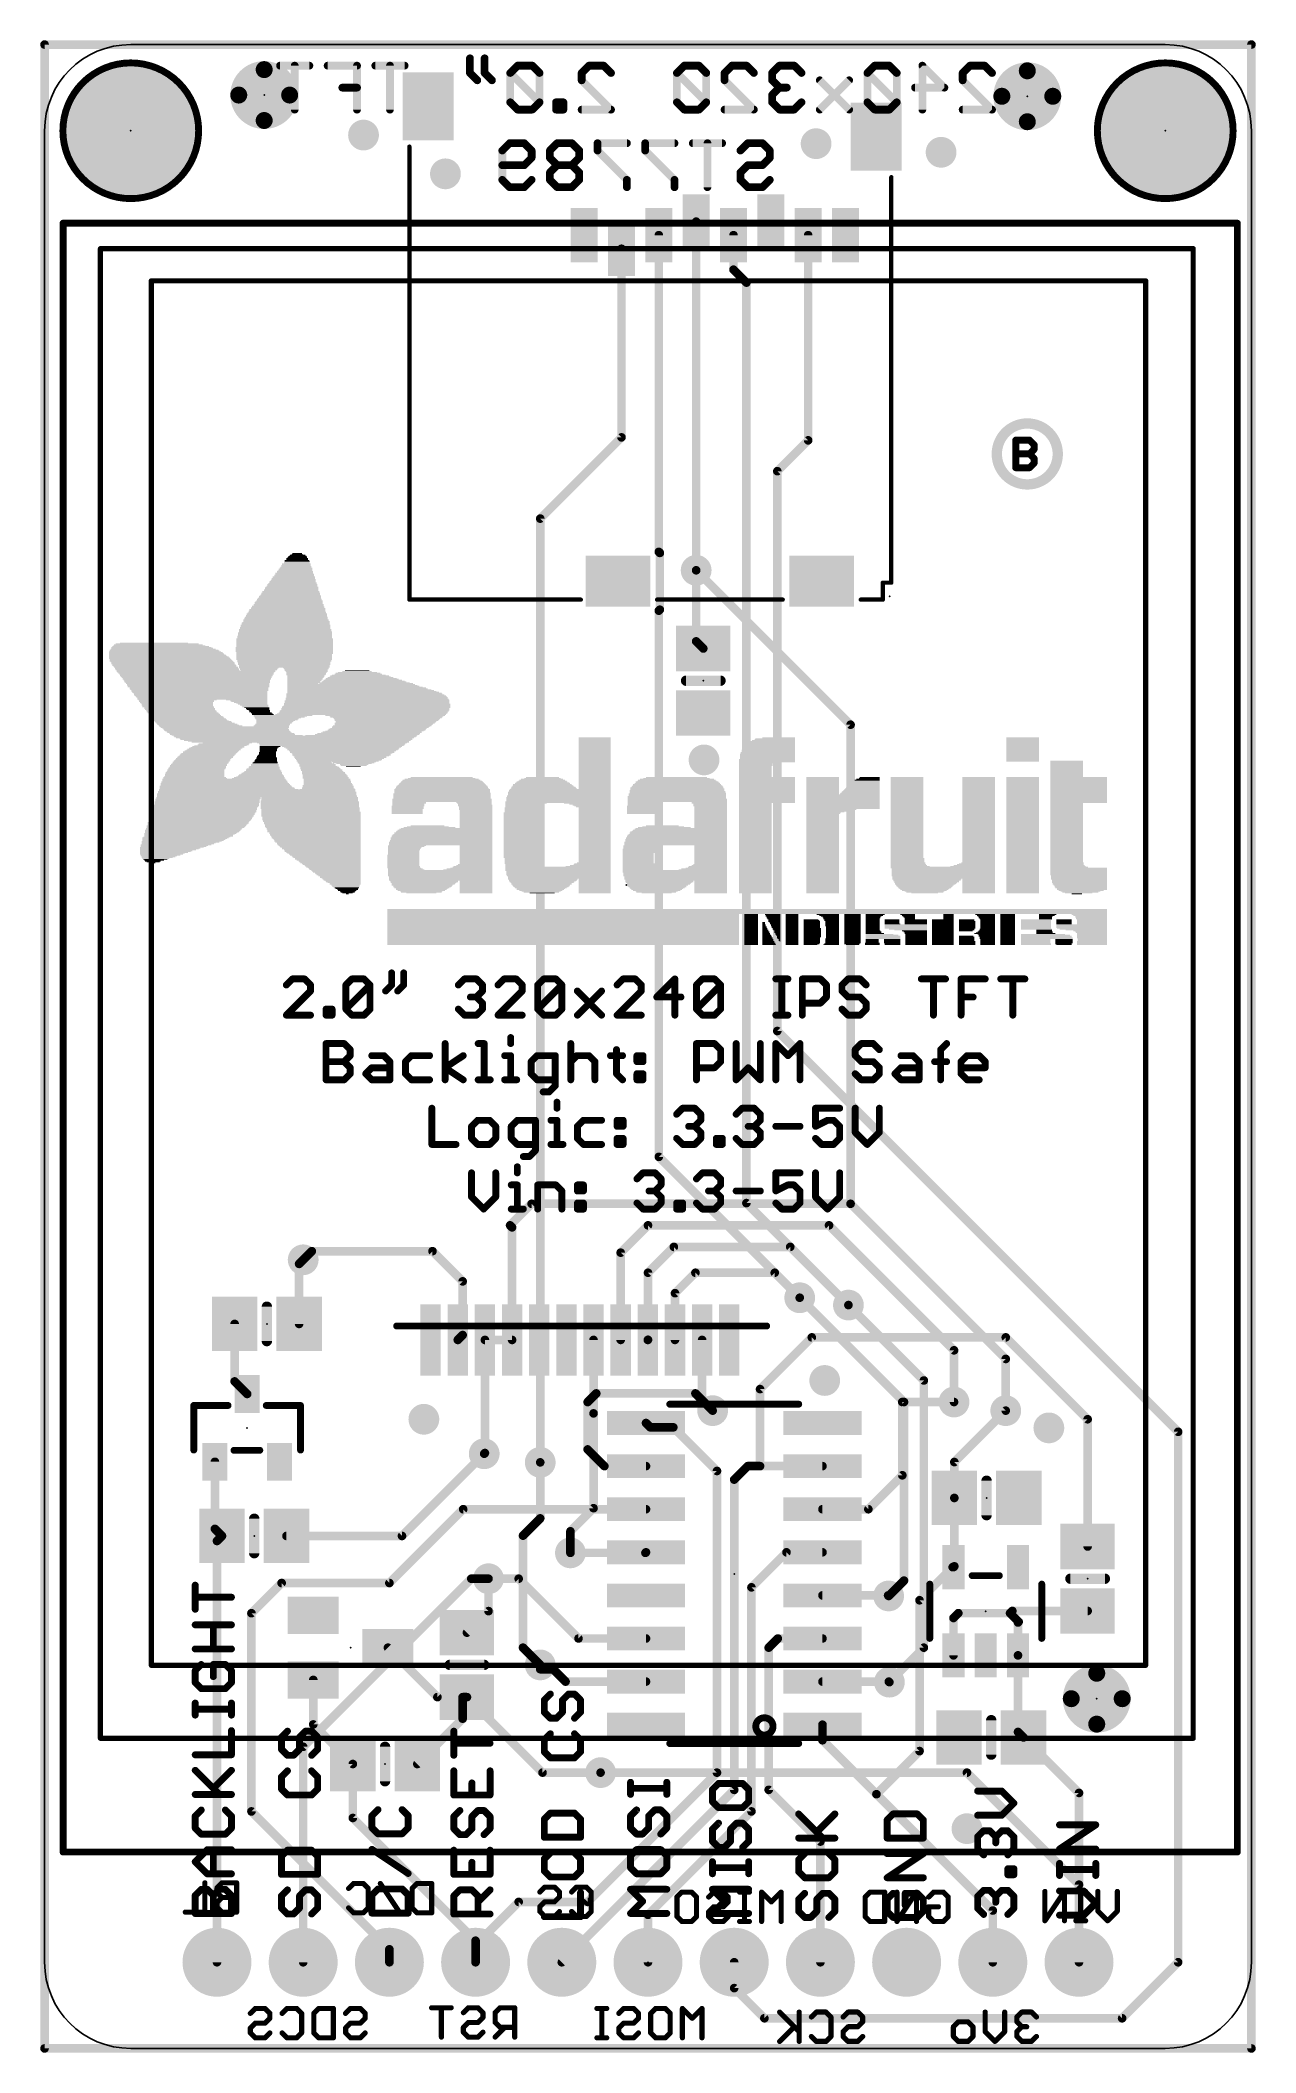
# Model space of a CAD drawing. Extents: x -0.1 to 35.7, y -0.1 to 59.2.
import ezdxf

# ---------------------------------------------------------------- set-up
doc = ezdxf.new("R2010")
doc.units = 0
for name, color, linetype in [('1', 12, 'CONTINUOUS'), ('16', 5, 'CONTINUOUS'), ('17', 110, 'CONTINUOUS'), ('18', 110, 'CONTINUOUS'), ('20', 53, 'CONTINUOUS'), ('21', 40, 'CONTINUOUS'), ('22', 6, 'CONTINUOUS'), ('23', 40, 'CONTINUOUS'), ('24', 6, 'CONTINUOUS'), ('29', 253, 'CONTINUOUS'), ('30', 253, 'CONTINUOUS'), ('39', 12, 'CONTINUOUS'), ('40', 132, 'CONTINUOUS'), ('41', 12, 'CONTINUOUS'), ('42', 132, 'CONTINUOUS'), ('52', 253, 'CONTINUOUS')]:
    doc.layers.add(name, color=color, linetype=linetype)

# ---------------------------------------------------------------- blocks, each defined once
blk = doc.blocks.new('RECT')
blk.add_solid([(-0.5, -0.5), (0.5, -0.5), (-0.5, 0.5), (0.5, 0.5)])
blk = doc.blocks.new('PIE')
at = {"const_width": 0.5}
blk.add_lwpolyline([(0, -0.25, 1), (0, 0.25, 1), (0, -0.25)], format="xyb", dxfattribs=at)
blk = doc.blocks.new('ROUNDP')
at = {"const_width": 0.5}
blk.add_lwpolyline([(0, -0.25, 1), (0, 0.25, 1), (0, -0.25)], format="xyb", dxfattribs=at)
blk = doc.blocks.new('ROUNDV')
at = {"const_width": 0.5}
blk.add_lwpolyline([(0, -0.25, 1), (0, 0.25, 1), (0, -0.25)], format="xyb", dxfattribs=at)

msp = doc.modelspace()

# ---------------------------------------------------------------- linework, layer by layer
at = {"layer": '1', "const_width": 0.254}
for points in [[(0, 59.055), (35.56, 59.055)], [(0, 0), (0, 59.055)], [(35.56, 59.055), (35.56, 0)], [(18.099, 53.437), (18.099, 44.104)], [(19.199, 53.837), (19.199, 43.561)], [(20.299, 53.437), (20.299, 52.421)], [(22.499, 53.437), (22.499, 47.391)], [(16.999, 53.037), (16.999, 47.479)], [(20.68, 52.04), (20.299, 52.421)], [(20.68, 52.04), (20.68, 24.913)], [(16.999, 47.479), (14.605, 45.085)], [(22.499, 47.391), (21.59, 46.482)], [(21.59, 29.9836), (21.59, 46.482)], [(14.605, 45.085), (14.605, 17.272)], [(18.099, 44.104), (18.1292, 44.0738)], [(18.1292, 44.0738), (18.1292, 42.4002)], [(19.199, 43.561), (19.199, 41.467)], [(18.1292, 42.4002), (18.099, 42.37)], [(18.099, 42.37), (18.099, 26.2748)], [(19.199, 41.467), (19.409, 41.257)], [(33.401, 18.1726), (21.59, 29.9836)], [(18.099, 26.2748), (22.2504, 22.1234)], [(20.68, 24.913), (23.6855, 21.9075)], [(7.5, 23.121), (7.62, 23.241)], [(7.5, 21.352), (7.5, 23.121)], [(5.6, 21.352), (5.6, 19.657)], [(22.606, 20.955), (21.082, 19.431)], [(28.321, 20.955), (22.606, 20.955)], [(30.734, 18.542), (28.321, 20.955)], [(5.6, 19.657), (5.969, 19.288)], [(16.002, 19.05), (16.256, 19.304)], [(16.002, 17.653), (16.002, 19.05)], [(16.256, 19.304), (19.177, 19.304)], [(19.177, 19.304), (19.685, 18.796)], [(21.082, 19.431), (21.082, 17.161)], [(25.273, 16.891), (25.273, 19.05)], [(25.273, 19.05), (26.797, 19.05)], [(17.848, 18.304), (17.721, 18.431)], [(18.526, 18.304), (17.848, 18.304)], [(19.812, 17.018), (18.526, 18.304)], [(26.806, 17.281), (28.321, 18.796)], [(30.734, 14.793), (30.734, 18.542)], [(33.401, 2.54), (33.401, 18.1726)], [(5.019, 17.288), (5.019, 15.312)], [(10.531, 15.103), (12.954, 17.526)], [(16.494, 17.161), (16.002, 17.653)], [(17.721, 17.161), (16.494, 17.161)], [(20.32, 16.764), (20.717, 17.161)], [(20.717, 17.161), (21.082, 17.161)], [(21.082, 17.161), (22.921, 17.161)], [(26.806, 16.223), (26.806, 17.281)], [(19.812, 8.128), (19.812, 17.018)], [(20.32, 7.62), (20.32, 16.764)], [(24.273, 15.891), (25.273, 16.891)], [(12.335, 15.891), (10.16, 13.716)], [(17.721, 15.891), (12.335, 15.891)], [(22.921, 15.891), (24.273, 15.891)], [(26.806, 16.223), (26.806, 14.2081)], [(5.019, 15.312), (5.228, 15.103)], [(5.08, 14.955), (5.228, 15.103)], [(5.08, 2.54), (5.08, 14.955)], [(7.128, 15.103), (10.531, 15.103)], [(15.494, 14.605), (17.705, 14.605)], [(17.705, 14.605), (17.721, 14.621)], [(20.828, 13.589), (21.86, 14.621)], [(21.86, 14.621), (22.921, 14.621)], [(26.7571, 14.1841), (25.781, 13.208)], [(26.782, 14.1841), (26.7571, 14.1841)], [(26.806, 14.2081), (26.782, 14.1841)], [(6.985, 13.716), (6.096, 12.827)], [(10.16, 13.716), (6.985, 13.716)], [(13.97, 13.843), (13.081, 13.843)], [(13.081, 12.888), (13.081, 13.843)], [(15.732, 12.081), (13.97, 13.843)], [(20.828, 6.985), (20.828, 13.589)], [(22.921, 13.351), (24.8546, 13.351)], [(24.8546, 13.351), (24.8706, 13.335)], [(25.781, 13.208), (25.781, 8.763)], [(6.096, 12.827), (6.096, 6.985)], [(12.446, 12.253), (13.081, 12.888)], [(26.782, 12.685), (26.924, 12.827)], [(26.782, 11.5839), (26.782, 12.685)], [(26.924, 12.827), (28.448, 12.827)], [(28.448, 12.827), (28.514, 12.893)], [(28.448, 12.827), (28.702, 12.573)], [(28.514, 12.893), (30.734, 12.893)], [(28.702, 12.573), (28.682, 12.553)], [(28.682, 12.553), (28.682, 11.5839)], [(10.117, 11.811), (11.575, 10.353)], [(17.721, 12.081), (15.732, 12.081)], [(21.336, 11.811), (21.606, 12.081)], [(21.336, 7.62), (21.336, 11.811)], [(21.606, 12.081), (22.921, 12.081)], [(14.605, 11.303), (14.605, 11.176)], [(14.986, 11.176), (14.605, 11.176)], [(15.351, 10.811), (14.986, 11.176)], [(28.682, 11.5839), (28.682, 9.328)], [(7.917, 10.861), (7.917, 9.548)], [(17.721, 10.811), (15.351, 10.811)], [(22.921, 10.811), (24.876, 10.811)], [(24.876, 10.811), (24.892, 10.795)], [(11.575, 10.353), (12.319, 10.353)], [(12.319, 10.353), (12.446, 10.353)], [(12.319, 9.718), (12.319, 10.353)], [(12.446, 10.353), (14.671, 8.128)], [(7.917, 9.548), (9.083, 8.382)], [(10.983, 8.382), (12.319, 9.718)], [(22.921, 9.083), (22.921, 9.541)], [(24.511, 7.493), (22.921, 9.083)], [(28.682, 9.328), (28.844, 9.166)], [(30.48, 7.53), (28.844, 9.166)], [(9.083, 8.382), (9.083, 6.792)], [(25.781, 8.763), (24.511, 7.493)], [(14.671, 8.128), (16.383, 8.128)], [(15.24, 2.54), (20.32, 7.62)], [(19.812, 8.128), (16.002, 4.318)], [(22.86, 6.096), (21.336, 7.62)], [(27.94, 4.064), (24.511, 7.493)], [(30.48, 2.54), (30.48, 7.53)], [(6.096, 6.985), (10.16, 2.921)], [(9.083, 6.792), (12.7, 3.175)], [(17.78, 3.937), (20.828, 6.985)], [(22.86, 2.54), (22.86, 6.096)], [(13.97, 4.318), (12.7, 3.048)], [(16.002, 4.318), (13.97, 4.318)], [(27.94, 2.54), (27.94, 4.064)], [(17.78, 2.54), (17.78, 3.937)], [(10.16, 2.921), (10.16, 2.54)], [(12.7, 3.175), (12.7, 2.54)], [(12.7, 3.048), (12.7, 2.54)], [(20.32, 2.54), (20.32, 1.778)], [(31.75, 0.889), (33.401, 2.54)], [(20.32, 1.778), (21.209, 0.889)], [(21.209, 0.889), (31.75, 0.889)], [(35.56, 0), (0, 0)]]:
    msp.add_lwpolyline(points, dxfattribs=at)
at = {"layer": '1', "const_width": 0.127}
for points in [[(0, 59.1185, 1), (0, 58.9915)], [(0.0635, 59.055, 1), (-0.0635, 59.055)], [(35.6235, 59.055, 1), (35.4965, 59.055)], [(35.56, 58.9915, 1), (35.56, 59.1185)], [(18.1625, 53.437, 1), (18.0355, 53.437)], [(19.2625, 53.837, 1), (19.1355, 53.837)], [(20.3625, 53.437, 1), (20.2355, 53.437)], [(22.5625, 53.437, 1), (22.4355, 53.437)], [(17.0625, 53.037, 1), (16.9355, 53.037)], [(20.3439, 52.4659, 1), (20.2541, 52.3761)], [(20.2355, 52.421, 1), (20.3625, 52.421)], [(20.7435, 52.04, 1), (20.6165, 52.04)], [(20.6351, 51.9951, 1), (20.7249, 52.0849)], [(16.9355, 47.479, 1), (17.0625, 47.479)], [(17.0439, 47.4341, 1), (16.9541, 47.5239)], [(22.4355, 47.391, 1), (22.5625, 47.391)], [(22.5439, 47.3461, 1), (22.4541, 47.4359)], [(21.6535, 46.482, 1), (21.5265, 46.482)], [(21.5451, 46.5269, 1), (21.6349, 46.4371)], [(14.6685, 45.085, 1), (14.5415, 45.085)], [(14.5601, 45.1299, 1), (14.6499, 45.0401)], [(18.1439, 44.1489, 1), (18.0541, 44.0591)], [(18.0355, 44.104, 1), (18.1625, 44.104)], [(18.1927, 44.0738, 1), (18.0657, 44.0738)], [(18.0843, 44.0289, 1), (18.1741, 44.1187)], [(19.2625, 43.561, 1), (19.1355, 43.561)], [(19.1355, 43.561, 1), (19.2625, 43.561)], [(18.1625, 42.37, 1), (18.0355, 42.37)], [(18.0541, 42.4149, 1), (18.1439, 42.3251)], [(18.0657, 42.4002, 1), (18.1927, 42.4002)], [(18.1741, 42.3553, 1), (18.0843, 42.4451)], [(19.2439, 41.5119, 1), (19.1541, 41.4221)], [(19.1355, 41.467, 1), (19.2625, 41.467)], [(19.3641, 41.2121, 1), (19.4539, 41.3019)], [(21.6349, 30.0285, 1), (21.5451, 29.9387)], [(21.5265, 29.9836, 1), (21.6535, 29.9836)], [(18.1439, 26.3197, 1), (18.0541, 26.2299)], [(18.0355, 26.2748, 1), (18.1625, 26.2748)], [(20.7249, 24.9579, 1), (20.6351, 24.8681)], [(20.6165, 24.913, 1), (20.7435, 24.913)], [(7.5635, 23.121, 1), (7.4365, 23.121)], [(7.4551, 23.1659, 1), (7.5449, 23.0761)], [(7.6649, 23.1961, 1), (7.5751, 23.2859)], [(22.2055, 22.0785, 1), (22.2953, 22.1683)], [(23.6406, 21.8626, 1), (23.7304, 21.9524)], [(5.6635, 21.352, 1), (5.5365, 21.352)], [(7.4365, 21.352, 1), (7.5635, 21.352)], [(22.606, 21.0185, 1), (22.606, 20.8915)], [(22.6509, 20.9101, 1), (22.5611, 20.9999)], [(28.3659, 20.9999, 1), (28.2761, 20.9101)], [(28.321, 20.8915, 1), (28.321, 21.0185)], [(5.6449, 19.7019, 1), (5.5551, 19.6121)], [(5.5365, 19.657, 1), (5.6635, 19.657)], [(5.9241, 19.2431, 1), (6.0139, 19.3329)], [(16.0655, 19.05, 1), (15.9385, 19.05)], [(15.9571, 19.0949, 1), (16.0469, 19.0051)], [(16.256, 19.3675, 1), (16.256, 19.2405)], [(16.3009, 19.2591, 1), (16.2111, 19.3489)], [(19.2219, 19.3489, 1), (19.1321, 19.2591)], [(19.177, 19.2405, 1), (19.177, 19.3675)], [(21.1455, 19.431, 1), (21.0185, 19.431)], [(21.0371, 19.4759, 1), (21.1269, 19.3861)], [(25.3365, 19.05, 1), (25.2095, 19.05)], [(25.273, 19.1135, 1), (25.273, 18.9865)], [(26.797, 18.9865, 1), (26.797, 19.1135)], [(17.7659, 18.4759, 1), (17.6761, 18.3861)], [(17.848, 18.3675, 1), (17.848, 18.2405)], [(17.8031, 18.2591, 1), (17.8929, 18.3489)], [(18.5709, 18.3489, 1), (18.4811, 18.2591)], [(18.526, 18.2405, 1), (18.526, 18.3675)], [(19.6401, 18.7511, 1), (19.7299, 18.8409)], [(28.3659, 18.7511, 1), (28.2761, 18.8409)], [(30.7975, 18.542, 1), (30.6705, 18.542)], [(30.6891, 18.4971, 1), (30.7789, 18.5869)], [(33.4645, 18.1726, 1), (33.3375, 18.1726)], [(33.3561, 18.1277, 1), (33.4459, 18.2175)], [(5.0825, 17.288, 1), (4.9555, 17.288)], [(12.9989, 17.4811, 1), (12.9091, 17.5709)], [(14.5415, 17.272, 1), (14.6685, 17.272)], [(16.0469, 17.6979, 1), (15.9571, 17.6081)], [(15.9385, 17.653, 1), (16.0655, 17.653)], [(16.494, 17.2245, 1), (16.494, 17.0975)], [(16.4491, 17.1161, 1), (16.5389, 17.2059)], [(17.721, 17.0975, 1), (17.721, 17.2245)], [(20.717, 17.2245, 1), (20.717, 17.0975)], [(20.7619, 17.1161, 1), (20.6721, 17.2059)], [(21.082, 17.2245, 1), (21.082, 17.0975)], [(21.0185, 17.161, 1), (21.1455, 17.161)], [(21.082, 17.0975, 1), (21.082, 17.2245)], [(22.921, 17.0975, 1), (22.921, 17.2245)], [(26.8695, 17.281, 1), (26.7425, 17.281)], [(26.7611, 17.3259, 1), (26.8509, 17.2361)], [(19.8755, 17.018, 1), (19.7485, 17.018)], [(19.7671, 16.9731, 1), (19.8569, 17.0629)], [(20.3835, 16.764, 1), (20.2565, 16.764)], [(20.2751, 16.8089, 1), (20.3649, 16.7191)], [(25.2095, 16.891, 1), (25.3365, 16.891)], [(25.3179, 16.8461, 1), (25.2281, 16.9359)], [(12.335, 15.9545, 1), (12.335, 15.8275)], [(12.3799, 15.8461, 1), (12.2901, 15.9359)], [(17.721, 15.8275, 1), (17.721, 15.9545)], [(22.921, 15.9545, 1), (22.921, 15.8275)], [(24.273, 15.8275, 1), (24.273, 15.9545)], [(26.8695, 16.223, 1), (26.7425, 16.223)], [(26.7425, 16.223, 1), (26.8695, 16.223)], [(5.0639, 15.3569, 1), (4.9741, 15.2671)], [(24.2281, 15.9359, 1), (24.3179, 15.8461)], [(4.9555, 15.312, 1), (5.0825, 15.312)], [(5.1435, 14.955, 1), (5.0165, 14.955)], [(5.0351, 14.9999, 1), (5.1249, 14.9101)], [(5.2729, 15.0581, 1), (5.1831, 15.1479)], [(5.1831, 15.0581, 1), (5.2729, 15.1479)], [(7.128, 15.1665, 1), (7.128, 15.0395)], [(10.4861, 15.1479, 1), (10.5759, 15.0581)], [(10.531, 15.0395, 1), (10.531, 15.1665)], [(30.6705, 14.793, 1), (30.7975, 14.793)], [(15.494, 14.6685, 1), (15.494, 14.5415)], [(17.6601, 14.6499, 1), (17.7499, 14.5601)], [(17.7659, 14.5761, 1), (17.6761, 14.6659)], [(17.705, 14.5415, 1), (17.705, 14.6685)], [(21.86, 14.6845, 1), (21.86, 14.5575)], [(21.9049, 14.5761, 1), (21.8151, 14.6659)], [(22.921, 14.5575, 1), (22.921, 14.6845)], [(26.7571, 14.2476, 1), (26.7571, 14.1206)], [(26.802, 14.1392, 1), (26.7122, 14.229)], [(26.7371, 14.229, 1), (26.8269, 14.1392)], [(26.7425, 14.2081, 1), (26.8695, 14.2081)], [(26.8509, 14.1632, 1), (26.7611, 14.253)], [(26.782, 14.1206, 1), (26.782, 14.2476)], [(6.985, 13.7795, 1), (6.985, 13.6525)], [(7.0299, 13.6711, 1), (6.9401, 13.7609)], [(10.1151, 13.7609, 1), (10.2049, 13.6711)], [(10.16, 13.6525, 1), (10.16, 13.7795)], [(13.081, 13.9065, 1), (13.081, 13.7795)], [(13.1445, 13.843, 1), (13.0175, 13.843)], [(14.0149, 13.8879, 1), (13.9251, 13.7981)], [(13.97, 13.7795, 1), (13.97, 13.9065)], [(20.8915, 13.589, 1), (20.7645, 13.589)], [(20.7831, 13.6339, 1), (20.8729, 13.5441)], [(22.921, 13.4145, 1), (22.921, 13.2875)], [(24.8995, 13.3959, 1), (24.8097, 13.3061)], [(24.8257, 13.2901, 1), (24.9155, 13.3799)], [(24.8546, 13.2875, 1), (24.8546, 13.4145)], [(25.8445, 13.208, 1), (25.7175, 13.208)], [(25.7361, 13.2529, 1), (25.8259, 13.1631)], [(6.1595, 12.827, 1), (6.0325, 12.827)], [(6.0511, 12.8719, 1), (6.1409, 12.7821)], [(13.0175, 12.888, 1), (13.1445, 12.888)], [(13.1259, 12.8431, 1), (13.0361, 12.9329)], [(26.8455, 12.685, 1), (26.7185, 12.685)], [(26.7371, 12.7299, 1), (26.8269, 12.6401)], [(26.924, 12.8905, 1), (26.924, 12.7635)], [(26.9689, 12.7821, 1), (26.8791, 12.8719)], [(28.4929, 12.8719, 1), (28.4031, 12.7821)], [(28.4031, 12.8719, 1), (28.4929, 12.7821)], [(28.448, 12.7635, 1), (28.448, 12.8905)], [(28.514, 12.9565, 1), (28.514, 12.8295)], [(28.5589, 12.8481, 1), (28.4691, 12.9379)], [(28.7455, 12.553, 1), (28.6185, 12.553)], [(28.6371, 12.5979, 1), (28.7269, 12.5081)], [(28.7469, 12.5281, 1), (28.6571, 12.6179)], [(28.6571, 12.5281, 1), (28.7469, 12.6179)], [(30.734, 12.8295, 1), (30.734, 12.9565)], [(10.1619, 11.8559, 1), (10.0721, 11.7661)], [(12.4011, 12.2979, 1), (12.4909, 12.2081)], [(15.732, 12.1445, 1), (15.732, 12.0175)], [(15.6871, 12.0361, 1), (15.7769, 12.1259)], [(17.721, 12.0175, 1), (17.721, 12.1445)], [(21.3995, 11.811, 1), (21.2725, 11.811)], [(21.2911, 11.8559, 1), (21.3809, 11.7661)], [(21.606, 12.1445, 1), (21.606, 12.0175)], [(21.6509, 12.0361, 1), (21.5611, 12.1259)], [(22.921, 12.0175, 1), (22.921, 12.1445)], [(14.6685, 11.303, 1), (14.5415, 11.303)], [(14.605, 11.2395, 1), (14.605, 11.1125)], [(15.0309, 11.2209, 1), (14.9411, 11.1311)], [(14.986, 11.1125, 1), (14.986, 11.2395)], [(26.7185, 11.5839, 1), (26.8455, 11.5839)], [(28.7455, 11.5839, 1), (28.6185, 11.5839)], [(28.6185, 11.5839, 1), (28.7455, 11.5839)], [(7.9805, 10.861, 1), (7.8535, 10.861)], [(14.5415, 11.176, 1), (14.6685, 11.176)], [(15.351, 10.8745, 1), (15.351, 10.7475)], [(15.3061, 10.7661, 1), (15.3959, 10.8559)], [(17.721, 10.7475, 1), (17.721, 10.8745)], [(22.921, 10.8745, 1), (22.921, 10.7475)], [(24.9209, 10.8559, 1), (24.8311, 10.7661)], [(24.8471, 10.7501, 1), (24.9369, 10.8399)], [(24.876, 10.7475, 1), (24.876, 10.8745)], [(11.575, 10.4165, 1), (11.575, 10.2895)], [(11.5301, 10.3081, 1), (11.6199, 10.3979)], [(12.319, 10.4165, 1), (12.319, 10.2895)], [(12.3825, 10.353, 1), (12.2555, 10.353)], [(12.319, 10.2895, 1), (12.319, 10.4165)], [(12.4909, 10.3979, 1), (12.4011, 10.3081)], [(12.446, 10.2895, 1), (12.446, 10.4165)], [(7.9619, 9.5929, 1), (7.8721, 9.5031)], [(7.8535, 9.548, 1), (7.9805, 9.548)], [(12.2555, 9.718, 1), (12.3825, 9.718)], [(12.3639, 9.6731, 1), (12.2741, 9.7629)], [(22.9845, 9.541, 1), (22.8575, 9.541)], [(22.9659, 9.1279, 1), (22.8761, 9.0381)], [(22.8575, 9.083, 1), (22.9845, 9.083)], [(28.7269, 9.3729, 1), (28.6371, 9.2831)], [(28.6185, 9.328, 1), (28.7455, 9.328)], [(28.8889, 9.2109, 1), (28.7991, 9.1211)], [(28.7991, 9.1211, 1), (28.8889, 9.2109)], [(9.1465, 8.382, 1), (9.0195, 8.382)], [(9.0381, 8.3371, 1), (9.1279, 8.4269)], [(10.9381, 8.4269, 1), (11.0279, 8.3371)], [(25.7175, 8.763, 1), (25.8445, 8.763)], [(25.8259, 8.7181, 1), (25.7361, 8.8079)], [(14.671, 8.1915, 1), (14.671, 8.0645)], [(14.6261, 8.0831, 1), (14.7159, 8.1729)], [(16.383, 8.0645, 1), (16.383, 8.1915)], [(19.7485, 8.128, 1), (19.8755, 8.128)], [(19.8569, 8.0831, 1), (19.7671, 8.1729)], [(20.3649, 7.5751, 1), (20.2751, 7.6649)], [(21.3809, 7.6649, 1), (21.2911, 7.5751)], [(20.2565, 7.62, 1), (20.3835, 7.62)], [(21.2725, 7.62, 1), (21.3995, 7.62)], [(24.5559, 7.5379, 1), (24.4661, 7.4481)], [(24.4661, 7.5379, 1), (24.5559, 7.4481)], [(24.4661, 7.4481, 1), (24.5559, 7.5379)], [(30.5435, 7.53, 1), (30.4165, 7.53)], [(30.4351, 7.4851, 1), (30.5249, 7.5749)], [(6.1409, 7.0299, 1), (6.0511, 6.9401)], [(6.0325, 6.985, 1), (6.1595, 6.985)], [(9.1279, 6.8369, 1), (9.0381, 6.7471)], [(9.0195, 6.792, 1), (9.1465, 6.792)], [(20.7645, 6.985, 1), (20.8915, 6.985)], [(20.8729, 6.9401, 1), (20.7831, 7.0299)], [(22.9235, 6.096, 1), (22.7965, 6.096)], [(22.8151, 6.0511, 1), (22.9049, 6.1409)], [(13.97, 4.3815, 1), (13.97, 4.2545)], [(14.0149, 4.2731, 1), (13.9251, 4.3629)], [(15.9571, 4.3629, 1), (16.0469, 4.2731)], [(16.002, 4.2545, 1), (16.002, 4.3815)], [(28.0035, 4.064, 1), (27.8765, 4.064)], [(27.8951, 4.0191, 1), (27.9849, 4.1089)], [(17.8435, 3.937, 1), (17.7165, 3.937)], [(17.7351, 3.9819, 1), (17.8249, 3.8921)], [(10.2235, 2.921, 1), (10.0965, 2.921)], [(10.1151, 2.8761, 1), (10.2049, 2.9659)], [(12.7635, 3.175, 1), (12.6365, 3.175)], [(12.7635, 3.048, 1), (12.6365, 3.048)], [(12.6551, 3.0929, 1), (12.7449, 3.0031)], [(12.6551, 3.1301, 1), (12.7449, 3.2199)], [(5.0165, 2.54, 1), (5.1435, 2.54)], [(10.0965, 2.54, 1), (10.2235, 2.54)], [(12.6365, 2.54, 1), (12.7635, 2.54)], [(12.6365, 2.54, 1), (12.7635, 2.54)], [(15.1951, 2.5849, 1), (15.2849, 2.4951)], [(17.7165, 2.54, 1), (17.8435, 2.54)], [(20.3835, 2.54, 1), (20.2565, 2.54)], [(22.7965, 2.54, 1), (22.9235, 2.54)], [(27.8765, 2.54, 1), (28.0035, 2.54)], [(30.4165, 2.54, 1), (30.5435, 2.54)], [(33.3375, 2.54, 1), (33.4645, 2.54)], [(33.4459, 2.4951, 1), (33.3561, 2.5849)], [(20.3649, 1.8229, 1), (20.2751, 1.7331)], [(20.2565, 1.778, 1), (20.3835, 1.778)], [(21.209, 0.9525, 1), (21.209, 0.8255)], [(21.1641, 0.8441, 1), (21.2539, 0.9339)], [(31.7051, 0.9339, 1), (31.7949, 0.8441)], [(31.75, 0.8255, 1), (31.75, 0.9525)], [(0, 0.0635, 1), (0, -0.0635)], [(-0.0635, 0, 1), (0.0635, 0)], [(35.4965, 0, 1), (35.6235, 0)], [(35.56, -0.0635, 1), (35.56, 0.0635)]]:
    msp.add_lwpolyline(points, format="xyb", dxfattribs=at)
at = {"layer": '16', "const_width": 0.254}
for points in [[(0, 59.055), (35.56, 59.055)], [(0, 0), (0, 59.055)], [(35.56, 59.055), (35.56, 0)], [(23.749, 39.011), (19.199, 43.561)], [(23.749, 24.892), (23.749, 39.011)], [(14.351, 24.892), (13.716, 24.257)], [(23.749, 24.892), (14.351, 24.892)], [(28.321, 20.32), (23.749, 24.892)], [(13.716, 24.257), (13.775, 24.198)], [(13.775, 24.198), (13.775, 20.88)], [(17.78, 24.257), (16.975, 23.452)], [(23.114, 24.257), (17.78, 24.257)], [(26.797, 20.574), (23.114, 24.257)], [(18.542, 23.622), (17.78, 22.86)], [(21.971, 23.622), (18.542, 23.622)], [(23.6855, 21.9075), (21.971, 23.622)], [(7.62, 23.241), (7.874, 23.495)], [(7.874, 23.495), (11.43, 23.495)], [(11.43, 23.495), (12.319, 22.606)], [(16.975, 23.452), (16.975, 20.88)], [(12.319, 22.606), (12.319, 21.024)], [(17.78, 22.86), (17.78, 20.885)], [(19.177, 22.86), (18.575, 22.258)], [(21.5138, 22.86), (19.177, 22.86)], [(22.2504, 22.1234), (21.5138, 22.86)], [(18.575, 22.258), (18.575, 20.88)], [(25.3238, 19.05), (22.2504, 22.1234)], [(25.908, 19.685), (23.6855, 21.9075)], [(12.319, 21.024), (12.175, 20.88)], [(12.975, 20.88), (13.775, 20.88)], [(12.975, 17.547), (12.975, 20.88)], [(16.175, 20.88), (16.175, 18.715)], [(17.78, 20.885), (17.775, 20.88)], [(19.375, 19.106), (19.375, 20.88)], [(26.797, 19.05), (26.797, 20.574)], [(28.321, 18.796), (28.321, 20.32)], [(25.908, 19.685), (25.908, 11.811)], [(19.685, 18.796), (19.375, 19.106)], [(25.3238, 19.05), (25.3238, 13.7882)], [(16.175, 18.715), (16.175, 15.921)], [(12.954, 17.526), (12.975, 17.547)], [(14.605, 17.272), (14.605, 15.621)], [(16.175, 15.921), (15.494, 15.24)], [(14.605, 15.621), (14.097, 15.113)], [(14.097, 15.113), (14.097, 11.811)], [(15.494, 15.24), (15.494, 14.605)], [(7.62, 8.89), (12.573, 13.843)], [(12.573, 13.843), (13.081, 13.843)], [(24.8706, 13.335), (25.3238, 13.7882)], [(14.605, 11.303), (14.097, 11.811)], [(24.892, 10.795), (25.908, 11.811)], [(7.62, 2.54), (7.62, 8.89)], [(16.383, 8.128), (27.178, 8.128)], [(27.178, 8.128), (30.48, 4.826)], [(30.48, 4.826), (30.48, 2.54)], [(35.56, 0), (0, 0)]]:
    msp.add_lwpolyline(points, dxfattribs=at)
at = {"layer": '16', "const_width": 0.127}
for points in [[(0, 59.1185, 1), (0, 58.9915)], [(0.0635, 59.055, 1), (-0.0635, 59.055)], [(35.6235, 59.055, 1), (35.4965, 59.055)], [(35.56, 58.9915, 1), (35.56, 59.1185)], [(19.2439, 43.6059, 1), (19.1541, 43.5161)], [(23.8125, 39.011, 1), (23.6855, 39.011)], [(23.7041, 38.9661, 1), (23.7939, 39.0559)], [(14.351, 24.9555, 1), (14.351, 24.8285)], [(14.3959, 24.8471, 1), (14.3061, 24.9369)], [(23.7939, 24.9369, 1), (23.7041, 24.8471)], [(23.6855, 24.892, 1), (23.8125, 24.892)], [(23.749, 24.8285, 1), (23.749, 24.9555)], [(13.7609, 24.3019, 1), (13.6711, 24.2121)], [(13.6711, 24.3019, 1), (13.7609, 24.2121)], [(13.8385, 24.198, 1), (13.7115, 24.198)], [(17.78, 24.3205, 1), (17.78, 24.1935)], [(17.8249, 24.2121, 1), (17.7351, 24.3019)], [(23.1589, 24.3019, 1), (23.0691, 24.2121)], [(23.114, 24.1935, 1), (23.114, 24.3205)], [(13.7301, 24.1531, 1), (13.8199, 24.2429)], [(18.542, 23.6855, 1), (18.542, 23.5585)], [(18.5869, 23.5771, 1), (18.4971, 23.6669)], [(22.0159, 23.6669, 1), (21.9261, 23.5771)], [(21.971, 23.5585, 1), (21.971, 23.6855)], [(7.5751, 23.2859, 1), (7.6649, 23.1961)], [(7.874, 23.5585, 1), (7.874, 23.4315)], [(7.9189, 23.4501, 1), (7.8291, 23.5399)], [(11.4749, 23.5399, 1), (11.3851, 23.4501)], [(11.43, 23.4315, 1), (11.43, 23.5585)], [(17.0385, 23.452, 1), (16.9115, 23.452)], [(16.9301, 23.4969, 1), (17.0199, 23.4071)], [(12.3825, 22.606, 1), (12.2555, 22.606)], [(12.2741, 22.5611, 1), (12.3639, 22.6509)], [(17.8435, 22.86, 1), (17.7165, 22.86)], [(17.7351, 22.9049, 1), (17.8249, 22.8151)], [(19.177, 22.9235, 1), (19.177, 22.7965)], [(19.2219, 22.8151, 1), (19.1321, 22.9049)], [(21.5587, 22.9049, 1), (21.4689, 22.8151)], [(21.5138, 22.7965, 1), (21.5138, 22.9235)], [(18.6385, 22.258, 1), (18.5115, 22.258)], [(18.5301, 22.3029, 1), (18.6199, 22.2131)], [(22.2953, 22.1683, 1), (22.2055, 22.0785)], [(22.2055, 22.0785, 1), (22.2953, 22.1683)], [(23.7304, 21.9524, 1), (23.6406, 21.8626)], [(23.6406, 21.8626, 1), (23.7304, 21.9524)], [(12.1301, 20.9249, 1), (12.2199, 20.8351)], [(12.2555, 21.024, 1), (12.3825, 21.024)], [(12.3639, 20.9791, 1), (12.2741, 21.0689)], [(12.975, 20.9435, 1), (12.975, 20.8165)], [(13.0385, 20.88, 1), (12.9115, 20.88)], [(13.7115, 20.88, 1), (13.8385, 20.88)], [(13.775, 20.8165, 1), (13.775, 20.9435)], [(16.2385, 20.88, 1), (16.1115, 20.88)], [(16.9115, 20.88, 1), (17.0385, 20.88)], [(17.7301, 20.9249, 1), (17.8199, 20.8351)], [(17.7165, 20.885, 1), (17.8435, 20.885)], [(17.8249, 20.8401, 1), (17.7351, 20.9299)], [(18.5115, 20.88, 1), (18.6385, 20.88)], [(19.4385, 20.88, 1), (19.3115, 20.88)], [(26.8605, 20.574, 1), (26.7335, 20.574)], [(26.7521, 20.5291, 1), (26.8419, 20.6189)], [(28.3845, 20.32, 1), (28.2575, 20.32)], [(28.2761, 20.2751, 1), (28.3659, 20.3649)], [(25.9715, 19.685, 1), (25.8445, 19.685)], [(25.8631, 19.6401, 1), (25.9529, 19.7299)], [(19.4199, 19.1509, 1), (19.3301, 19.0611)], [(19.3115, 19.106, 1), (19.4385, 19.106)], [(25.3873, 19.05, 1), (25.2603, 19.05)], [(25.2789, 19.0051, 1), (25.3687, 19.0949)], [(26.7335, 19.05, 1), (26.8605, 19.05)], [(16.2385, 18.715, 1), (16.1115, 18.715)], [(16.1115, 18.715, 1), (16.2385, 18.715)], [(19.6401, 18.7511, 1), (19.7299, 18.8409)], [(28.2575, 18.796, 1), (28.3845, 18.796)], [(12.9091, 17.5709, 1), (12.9989, 17.4811)], [(12.9115, 17.547, 1), (13.0385, 17.547)], [(13.0199, 17.5021, 1), (12.9301, 17.5919)], [(14.6685, 17.272, 1), (14.5415, 17.272)], [(16.2199, 15.8761, 1), (16.1301, 15.9659)], [(14.5415, 15.621, 1), (14.6685, 15.621)], [(14.6499, 15.5761, 1), (14.5601, 15.6659)], [(16.1115, 15.921, 1), (16.2385, 15.921)], [(14.1605, 15.113, 1), (14.0335, 15.113)], [(14.0521, 15.1579, 1), (14.1419, 15.0681)], [(15.5575, 15.24, 1), (15.4305, 15.24)], [(15.4491, 15.2849, 1), (15.5389, 15.1951)], [(15.4305, 14.605, 1), (15.5575, 14.605)], [(12.573, 13.9065, 1), (12.573, 13.7795)], [(12.6179, 13.7981, 1), (12.5281, 13.8879)], [(13.081, 13.7795, 1), (13.081, 13.9065)], [(25.2603, 13.7882, 1), (25.3873, 13.7882)], [(25.3687, 13.7433, 1), (25.2789, 13.8331)], [(24.8257, 13.3799, 1), (24.9155, 13.2901)], [(14.1419, 11.8559, 1), (14.0521, 11.7661)], [(14.0335, 11.811, 1), (14.1605, 11.811)], [(25.8445, 11.811, 1), (25.9715, 11.811)], [(25.9529, 11.7661, 1), (25.8631, 11.8559)], [(14.5601, 11.2581, 1), (14.6499, 11.3479)], [(24.8471, 10.8399, 1), (24.9369, 10.7501)], [(7.6835, 8.89, 1), (7.5565, 8.89)], [(7.5751, 8.9349, 1), (7.6649, 8.8451)], [(16.383, 8.1915, 1), (16.383, 8.0645)], [(27.2229, 8.1729, 1), (27.1331, 8.0831)], [(27.178, 8.0645, 1), (27.178, 8.1915)], [(30.5435, 4.826, 1), (30.4165, 4.826)], [(30.4351, 4.7811, 1), (30.5249, 4.8709)], [(7.5565, 2.54, 1), (7.6835, 2.54)], [(30.4165, 2.54, 1), (30.5435, 2.54)], [(0, 0.0635, 1), (0, -0.0635)], [(-0.0635, 0, 1), (0.0635, 0)], [(35.4965, 0, 1), (35.6235, 0)], [(35.56, -0.0635, 1), (35.56, 0.0635)]]:
    msp.add_lwpolyline(points, format="xyb", dxfattribs=at)
at = {"layer": '20'}
for p, q in [((33.02, 59.055), (2.54, 59.055)), ((0, 56.515), (0, 2.54)), ((35.56, 2.54), (35.56, 56.515)), ((2.54, 0), (33.02, 0))]:
    msp.add_line(p, q, dxfattribs=at)
for centre, start, end in [((2.54, 56.515), 90, 180), ((33.02, 56.515), 0, 90), ((2.54, 2.54), 180, 270), ((33.02, 2.54), 270, 0)]:
    msp.add_arc(centre, 2.54, start, end, dxfattribs=at)
at = {"layer": '21'}
for points, const_width in [([(2.54, 54.515, 1), (2.54, 58.515, 1), (2.54, 54.515)], 0.2032), ([(33.02, 54.515, 1), (33.02, 58.515, 1), (33.02, 54.515)], 0.2032), ([(10.7808, 56.047, 1), (10.7172, 56.047)], 0.0635), ([(24.9808, 55.147, 1), (24.9173, 55.147)], 0.0635), ([(28.956, 46.092, 1), (28.956, 47.888, 1), (28.956, 46.092)], 0.3048), ([(28.666, 47.3971, 1), (28.5644, 47.3971)], 0.1016), ([(28.6152, 47.4479, 1), (28.6152, 47.3463)], 0.1016), ([(29.0579, 47.433, 1), (28.9861, 47.3612)], 0.1016), ([(29.022, 47.3463, 1), (29.022, 47.4479)], 0.1016), ([(28.6152, 47.0411, 1), (28.6152, 46.9395)], 0.1016), ([(29.0579, 47.0263, 1), (28.9861, 46.9544)], 0.1016), ([(28.9861, 47.0263, 1), (29.0579, 46.9544)], 0.1016), ([(29.022, 46.9395, 1), (29.022, 47.0411)], 0.1016), ([(29.2084, 47.2615, 1), (29.1068, 47.2615)], 0.1016), ([(29.1068, 47.1259, 1), (29.2084, 47.1259)], 0.1016), ([(29.2084, 46.8548, 1), (29.1068, 46.8548)], 0.1016), ([(29.1216, 47.2256, 1), (29.1935, 47.2974)], 0.1016), ([(29.1935, 47.09, 1), (29.1216, 47.1618)], 0.1016), ([(29.1216, 46.8188, 1), (29.1935, 46.8907)], 0.1016), ([(28.6152, 46.6344, 1), (28.6152, 46.5328)], 0.1016), ([(28.5644, 46.5836, 1), (28.666, 46.5836)], 0.1016), ([(28.9861, 46.6195, 1), (29.0579, 46.5477)], 0.1016), ([(29.022, 46.5328, 1), (29.022, 46.6344)], 0.1016), ([(29.1068, 46.7192, 1), (29.2084, 46.7192)], 0.1016), ([(29.1935, 46.6833, 1), (29.1216, 46.7551)], 0.1016), ([(10.7172, 42.697, 1), (10.7808, 42.697)], 0.0635), ([(10.749, 42.7288, 1), (10.749, 42.6653)], 0.0635), ([(15.799, 42.6653, 1), (15.799, 42.7288)], 0.0635), ([(18.049, 42.7288, 1), (18.049, 42.6653)], 0.0635), ([(21.749, 42.6653, 1), (21.749, 42.7288)], 0.0635), ([(24.049, 42.7288, 1), (24.049, 42.6653)], 0.0635), ([(24.699, 43.2288, 1), (24.699, 43.1653)], 0.0635), ([(24.7308, 43.197, 1), (24.6673, 43.197)], 0.0635), ([(24.6673, 42.697, 1), (24.7308, 42.697)], 0.0635), ([(24.699, 42.6653, 1), (24.699, 42.7288)], 0.0635), ([(24.9173, 43.197, 1), (24.9808, 43.197)], 0.0635), ([(24.949, 43.1653, 1), (24.949, 43.2288)], 0.0635), ([(18.901, 40.3832, 1), (18.901, 40.2308)], 0.1524), ([(19.917, 40.2308, 1), (19.917, 40.3832)], 0.1524), ([(7.3023, 31.5696, 1), (7.3023, 31.468)], 0.1016), ([(7.3382, 31.4829, 1), (7.2663, 31.5547)], 0.1016), ([(7.6941, 31.5547, 1), (7.6222, 31.4829)], 0.1016), ([(7.6582, 31.468, 1), (7.6582, 31.5696)], 0.1016), ([(7.8869, 31.3409, 1), (7.7853, 31.3409)], 0.1016), ([(8.9292, 31.3409, 1), (8.8276, 31.3409)], 0.1016), ([(9.0564, 31.5696, 1), (9.0564, 31.468)], 0.1016), ([(9.0923, 31.4829, 1), (9.0204, 31.5547)], 0.1016), ([(9.4482, 31.5547, 1), (9.3763, 31.4829)], 0.1016), ([(9.4123, 31.468, 1), (9.4123, 31.5696)], 0.1016), ([(9.641, 31.3409, 1), (9.5394, 31.3409)], 0.1016), ([(9.6261, 31.3049, 1), (9.5543, 31.3768)], 0.1016), ([(10.2765, 31.6968, 1), (10.1749, 31.6968)], 0.1016), ([(10.2617, 31.3049, 1), (10.1898, 31.3768)], 0.1016), ([(10.6325, 31.6968, 1), (10.5309, 31.6968)], 0.1016), ([(10.6176, 31.3049, 1), (10.5457, 31.3768)], 0.1016), ([(12.3696, 31.5696, 1), (12.3696, 31.468)], 0.1016), ([(12.4056, 31.4829, 1), (12.3337, 31.5547)], 0.1016), ([(12.7615, 31.5547, 1), (12.6896, 31.4829)], 0.1016), ([(12.7255, 31.468, 1), (12.7255, 31.5696)], 0.1016), ([(12.9543, 31.3409, 1), (12.8527, 31.3409)], 0.1016), ([(13.539, 31.5696, 1), (13.539, 31.468)], 0.1016), ([(13.575, 31.4829, 1), (13.5031, 31.5547)], 0.1016), ([(13.9309, 31.5547, 1), (13.859, 31.4829)], 0.1016), ([(13.8949, 31.468, 1), (13.8949, 31.5696)], 0.1016), ([(14.1237, 31.3409, 1), (14.0221, 31.3409)], 0.1016), ([(14.5813, 31.3409, 1), (14.4797, 31.3409)], 0.1016), ([(14.7084, 31.5696, 1), (14.7084, 31.468)], 0.1016), ([(14.7444, 31.4829, 1), (14.6725, 31.5547)], 0.1016), ([(15.1003, 31.5547, 1), (15.0284, 31.4829)], 0.1016), ([(15.0643, 31.468, 1), (15.0643, 31.5696)], 0.1016), ([(15.2931, 31.3409, 1), (15.1915, 31.3409)], 0.1016), ([(15.2782, 31.3049, 1), (15.2064, 31.3768)], 0.1016), ([(17.0472, 31.5696, 1), (17.0472, 31.468)], 0.1016), ([(17.0831, 31.4829, 1), (17.0113, 31.5547)], 0.1016), ([(17.4391, 31.5547, 1), (17.3672, 31.4829)], 0.1016), ([(17.4031, 31.468, 1), (17.4031, 31.5696)], 0.1016), ([(17.6319, 31.3409, 1), (17.5303, 31.3409)], 0.1016), ([(18.6233, 31.5188, 1), (18.5217, 31.5188)], 0.1016), ([(18.6085, 31.4829, 1), (18.5366, 31.5547)], 0.1016), ([(19.2589, 31.3409, 1), (19.1573, 31.3409)], 0.1016), ([(19.386, 31.5696, 1), (19.386, 31.468)], 0.1016), ([(19.4219, 31.4829, 1), (19.3501, 31.5547)], 0.1016), ([(19.7778, 31.5547, 1), (19.706, 31.4829)], 0.1016), ([(19.7419, 31.468, 1), (19.7419, 31.5696)], 0.1016), ([(19.9707, 31.3409, 1), (19.8691, 31.3409)], 0.1016), ([(19.9558, 31.3049, 1), (19.884, 31.3768)], 0.1016), ([(21.5469, 31.5696, 1), (21.5469, 31.468)], 0.1016), ([(21.7756, 31.5188, 1), (21.674, 31.5188)], 0.1016), ([(21.9028, 31.468, 1), (21.9028, 31.5696)], 0.1016), ([(22.3773, 31.5188, 1), (22.2757, 31.5188)], 0.1016), ([(22.3265, 31.5696, 1), (22.3265, 31.468)], 0.1016), ([(22.8962, 31.5547, 1), (22.8244, 31.4829)], 0.1016), ([(22.8603, 31.468, 1), (22.8603, 31.5696)], 0.1016), ([(23.0891, 31.3409, 1), (22.9875, 31.3409)], 0.1016), ([(23.5467, 31.3409, 1), (23.4451, 31.3409)], 0.1016), ([(23.6738, 31.5696, 1), (23.6738, 31.468)], 0.1016), ([(23.7097, 31.4829, 1), (23.6379, 31.5547)], 0.1016), ([(24.0656, 31.5547, 1), (23.9938, 31.4829)], 0.1016), ([(24.0297, 31.468, 1), (24.0297, 31.5696)], 0.1016), ([(25.8347, 31.5696, 1), (25.8347, 31.468)], 0.1016), ([(26.2414, 31.5188, 1), (26.1398, 31.5188)], 0.1016), ([(26.5465, 31.468, 1), (26.5465, 31.5696)], 0.1016), ([(27.0549, 31.5188, 1), (26.9533, 31.5188)], 0.1016), ([(27.0041, 31.5696, 1), (27.0041, 31.468)], 0.1016), ([(27.7159, 31.468, 1), (27.7159, 31.5696)], 0.1016), ([(28.1734, 31.5696, 1), (28.1734, 31.468)], 0.1016), ([(28.5801, 31.5188, 1), (28.4786, 31.5188)], 0.1016), ([(28.8853, 31.468, 1), (28.8853, 31.5696)], 0.1016), ([(7.0884, 31.3768, 1), (7.1602, 31.3049)], 0.1016), ([(7.7853, 31.1629, 1), (7.8869, 31.1629)], 0.1016), ([(7.8002, 31.3049, 1), (7.872, 31.3768)], 0.1016), ([(7.872, 31.127, 1), (7.8002, 31.1988)], 0.1016), ([(8.8425, 31.3768, 1), (8.9143, 31.3049)], 0.1016), ([(9.5543, 31.3049, 1), (9.6261, 31.3768)], 0.1016), ([(10.0119, 31.1988, 1), (10.0837, 31.127)], 0.1016), ([(10.1749, 31.3409, 1), (10.2765, 31.3409)], 0.1016), ([(10.3678, 31.1988, 1), (10.4396, 31.127)], 0.1016), ([(10.5309, 31.3409, 1), (10.6325, 31.3409)], 0.1016), ([(12.1558, 31.3768, 1), (12.2276, 31.3049)], 0.1016), ([(12.5476, 31.0358, 1), (12.5476, 30.9342)], 0.1016), ([(12.7615, 31.0209, 1), (12.6896, 30.949)], 0.1016), ([(12.6896, 31.0209, 1), (12.7615, 30.949)], 0.1016), ([(12.7255, 30.9342, 1), (12.7255, 31.0358)], 0.1016), ([(12.8527, 31.1629, 1), (12.9543, 31.1629)], 0.1016), ([(12.9543, 30.807, 1), (12.8527, 30.807)], 0.1016), ([(12.8676, 31.3049, 1), (12.9394, 31.3768)], 0.1016), ([(12.9394, 31.127, 1), (12.8676, 31.1988)], 0.1016), ([(12.8676, 30.7711, 1), (12.9394, 30.8429)], 0.1016), ([(13.3252, 31.3768, 1), (13.397, 31.3049)], 0.1016), ([(14.0221, 31.1629, 1), (14.1237, 31.1629)], 0.1016), ([(14.037, 31.3049, 1), (14.1088, 31.3768)], 0.1016), ([(14.1088, 31.127, 1), (14.037, 31.1988)], 0.1016), ([(14.4946, 31.3768, 1), (14.5664, 31.3049)], 0.1016), ([(15.2064, 31.3049, 1), (15.2782, 31.3768)], 0.1016), ([(15.7358, 31.1988, 1), (15.664, 31.127)], 0.1016), ([(16.4476, 31.127, 1), (16.3758, 31.1988)], 0.1016), ([(16.8334, 31.3768, 1), (16.9052, 31.3049)], 0.1016), ([(17.5303, 31.1629, 1), (17.6319, 31.1629)], 0.1016), ([(17.5452, 31.3049, 1), (17.617, 31.3768)], 0.1016), ([(17.617, 31.127, 1), (17.5452, 31.1988)], 0.1016), ([(18.0387, 31.0358, 1), (18.0387, 30.9342)], 0.1016), ([(18.0028, 31.0209, 1), (18.0746, 30.949)], 0.1016), ([(18.7505, 30.9342, 1), (18.7505, 31.0358)], 0.1016), ([(19.1722, 31.3768, 1), (19.244, 31.3049)], 0.1016), ([(19.884, 31.3049, 1), (19.9558, 31.3768)], 0.1016), ([(22.3265, 30.8578, 1), (22.3265, 30.7562)], 0.1016), ([(22.8244, 30.8429, 1), (22.8962, 30.7711)], 0.1016), ([(22.8603, 30.7562, 1), (22.8603, 30.8578)], 0.1016), ([(22.9875, 30.985, 1), (23.0891, 30.985)], 0.1016), ([(23.0023, 31.3049, 1), (23.0742, 31.3768)], 0.1016), ([(23.0742, 30.949, 1), (23.0023, 31.0209)], 0.1016), ([(23.4599, 31.3768, 1), (23.5318, 31.3049)], 0.1016), ([(23.5318, 31.1988, 1), (23.4599, 31.127)], 0.1016), ([(23.4451, 31.1629, 1), (23.5467, 31.1629)], 0.1016), ([(23.6738, 31.0358, 1), (23.6738, 30.9342)], 0.1016), ([(23.6379, 30.949, 1), (23.7097, 31.0209)], 0.1016), ([(24.0656, 31.0209, 1), (23.9938, 30.949)], 0.1016), ([(24.0297, 30.9342, 1), (24.0297, 31.0358)], 0.1016), ([(24.2585, 30.807, 1), (24.1569, 30.807)], 0.1016), ([(24.1717, 31.3049, 1), (24.2436, 31.3768)], 0.1016), ([(24.1717, 30.7711, 1), (24.2436, 30.8429)], 0.1016), ([(27.0041, 31.0358, 1), (27.0041, 30.9342)], 0.1016), ([(27.36, 30.9342, 1), (27.36, 31.0358)], 0.1016), ([(7.1243, 30.5019, 1), (7.1243, 30.4003)], 0.1016), ([(7.0884, 30.487, 1), (7.1602, 30.4152)], 0.1016), ([(7.8361, 30.4003, 1), (7.8361, 30.5019)], 0.1016), ([(8.3445, 30.6291, 1), (8.2429, 30.6291)], 0.1016), ([(8.2937, 30.6799, 1), (8.2937, 30.5783)], 0.1016), ([(8.2937, 30.5019, 1), (8.2937, 30.4003)], 0.1016), ([(8.2429, 30.4511, 1), (8.3445, 30.4511)], 0.1016), ([(8.5225, 30.6291, 1), (8.4209, 30.6291)], 0.1016), ([(8.4209, 30.4511, 1), (8.5225, 30.4511)], 0.1016), ([(8.4717, 30.5783, 1), (8.4717, 30.6799)], 0.1016), ([(8.4717, 30.4003, 1), (8.4717, 30.5019)], 0.1016), ([(8.9143, 30.665, 1), (8.8425, 30.5931)], 0.1016), ([(8.8425, 30.665, 1), (8.9143, 30.5931)], 0.1016), ([(8.8276, 30.6291, 1), (8.9292, 30.6291)], 0.1016), ([(9.0564, 30.5019, 1), (9.0564, 30.4003)], 0.1016), ([(9.0204, 30.4152, 1), (9.0923, 30.487)], 0.1016), ([(9.3763, 30.487, 1), (9.4482, 30.4152)], 0.1016), ([(9.4123, 30.4003, 1), (9.4123, 30.5019)], 0.1016), ([(9.5394, 30.6291, 1), (9.641, 30.6291)], 0.1016), ([(9.6261, 30.5931, 1), (9.5543, 30.665)], 0.1016), ([(12.2276, 30.665, 1), (12.1558, 30.5931)], 0.1016), ([(12.3696, 30.5019, 1), (12.3696, 30.4003)], 0.1016), ([(12.3337, 30.4152, 1), (12.4056, 30.487)], 0.1016), ([(12.6896, 30.487, 1), (12.7615, 30.4152)], 0.1016), ([(12.7255, 30.4003, 1), (12.7255, 30.5019)], 0.1016), ([(12.8527, 30.6291, 1), (12.9543, 30.6291)], 0.1016), ([(12.9394, 30.5931, 1), (12.8676, 30.665)], 0.1016), ([(13.3611, 30.5019, 1), (13.3611, 30.4003)], 0.1016), ([(13.3252, 30.487, 1), (13.397, 30.4152)], 0.1016), ([(14.0729, 30.4003, 1), (14.0729, 30.5019)], 0.1016), ([(14.5664, 30.665, 1), (14.4946, 30.5931)], 0.1016), ([(14.4946, 30.665, 1), (14.5664, 30.5931)], 0.1016), ([(14.4797, 30.6291, 1), (14.5813, 30.6291)], 0.1016), ([(14.7084, 30.5019, 1), (14.7084, 30.4003)], 0.1016), ([(14.6725, 30.4152, 1), (14.7444, 30.487)], 0.1016), ([(15.0284, 30.487, 1), (15.1003, 30.4152)], 0.1016), ([(15.0643, 30.4003, 1), (15.0643, 30.5019)], 0.1016), ([(15.1915, 30.6291, 1), (15.2931, 30.6291)], 0.1016), ([(15.2782, 30.5931, 1), (15.2064, 30.665)], 0.1016), ([(15.664, 30.487, 1), (15.7358, 30.4152)], 0.1016), ([(16.3758, 30.4152, 1), (16.4476, 30.487)], 0.1016), ([(16.8693, 30.5019, 1), (16.8693, 30.4003)], 0.1016), ([(16.8334, 30.487, 1), (16.9052, 30.4152)], 0.1016), ([(17.5811, 30.4003, 1), (17.5811, 30.5019)], 0.1016), ([(18.5217, 30.4511, 1), (18.6233, 30.4511)], 0.1016), ([(19.244, 30.665, 1), (19.1722, 30.5931)], 0.1016), ([(19.1722, 30.665, 1), (19.244, 30.5931)], 0.1016), ([(19.1573, 30.6291, 1), (19.2589, 30.6291)], 0.1016), ([(19.386, 30.5019, 1), (19.386, 30.4003)], 0.1016), ([(19.3501, 30.4152, 1), (19.4219, 30.487)], 0.1016), ([(19.706, 30.487, 1), (19.7778, 30.4152)], 0.1016), ([(19.7419, 30.4003, 1), (19.7419, 30.5019)], 0.1016), ([(19.8691, 30.6291, 1), (19.9707, 30.6291)], 0.1016), ([(19.9558, 30.5931, 1), (19.884, 30.665)], 0.1016), ([(21.5469, 30.5019, 1), (21.5469, 30.4003)], 0.1016), ([(21.674, 30.4511, 1), (21.7756, 30.4511)], 0.1016), ([(21.9028, 30.4003, 1), (21.9028, 30.5019)], 0.1016), ([(22.2757, 30.4511, 1), (22.3773, 30.4511)], 0.1016), ([(23.5318, 30.665, 1), (23.4599, 30.5931)], 0.1016), ([(23.6738, 30.5019, 1), (23.6738, 30.4003)], 0.1016), ([(23.6379, 30.4152, 1), (23.7097, 30.487)], 0.1016), ([(23.9938, 30.487, 1), (24.0656, 30.4152)], 0.1016), ([(24.0297, 30.4003, 1), (24.0297, 30.5019)], 0.1016), ([(24.1569, 30.6291, 1), (24.2585, 30.6291)], 0.1016), ([(24.2436, 30.5931, 1), (24.1717, 30.665)], 0.1016), ([(26.1398, 30.4511, 1), (26.2414, 30.4511)], 0.1016), ([(26.9533, 30.4511, 1), (27.0549, 30.4511)], 0.1016), ([(28.4786, 30.4511, 1), (28.5801, 30.4511)], 0.1016), ([(8.3445, 29.6138, 1), (8.2429, 29.6138)], 0.1016), ([(8.2937, 29.6646, 1), (8.2937, 29.563)], 0.1016), ([(8.8635, 29.6497, 1), (8.7916, 29.5779)], 0.1016), ([(8.8276, 29.563, 1), (8.8276, 29.6646)], 0.1016), ([(11.8527, 29.6138, 1), (11.7511, 29.6138)], 0.1016), ([(12.7764, 29.6646, 1), (12.7764, 29.563)], 0.1016), ([(13.0051, 29.6138, 1), (12.9035, 29.6138)], 0.1016), ([(12.9543, 29.563, 1), (12.9543, 29.6646)], 0.1016), ([(13.7847, 29.7918, 1), (13.6831, 29.7918)], 0.1016), ([(13.6831, 29.6138, 1), (13.7847, 29.6138)], 0.1016), ([(15.5558, 29.6138, 1), (15.4542, 29.6138)], 0.1016), ([(19.2589, 29.6138, 1), (19.1573, 29.6138)], 0.1016), ([(19.2081, 29.6646, 1), (19.2081, 29.563)], 0.1016), ([(19.7778, 29.6497, 1), (19.706, 29.5779)], 0.1016), ([(19.7419, 29.563, 1), (19.7419, 29.6646)], 0.1016), ([(20.4283, 29.6138, 1), (20.3267, 29.6138)], 0.1016), ([(21.1401, 29.6138, 1), (21.0385, 29.6138)], 0.1016), ([(21.5828, 29.6497, 1), (21.5109, 29.5779)], 0.1016), ([(21.5977, 29.6138, 1), (21.4961, 29.6138)], 0.1016), ([(22.3095, 29.6138, 1), (22.2079, 29.6138)], 0.1016), ([(22.2946, 29.5779, 1), (22.2227, 29.6497)], 0.1016), ([(24.0636, 29.6646, 1), (24.0636, 29.563)], 0.1016), ([(24.0995, 29.5779, 1), (24.0277, 29.6497)], 0.1016), ([(24.4554, 29.6497, 1), (24.3836, 29.5779)], 0.1016), ([(24.4195, 29.563, 1), (24.4195, 29.6646)], 0.1016), ([(26.6163, 29.5779, 1), (26.5444, 29.6497)], 0.1016), ([(8.2937, 29.1308, 1), (8.2937, 29.0292)], 0.1016), ([(8.8635, 29.1159, 1), (8.7916, 29.044)], 0.1016), ([(8.7916, 29.1159, 1), (8.8635, 29.044)], 0.1016), ([(8.8276, 29.0292, 1), (8.8276, 29.1308)], 0.1016), ([(9.0563, 29.4359, 1), (8.9547, 29.4359)], 0.1016), ([(8.9547, 29.2579, 1), (9.0563, 29.2579)], 0.1016), ([(8.9696, 29.3999, 1), (9.0414, 29.4718)], 0.1016), ([(9.0414, 29.222, 1), (8.9696, 29.2938)], 0.1016), ([(9.641, 29.3087, 1), (9.641, 29.2071)], 0.1016), ([(10.0329, 29.2938, 1), (9.961, 29.222)], 0.1016), ([(9.997, 29.2071, 1), (9.997, 29.3087)], 0.1016), ([(10.2257, 29.08, 1), (10.1241, 29.08)], 0.1016), ([(10.139, 29.044, 1), (10.2108, 29.1159)], 0.1016), ([(10.6833, 29.08, 1), (10.5817, 29.08)], 0.1016), ([(10.5966, 29.1159, 1), (10.6684, 29.044)], 0.1016), ([(10.8104, 29.3087, 1), (10.8104, 29.2071)], 0.1016), ([(10.8464, 29.222, 1), (10.7745, 29.2938)], 0.1016), ([(11.3443, 29.2071, 1), (11.3443, 29.3087)], 0.1016), ([(12.3639, 29.2156, 1), (12.3076, 29.3002)], 0.1016), ([(13.556, 29.3087, 1), (13.556, 29.2071)], 0.1016), ([(13.7847, 29.2579, 1), (13.6831, 29.2579)], 0.1016), ([(13.7339, 29.2071, 1), (13.7339, 29.3087)], 0.1016), ([(14.3864, 29.08, 1), (14.2848, 29.08)], 0.1016), ([(14.2997, 29.1159, 1), (14.3715, 29.044)], 0.1016), ([(14.5135, 29.3087, 1), (14.5135, 29.2071)], 0.1016), ([(14.5495, 29.222, 1), (14.4776, 29.2938)], 0.1016), ([(15.0982, 29.2579, 1), (14.9966, 29.2579)], 0.1016), ([(15.0474, 29.2071, 1), (15.0474, 29.3087)], 0.1016), ([(15.4691, 29.1159, 1), (15.5409, 29.044)], 0.1016), ([(15.6829, 29.3087, 1), (15.6829, 29.2071)], 0.1016), ([(15.7189, 29.222, 1), (15.647, 29.2938)], 0.1016), ([(16.0748, 29.2938, 1), (16.0029, 29.222)], 0.1016), ([(16.0388, 29.2071, 1), (16.0388, 29.3087)], 0.1016), ([(16.2676, 29.08, 1), (16.166, 29.08)], 0.1016), ([(16.1809, 29.044, 1), (16.2527, 29.1159)], 0.1016), ([(16.6744, 29.3087, 1), (16.6744, 29.2071)], 0.1016), ([(16.9031, 29.4359, 1), (16.8015, 29.4359)], 0.1016), ([(17.0303, 29.2071, 1), (17.0303, 29.3087)], 0.1016), ([(17.454, 29.3087, 1), (17.454, 29.2071)], 0.1016), ([(17.5048, 29.2579, 1), (17.4032, 29.2579)], 0.1016), ([(17.454, 29.1308, 1), (17.454, 29.0292)], 0.1016), ([(17.4032, 29.08, 1), (17.5048, 29.08)], 0.1016), ([(17.6827, 29.2579, 1), (17.5811, 29.2579)], 0.1016), ([(17.5811, 29.08, 1), (17.6827, 29.08)], 0.1016), ([(17.6319, 29.2071, 1), (17.6319, 29.3087)], 0.1016), ([(17.6319, 29.0292, 1), (17.6319, 29.1308)], 0.1016), ([(19.9707, 29.4359, 1), (19.8691, 29.4359)], 0.1016), ([(19.8691, 29.08, 1), (19.9707, 29.08)], 0.1016), ([(19.884, 29.3999, 1), (19.9558, 29.4718)], 0.1016), ([(19.9558, 29.044, 1), (19.884, 29.1159)], 0.1016), ([(21.8668, 29.2938, 1), (21.9387, 29.222)], 0.1016), ([(21.8668, 29.222, 1), (21.9387, 29.2938)], 0.1016), ([(23.8497, 29.4718, 1), (23.9216, 29.3999)], 0.1016), ([(23.9216, 29.2938, 1), (23.8497, 29.222)], 0.1016), ([(23.9365, 29.4359, 1), (23.8349, 29.4359)], 0.1016), ([(23.8349, 29.2579, 1), (23.9365, 29.2579)], 0.1016), ([(24.0636, 29.1308, 1), (24.0636, 29.0292)], 0.1016), ([(24.0277, 29.044, 1), (24.0995, 29.1159)], 0.1016), ([(24.4554, 29.1159, 1), (24.3836, 29.044)], 0.1016), ([(24.4195, 29.0292, 1), (24.4195, 29.1308)], 0.1016), ([(24.5615, 29.3999, 1), (24.6334, 29.4718)], 0.1016), ([(25.233, 29.3087, 1), (25.233, 29.2071)], 0.1016), ([(25.6248, 29.2938, 1), (25.553, 29.222)], 0.1016), ([(25.5889, 29.2071, 1), (25.5889, 29.3087)], 0.1016), ([(25.8177, 29.08, 1), (25.7161, 29.08)], 0.1016), ([(25.7309, 29.044, 1), (25.8028, 29.1159)], 0.1016), ([(26.2245, 29.1308, 1), (26.2245, 29.0292)], 0.1016), ([(26.4532, 29.4359, 1), (26.3516, 29.4359)], 0.1016), ([(26.3665, 29.4718, 1), (26.4383, 29.3999)], 0.1016), ([(26.5804, 29.0292, 1), (26.5804, 29.1308)], 0.1016), ([(27.0548, 29.08, 1), (26.9532, 29.08)], 0.1016), ([(26.9681, 29.1159, 1), (27.04, 29.044)], 0.1016), ([(27.182, 29.3087, 1), (27.182, 29.2071)], 0.1016), ([(27.2179, 29.222, 1), (27.1461, 29.2938)], 0.1016), ([(27.5738, 29.2938, 1), (27.502, 29.222)], 0.1016), ([(27.5379, 29.2071, 1), (27.5379, 29.3087)], 0.1016), ([(27.7667, 29.08, 1), (27.6651, 29.08)], 0.1016), ([(27.6799, 29.044, 1), (27.7518, 29.1159)], 0.1016), ([(8.2937, 28.5969, 1), (8.2937, 28.4953)], 0.1016), ([(8.2429, 28.5461, 1), (8.3445, 28.5461)], 0.1016), ([(8.7916, 28.582, 1), (8.8635, 28.5102)], 0.1016), ([(8.8276, 28.4953, 1), (8.8276, 28.5969)], 0.1016), ([(9.0563, 28.902, 1), (8.9547, 28.902)], 0.1016), ([(8.9547, 28.7241, 1), (9.0563, 28.7241)], 0.1016), ([(8.9696, 28.8661, 1), (9.0414, 28.9379)], 0.1016), ([(9.0414, 28.6881, 1), (8.9696, 28.76)], 0.1016), ([(9.499, 28.76, 1), (9.4272, 28.6881)], 0.1016), ([(9.4272, 28.76, 1), (9.499, 28.6881)], 0.1016), ([(9.641, 28.9528, 1), (9.641, 28.8512)], 0.1016), ([(9.641, 28.5969, 1), (9.641, 28.4953)], 0.1016), ([(9.677, 28.8661, 1), (9.6051, 28.9379)], 0.1016), ([(9.6051, 28.5102, 1), (9.677, 28.582)], 0.1016), ([(10.1241, 28.5461, 1), (10.2257, 28.5461)], 0.1016), ([(10.1749, 28.8512, 1), (10.1749, 28.9528)], 0.1016), ([(10.1749, 28.4953, 1), (10.1749, 28.5969)], 0.1016), ([(10.6684, 28.76, 1), (10.5966, 28.6881)], 0.1016), ([(10.5817, 28.7241, 1), (10.6833, 28.7241)], 0.1016), ([(10.8104, 28.5969, 1), (10.8104, 28.4953)], 0.1016), ([(10.7745, 28.5102, 1), (10.8464, 28.582)], 0.1016), ([(11.3443, 28.4953, 1), (11.3443, 28.5969)], 0.1016), ([(11.8301, 28.9443, 1), (11.7737, 28.8597)], 0.1016), ([(11.7737, 28.9443, 1), (11.8301, 28.8597)], 0.1016), ([(11.7511, 28.5461, 1), (11.8527, 28.5461)], 0.1016), ([(12.3076, 28.5038, 1), (12.3639, 28.5884)], 0.1016), ([(12.7764, 28.5969, 1), (12.7764, 28.4953)], 0.1016), ([(12.9035, 28.5461, 1), (13.0051, 28.5461)], 0.1016), ([(13.1323, 28.4953, 1), (13.1323, 28.5969)], 0.1016), ([(13.556, 28.5969, 1), (13.556, 28.4953)], 0.1016), ([(13.6831, 28.5461, 1), (13.7847, 28.5461)], 0.1016), ([(13.9119, 28.4953, 1), (13.9119, 28.5969)], 0.1016), ([(14.3715, 28.76, 1), (14.2997, 28.6881)], 0.1016), ([(14.2848, 28.7241, 1), (14.3864, 28.7241)], 0.1016), ([(14.5135, 28.5969, 1), (14.5135, 28.4953)], 0.1016), ([(14.4776, 28.5102, 1), (14.5495, 28.582)], 0.1016), ([(15.0833, 28.3322, 1), (15.0115, 28.4041)], 0.1016), ([(15.0474, 28.4953, 1), (15.0474, 28.5969)], 0.1016), ([(15.4542, 28.5461, 1), (15.5558, 28.5461)], 0.1016), ([(16.166, 28.5461, 1), (16.2676, 28.5461)], 0.1016), ([(16.8882, 28.76, 1), (16.8164, 28.6881)], 0.1016), ([(16.8015, 28.7241, 1), (16.9031, 28.7241)], 0.1016), ([(16.9944, 28.5102, 1), (17.0662, 28.582)], 0.1016), ([(17.454, 28.7749, 1), (17.454, 28.6733)], 0.1016), ([(17.5048, 28.7241, 1), (17.4032, 28.7241)], 0.1016), ([(17.454, 28.5969, 1), (17.454, 28.4953)], 0.1016), ([(17.4032, 28.5461, 1), (17.5048, 28.5461)], 0.1016), ([(17.6827, 28.7241, 1), (17.5811, 28.7241)], 0.1016), ([(17.5811, 28.5461, 1), (17.6827, 28.5461)], 0.1016), ([(17.6319, 28.6733, 1), (17.6319, 28.7749)], 0.1016), ([(17.6319, 28.4953, 1), (17.6319, 28.5969)], 0.1016), ([(19.2081, 28.9528, 1), (19.2081, 28.8512)], 0.1016), ([(19.1573, 28.5461, 1), (19.2589, 28.5461)], 0.1016), ([(19.706, 28.9379, 1), (19.7778, 28.8661)], 0.1016), ([(19.7419, 28.8512, 1), (19.7419, 28.9528)], 0.1016), ([(20.3415, 28.582, 1), (20.4134, 28.5102)], 0.1016), ([(20.3267, 28.5461, 1), (20.4283, 28.5461)], 0.1016), ([(20.7693, 28.9379, 1), (20.6974, 28.8661)], 0.1016), ([(20.7693, 28.8661, 1), (20.6974, 28.9379)], 0.1016), ([(21.0385, 28.5461, 1), (21.1401, 28.5461)], 0.1016), ([(21.0534, 28.5102, 1), (21.1252, 28.582)], 0.1016), ([(21.4961, 28.5461, 1), (21.5977, 28.5461)], 0.1016), ([(22.2079, 28.5461, 1), (22.3095, 28.5461)], 0.1016), ([(23.9216, 28.76, 1), (23.8497, 28.6881)], 0.1016), ([(24.0636, 28.5969, 1), (24.0636, 28.4953)], 0.1016), ([(24.0277, 28.5102, 1), (24.0995, 28.582)], 0.1016), ([(24.3836, 28.582, 1), (24.4554, 28.5102)], 0.1016), ([(24.4195, 28.4953, 1), (24.4195, 28.5969)], 0.1016), ([(24.6483, 28.902, 1), (24.5467, 28.902)], 0.1016), ([(24.5467, 28.7241, 1), (24.6483, 28.7241)], 0.1016), ([(24.5615, 28.8661, 1), (24.6334, 28.9379)], 0.1016), ([(24.6334, 28.6881, 1), (24.5615, 28.76)], 0.1016), ([(25.091, 28.76, 1), (25.0191, 28.6881)], 0.1016), ([(25.0191, 28.76, 1), (25.091, 28.6881)], 0.1016), ([(25.233, 28.9528, 1), (25.233, 28.8512)], 0.1016), ([(25.233, 28.5969, 1), (25.233, 28.4953)], 0.1016), ([(25.2689, 28.8661, 1), (25.1971, 28.9379)], 0.1016), ([(25.1971, 28.5102, 1), (25.2689, 28.582)], 0.1016), ([(25.7161, 28.5461, 1), (25.8177, 28.5461)], 0.1016), ([(25.7669, 28.8512, 1), (25.7669, 28.9528)], 0.1016), ([(25.7669, 28.4953, 1), (25.7669, 28.5969)], 0.1016), ([(26.3516, 28.5461, 1), (26.4532, 28.5461)], 0.1016), ([(27.004, 28.9528, 1), (27.004, 28.8512)], 0.1016), ([(27.04, 28.76, 1), (26.9681, 28.6881)], 0.1016), ([(26.9532, 28.7241, 1), (27.0548, 28.7241)], 0.1016), ([(27.182, 28.5969, 1), (27.182, 28.4953)], 0.1016), ([(27.1461, 28.5102, 1), (27.2179, 28.582)], 0.1016), ([(27.5379, 28.4953, 1), (27.5379, 28.5969)], 0.1016), ([(27.6651, 28.902, 1), (27.7667, 28.902)], 0.1016), ([(27.7159, 28.8512, 1), (27.7159, 28.9528)], 0.1016), ([(14.6915, 28.241, 1), (14.6915, 28.1394)], 0.1016), ([(14.8335, 28.2261, 1), (14.9054, 28.1543)], 0.1016), ([(14.8694, 28.1394, 1), (14.8694, 28.241)], 0.1016), ([(14.9966, 28.3681, 1), (15.0982, 28.3681)], 0.1016), ([(15.149, 27.8868, 1), (15.0474, 27.8868)], 0.1016), ([(11.4629, 27.7088, 1), (11.3613, 27.7088)], 0.1016), ([(12.7595, 27.4037, 1), (12.7595, 27.3021)], 0.1016), ([(12.7954, 27.317, 1), (12.7235, 27.3888)], 0.1016), ([(13.1513, 27.3888, 1), (13.0794, 27.317)], 0.1016), ([(13.1154, 27.3021, 1), (13.1154, 27.4037)], 0.1016), ([(13.9288, 27.4037, 1), (13.9288, 27.3021)], 0.1016), ([(13.9648, 27.317, 1), (13.8929, 27.3888)], 0.1016), ([(14.5135, 27.3529, 1), (14.4119, 27.3529)], 0.1016), ([(14.4627, 27.3021, 1), (14.4627, 27.4037)], 0.1016), ([(14.9203, 27.4037, 1), (14.9203, 27.3021)], 0.1016), ([(15.0474, 27.7088, 1), (15.149, 27.7088)], 0.1016), ([(15.149, 27.3529, 1), (15.0474, 27.3529)], 0.1016), ([(15.0982, 27.3021, 1), (15.0982, 27.4037)], 0.1016), ([(15.8778, 27.4037, 1), (15.8778, 27.3021)], 0.1016), ([(15.9138, 27.317, 1), (15.8419, 27.3888)], 0.1016), ([(16.4117, 27.3021, 1), (16.4117, 27.4037)], 0.1016), ([(16.8693, 27.4037, 1), (16.8693, 27.3021)], 0.1016), ([(16.9201, 27.3529, 1), (16.8185, 27.3529)], 0.1016), ([(17.098, 27.3529, 1), (16.9964, 27.3529)], 0.1016), ([(17.0472, 27.3021, 1), (17.0472, 27.4037)], 0.1016), ([(18.5875, 27.5668, 1), (18.6593, 27.4949)], 0.1016), ([(18.8013, 27.7596, 1), (18.8013, 27.658)], 0.1016), ([(18.8373, 27.6729, 1), (18.7654, 27.7447)], 0.1016), ([(19.1932, 27.7447, 1), (19.1213, 27.6729)], 0.1016), ([(19.1572, 27.658, 1), (19.1572, 27.7596)], 0.1016), ([(19.386, 27.5309, 1), (19.2844, 27.5309)], 0.1016), ([(19.2844, 27.3529, 1), (19.386, 27.3529)], 0.1016), ([(19.2993, 27.4949, 1), (19.3711, 27.5668)], 0.1016), ([(19.3711, 27.317, 1), (19.2993, 27.3888)], 0.1016), ([(20.3416, 27.5668, 1), (20.4134, 27.4949)], 0.1016), ([(20.5554, 27.7596, 1), (20.5554, 27.658)], 0.1016), ([(20.5913, 27.6729, 1), (20.5195, 27.7447)], 0.1016), ([(20.9473, 27.7447, 1), (20.8754, 27.6729)], 0.1016), ([(20.9113, 27.658, 1), (20.9113, 27.7596)], 0.1016), ([(21.1401, 27.5309, 1), (21.0385, 27.5309)], 0.1016), ([(21.0385, 27.3529, 1), (21.1401, 27.3529)], 0.1016), ([(21.0534, 27.4949, 1), (21.1252, 27.5668)], 0.1016), ([(21.1252, 27.317, 1), (21.0534, 27.3888)], 0.1016), ([(22.7163, 27.7596, 1), (22.7163, 27.658)], 0.1016), ([(22.7671, 27.7088, 1), (22.6655, 27.7088)], 0.1016), ([(23.0722, 27.4037, 1), (23.0722, 27.3021)], 0.1016), ([(23.0949, 27.3075, 1), (23.0495, 27.3983)], 0.1016), ([(23.286, 27.3888, 1), (23.2142, 27.317)], 0.1016), ([(23.2501, 27.3021, 1), (23.2501, 27.4037)], 0.1016), ([(23.4281, 27.658, 1), (23.4281, 27.7596)], 0.1016), ([(23.9365, 27.7088, 1), (23.8349, 27.7088)], 0.1016), ([(24.6483, 27.7088, 1), (24.5467, 27.7088)], 0.1016), ([(11.4121, 26.6919, 1), (11.4121, 26.5903)], 0.1016), ([(11.3613, 26.6411, 1), (11.4629, 26.6411)], 0.1016), ([(12.1239, 26.5903, 1), (12.1239, 26.6919)], 0.1016), ([(12.6323, 27.175, 1), (12.5307, 27.175)], 0.1016), ([(12.5456, 27.2109, 1), (12.6174, 27.139)], 0.1016), ([(12.6174, 26.855, 1), (12.5456, 26.7831)], 0.1016), ([(12.5307, 26.8191, 1), (12.6323, 26.8191)], 0.1016), ([(12.7595, 26.6919, 1), (12.7595, 26.5903)], 0.1016), ([(12.7235, 26.6052, 1), (12.7954, 26.677)], 0.1016), ([(13.0794, 26.677, 1), (13.1513, 26.6052)], 0.1016), ([(13.1154, 26.5903, 1), (13.1154, 26.6919)], 0.1016), ([(13.3441, 27.175, 1), (13.2425, 27.175)], 0.1016), ([(13.2425, 26.8191, 1), (13.3441, 26.8191)], 0.1016), ([(13.2574, 27.139, 1), (13.3292, 27.2109)], 0.1016), ([(13.3292, 26.7831, 1), (13.2574, 26.855)], 0.1016), ([(13.8017, 27.175, 1), (13.7001, 27.175)], 0.1016), ([(13.715, 27.2109, 1), (13.7868, 27.139)], 0.1016), ([(13.7868, 26.855, 1), (13.715, 26.7831)], 0.1016), ([(13.7001, 26.8191, 1), (13.8017, 26.8191)], 0.1016), ([(13.9288, 26.6919, 1), (13.9288, 26.5903)], 0.1016), ([(13.8929, 26.6052, 1), (13.9648, 26.677)], 0.1016), ([(14.4627, 26.5903, 1), (14.4627, 26.6919)], 0.1016), ([(14.9203, 26.6919, 1), (14.9203, 26.5903)], 0.1016), ([(15.0474, 26.6411, 1), (15.149, 26.6411)], 0.1016), ([(15.2762, 26.5903, 1), (15.2762, 26.6919)], 0.1016), ([(15.7507, 27.175, 1), (15.6491, 27.175)], 0.1016), ([(15.664, 27.2109, 1), (15.7358, 27.139)], 0.1016), ([(15.7358, 26.855, 1), (15.664, 26.7831)], 0.1016), ([(15.6491, 26.8191, 1), (15.7507, 26.8191)], 0.1016), ([(15.8778, 26.6919, 1), (15.8778, 26.5903)], 0.1016), ([(15.8419, 26.6052, 1), (15.9138, 26.677)], 0.1016), ([(16.4117, 26.5903, 1), (16.4117, 26.6919)], 0.1016), ([(16.8693, 27.2258, 1), (16.8693, 27.1242)], 0.1016), ([(16.8185, 27.175, 1), (16.9201, 27.175)], 0.1016), ([(16.9201, 26.8191, 1), (16.8185, 26.8191)], 0.1016), ([(16.8693, 26.8698, 1), (16.8693, 26.7683)], 0.1016), ([(16.8693, 26.6919, 1), (16.8693, 26.5903)], 0.1016), ([(16.8185, 26.6411, 1), (16.9201, 26.6411)], 0.1016), ([(16.9964, 27.175, 1), (17.098, 27.175)], 0.1016), ([(17.098, 26.8191, 1), (16.9964, 26.8191)], 0.1016), ([(16.9964, 26.6411, 1), (17.098, 26.6411)], 0.1016), ([(17.0472, 27.1242, 1), (17.0472, 27.2258)], 0.1016), ([(17.0472, 26.7683, 1), (17.0472, 26.8698)], 0.1016), ([(17.0472, 26.5903, 1), (17.0472, 26.6919)], 0.1016), ([(18.6593, 26.855, 1), (18.5875, 26.7831)], 0.1016), ([(18.8013, 26.6919, 1), (18.8013, 26.5903)], 0.1016), ([(18.7654, 26.6052, 1), (18.8373, 26.677)], 0.1016), ([(18.9793, 27.2258, 1), (18.9793, 27.1242)], 0.1016), ([(19.1932, 27.2109, 1), (19.1213, 27.139)], 0.1016), ([(19.1213, 27.2109, 1), (19.1932, 27.139)], 0.1016), ([(19.1213, 26.677, 1), (19.1932, 26.6052)], 0.1016), ([(19.1572, 27.1242, 1), (19.1572, 27.2258)], 0.1016), ([(19.1572, 26.5903, 1), (19.1572, 26.6919)], 0.1016), ([(19.386, 26.997, 1), (19.2844, 26.997)], 0.1016), ([(19.2844, 26.8191, 1), (19.386, 26.8191)], 0.1016), ([(19.2993, 26.9611, 1), (19.3711, 27.0329)], 0.1016), ([(19.3711, 26.7831, 1), (19.2993, 26.855)], 0.1016), ([(19.8436, 26.8191, 1), (19.742, 26.8191)], 0.1016), ([(19.7928, 26.6919, 1), (19.7928, 26.5903)], 0.1016), ([(19.742, 26.6411, 1), (19.8436, 26.6411)], 0.1016), ([(19.7928, 26.8698, 1), (19.7928, 26.7683)], 0.1016), ([(20.0215, 26.8191, 1), (19.9199, 26.8191)], 0.1016), ([(19.9199, 26.6411, 1), (20.0215, 26.6411)], 0.1016), ([(19.9707, 26.7683, 1), (19.9707, 26.8698)], 0.1016), ([(19.9707, 26.5903, 1), (19.9707, 26.6919)], 0.1016), ([(20.4134, 26.855, 1), (20.3416, 26.7831)], 0.1016), ([(20.5554, 26.6919, 1), (20.5554, 26.5903)], 0.1016), ([(20.5195, 26.6052, 1), (20.5913, 26.677)], 0.1016), ([(20.7334, 27.2258, 1), (20.7334, 27.1242)], 0.1016), ([(20.9473, 27.2109, 1), (20.8754, 27.139)], 0.1016), ([(20.8754, 27.2109, 1), (20.9473, 27.139)], 0.1016), ([(20.8754, 26.677, 1), (20.9473, 26.6052)], 0.1016), ([(20.9113, 27.1242, 1), (20.9113, 27.2258)], 0.1016), ([(20.9113, 26.5903, 1), (20.9113, 26.6919)], 0.1016), ([(21.1401, 26.997, 1), (21.0385, 26.997)], 0.1016), ([(21.0385, 26.8191, 1), (21.1401, 26.8191)], 0.1016), ([(21.0534, 26.9611, 1), (21.1252, 27.0329)], 0.1016), ([(21.1252, 26.7831, 1), (21.0534, 26.855)], 0.1016), ([(21.5469, 27.2258, 1), (21.5469, 27.1242)], 0.1016), ([(22.2587, 27.1242, 1), (22.2587, 27.2258)], 0.1016), ([(22.7522, 26.855, 1), (22.6803, 26.7831)], 0.1016), ([(22.6936, 27.2204, 1), (22.739, 27.1295)], 0.1016), ([(22.6655, 27.175, 1), (22.7671, 27.175)], 0.1016), ([(22.8942, 26.6919, 1), (22.8942, 26.5903)], 0.1016), ([(22.8583, 26.6052, 1), (22.9301, 26.677)], 0.1016), ([(23.2142, 26.677, 1), (23.286, 26.6052)], 0.1016), ([(23.2501, 26.5903, 1), (23.2501, 26.6919)], 0.1016), ([(23.4789, 27.175, 1), (23.3773, 27.175)], 0.1016), ([(23.3773, 26.8191, 1), (23.4789, 26.8191)], 0.1016), ([(23.3922, 27.139, 1), (23.464, 27.2109)], 0.1016), ([(23.464, 26.7831, 1), (23.3922, 26.855)], 0.1016), ([(23.9216, 27.0329, 1), (23.8497, 26.9611)], 0.1016), ([(23.8349, 26.997, 1), (23.9365, 26.997)], 0.1016), ([(24.2056, 26.677, 1), (24.2775, 26.6052)], 0.1016), ([(24.2056, 26.6052, 1), (24.2775, 26.677)], 0.1016), ([(24.5467, 26.997, 1), (24.6483, 26.997)], 0.1016), ([(24.6334, 26.9611, 1), (24.5616, 27.0329)], 0.1016), ([(14.1068, 26.336, 1), (14.1068, 26.2344)], 0.1016), ([(14.2488, 26.3211, 1), (14.3207, 26.2493)], 0.1016), ([(14.2848, 26.2344, 1), (14.2848, 26.336)], 0.1016), ([(14.4119, 26.4632, 1), (14.5135, 26.4632)], 0.1016), ([(14.4986, 26.4272, 1), (14.4268, 26.4991)], 0.1016), ([(12.6323, 25.8038, 1), (12.5307, 25.8038)], 0.1016), ([(13.3441, 25.8038, 1), (13.2425, 25.8038)], 0.1016), ([(13.7509, 25.4987, 1), (13.7509, 25.3971)], 0.1016), ([(13.9797, 25.9818, 1), (13.878, 25.9818)], 0.1016), ([(13.878, 25.8038, 1), (13.9797, 25.8038)], 0.1016), ([(13.9797, 25.4479, 1), (13.878, 25.4479)], 0.1016), ([(13.9289, 25.3971, 1), (13.9289, 25.4987)], 0.1016), ([(14.5813, 25.4479, 1), (14.4797, 25.4479)], 0.1016), ([(14.5305, 25.4987, 1), (14.5305, 25.3971)], 0.1016), ([(15.1003, 25.4838, 1), (15.0284, 25.412)], 0.1016), ([(15.0644, 25.3971, 1), (15.0644, 25.4987)], 0.1016), ([(15.6999, 25.4987, 1), (15.6999, 25.3971)], 0.1016), ([(15.7507, 25.4479, 1), (15.6491, 25.4479)], 0.1016), ([(15.9286, 25.4479, 1), (15.827, 25.4479)], 0.1016), ([(15.8778, 25.3971, 1), (15.8778, 25.4987)], 0.1016), ([(17.4181, 25.6618, 1), (17.4899, 25.5899)], 0.1016), ([(17.6319, 25.8546, 1), (17.6319, 25.753)], 0.1016), ([(17.6679, 25.7679, 1), (17.596, 25.8397)], 0.1016), ([(18.0238, 25.8397, 1), (17.9519, 25.7679)], 0.1016), ([(17.9878, 25.753, 1), (17.9878, 25.8546)], 0.1016), ([(18.2166, 25.6259, 1), (18.115, 25.6259)], 0.1016), ([(18.1299, 25.5899, 1), (18.2017, 25.6618)], 0.1016), ([(18.2017, 25.412, 1), (18.1299, 25.4838)], 0.1016), ([(19.1722, 25.6618, 1), (19.244, 25.5899)], 0.1016), ([(19.386, 25.8546, 1), (19.386, 25.753)], 0.1016), ([(19.422, 25.7679, 1), (19.3501, 25.8397)], 0.1016), ([(19.7779, 25.8397, 1), (19.706, 25.7679)], 0.1016), ([(19.7419, 25.753, 1), (19.7419, 25.8546)], 0.1016), ([(19.9707, 25.6259, 1), (19.8691, 25.6259)], 0.1016), ([(19.884, 25.5899, 1), (19.9558, 25.6618)], 0.1016), ([(19.9558, 25.412, 1), (19.884, 25.4838)], 0.1016), ([(21.5469, 25.8546, 1), (21.5469, 25.753)], 0.1016), ([(21.5977, 25.8038, 1), (21.4961, 25.8038)], 0.1016), ([(21.9028, 25.4987, 1), (21.9028, 25.3971)], 0.1016), ([(21.9255, 25.4025, 1), (21.8801, 25.4933)], 0.1016), ([(22.1167, 25.4838, 1), (22.0448, 25.412)], 0.1016), ([(22.0807, 25.3971, 1), (22.0807, 25.4987)], 0.1016), ([(22.2587, 25.753, 1), (22.2587, 25.8546)], 0.1016), ([(22.7671, 25.8038, 1), (22.6655, 25.8038)], 0.1016), ([(23.4789, 25.8038, 1), (23.3773, 25.8038)], 0.1016), ([(12.6174, 25.1279, 1), (12.5456, 25.0561)], 0.1016), ([(12.5307, 25.092, 1), (12.6323, 25.092)], 0.1016), ([(13.2425, 25.092, 1), (13.3441, 25.092)], 0.1016), ([(13.3292, 25.0561, 1), (13.2574, 25.1279)], 0.1016), ([(15.2931, 25.27, 1), (15.1915, 25.27)], 0.1016), ([(15.2064, 25.234, 1), (15.2782, 25.3059)], 0.1016), ([(15.6999, 25.3208, 1), (15.6999, 25.2192)], 0.1016), ([(15.6491, 25.27, 1), (15.7507, 25.27)], 0.1016), ([(15.6999, 24.9648, 1), (15.6999, 24.8633)], 0.1016), ([(15.7507, 24.914, 1), (15.6491, 24.914)], 0.1016), ([(15.827, 25.27, 1), (15.9286, 25.27)], 0.1016), ([(15.9286, 24.914, 1), (15.827, 24.914)], 0.1016), ([(15.8778, 25.2192, 1), (15.8778, 25.3208)], 0.1016), ([(15.8778, 24.8633, 1), (15.8778, 24.9648)], 0.1016), ([(17.4899, 24.95, 1), (17.4181, 24.8781)], 0.1016), ([(17.8099, 25.3208, 1), (17.8099, 25.2192)], 0.1016), ([(18.0238, 25.3059, 1), (17.9519, 25.234)], 0.1016), ([(17.9519, 25.3059, 1), (18.0238, 25.234)], 0.1016), ([(17.9878, 25.2192, 1), (17.9878, 25.3208)], 0.1016), ([(18.115, 25.4479, 1), (18.2166, 25.4479)], 0.1016), ([(18.2166, 25.092, 1), (18.115, 25.092)], 0.1016), ([(18.115, 24.914, 1), (18.2166, 24.914)], 0.1016), ([(18.1299, 25.0561, 1), (18.2017, 25.1279)], 0.1016), ([(18.2017, 24.8781, 1), (18.1299, 24.95)], 0.1016), ([(18.6742, 24.914, 1), (18.5726, 24.914)], 0.1016), ([(18.6234, 24.9648, 1), (18.6234, 24.8633)], 0.1016), ([(18.8521, 24.914, 1), (18.7505, 24.914)], 0.1016), ([(18.8013, 24.8633, 1), (18.8013, 24.9648)], 0.1016), ([(19.244, 24.95, 1), (19.1722, 24.8781)], 0.1016), ([(19.564, 25.3208, 1), (19.564, 25.2192)], 0.1016), ([(19.7779, 25.3059, 1), (19.706, 25.234)], 0.1016), ([(19.706, 25.3059, 1), (19.7779, 25.234)], 0.1016), ([(19.7419, 25.2192, 1), (19.7419, 25.3208)], 0.1016), ([(19.8691, 25.4479, 1), (19.9707, 25.4479)], 0.1016), ([(19.9707, 25.092, 1), (19.8691, 25.092)], 0.1016), ([(19.8691, 24.914, 1), (19.9707, 24.914)], 0.1016), ([(19.884, 25.0561, 1), (19.9558, 25.1279)], 0.1016), ([(19.9558, 24.8781, 1), (19.884, 24.95)], 0.1016), ([(20.3775, 25.3208, 1), (20.3775, 25.2192)], 0.1016), ([(21.0893, 25.2192, 1), (21.0893, 25.3208)], 0.1016), ([(21.5242, 25.3154, 1), (21.5696, 25.2245)], 0.1016), ([(21.4961, 25.27, 1), (21.5977, 25.27)], 0.1016), ([(21.5828, 24.95, 1), (21.511, 24.8781)], 0.1016), ([(22.3095, 25.27, 1), (22.2079, 25.27)], 0.1016), ([(22.2079, 24.914, 1), (22.3095, 24.914)], 0.1016), ([(22.2228, 25.234, 1), (22.2946, 25.3059)], 0.1016), ([(22.2946, 24.8781, 1), (22.2228, 24.95)], 0.1016), ([(22.7522, 25.1279, 1), (22.6804, 25.0561)], 0.1016), ([(22.6655, 25.092, 1), (22.7671, 25.092)], 0.1016), ([(23.3773, 25.092, 1), (23.4789, 25.092)], 0.1016), ([(23.464, 25.0561, 1), (23.3922, 25.1279)], 0.1016), ([(12.9015, 24.772, 1), (12.9733, 24.7002)], 0.1016), ([(12.9015, 24.7002, 1), (12.9733, 24.772)], 0.1016), ([(13.7509, 24.7869, 1), (13.7509, 24.6853)], 0.1016), ([(13.878, 24.7361, 1), (13.9797, 24.7361)], 0.1016), ([(14.1068, 24.6853, 1), (14.1068, 24.7869)], 0.1016), ([(14.4797, 24.7361, 1), (14.5813, 24.7361)], 0.1016), ([(15.1915, 24.7361, 1), (15.2931, 24.7361)], 0.1016), ([(15.6999, 24.7869, 1), (15.6999, 24.6853)], 0.1016), ([(15.6491, 24.7361, 1), (15.7507, 24.7361)], 0.1016), ([(15.827, 24.7361, 1), (15.9286, 24.7361)], 0.1016), ([(15.8778, 24.6853, 1), (15.8778, 24.7869)], 0.1016), ([(17.6319, 24.7869, 1), (17.6319, 24.6853)], 0.1016), ([(17.596, 24.7002, 1), (17.6679, 24.772)], 0.1016), ([(17.9519, 24.772, 1), (18.0238, 24.7002)], 0.1016), ([(17.9878, 24.6853, 1), (17.9878, 24.7869)], 0.1016), ([(18.6234, 24.7869, 1), (18.6234, 24.6853)], 0.1016), ([(18.5726, 24.7361, 1), (18.6742, 24.7361)], 0.1016), ([(18.7505, 24.7361, 1), (18.8521, 24.7361)], 0.1016), ([(18.8013, 24.6853, 1), (18.8013, 24.7869)], 0.1016), ([(19.386, 24.7869, 1), (19.386, 24.6853)], 0.1016), ([(19.3501, 24.7002, 1), (19.422, 24.772)], 0.1016), ([(19.706, 24.772, 1), (19.7779, 24.7002)], 0.1016), ([(19.7419, 24.6853, 1), (19.7419, 24.7869)], 0.1016), ([(21.7248, 24.7869, 1), (21.7248, 24.6853)], 0.1016), ([(21.6889, 24.7002, 1), (21.7607, 24.772)], 0.1016), ([(22.0448, 24.772, 1), (22.1167, 24.7002)], 0.1016), ([(22.0807, 24.6853, 1), (22.0807, 24.7869)], 0.1016), ([(23.0363, 24.772, 1), (23.1081, 24.7002)], 0.1016), ([(23.0363, 24.7002, 1), (23.1081, 24.772)], 0.1016), ([(6.6262, 21.86, 1), (6.4738, 21.86)], 0.1524), ([(6.4738, 20.844, 1), (6.6262, 20.844)], 0.1524), ([(4.4474, 18.9484, 1), (4.3458, 18.9484)], 0.1016), ([(4.3966, 18.9992, 1), (4.3966, 18.8976)], 0.1016), ([(5.4054, 18.8976, 1), (5.4054, 18.9992)], 0.1016), ([(6.5326, 18.9992, 1), (6.5326, 18.8976)], 0.1016), ([(7.5922, 18.9484, 1), (7.4906, 18.9484)], 0.1016), ([(7.5414, 18.8976, 1), (7.5414, 18.9992)], 0.1016), ([(18.421, 19.0368, 1), (18.421, 18.9352)], 0.1016), ([(22.221, 18.9352, 1), (22.221, 19.0368)], 0.1016), ([(4.3458, 17.6356, 1), (4.4474, 17.6356)], 0.1016), ([(5.5826, 17.6784, 1), (5.5826, 17.5768)], 0.1016), ([(6.3414, 17.5768, 1), (6.3414, 17.6784)], 0.1016), ([(7.4906, 17.6356, 1), (7.5922, 17.6356)], 0.1016), ([(27.8322, 16.731, 1), (27.6798, 16.731)], 0.1524), ([(6.2542, 15.611, 1), (6.1018, 15.611)], 0.1524), ([(27.6798, 15.715, 1), (27.8322, 15.715)], 0.1524), ([(6.1018, 14.595, 1), (6.2542, 14.595)], 0.1524), ([(4.4895, 13.6534, 1), (4.3879, 13.6534)], 0.1016), ([(26.1328, 13.684, 1), (26.0312, 13.684)], 0.1016), ([(27.332, 13.9848, 1), (27.332, 13.8832)], 0.1016), ([(28.132, 13.8832, 1), (28.132, 13.9848)], 0.1016), ([(29.4328, 13.684, 1), (29.3312, 13.684)], 0.1016), ([(30.226, 13.9192, 1), (30.226, 13.7668)], 0.1524), ([(31.242, 13.7668, 1), (31.242, 13.9192)], 0.1524), ([(4.4387, 13.3483, 1), (4.4387, 13.2467)], 0.1016), ([(5.5064, 13.2467, 1), (5.5064, 13.3483)], 0.1016), ([(4.3879, 12.9416, 1), (4.4895, 12.9416)], 0.1016), ([(4.4387, 12.5348, 1), (4.4387, 12.4332)], 0.1016), ([(5.0233, 12.484, 1), (4.9217, 12.484)], 0.1016), ([(5.5064, 12.4332, 1), (5.5064, 12.5348)], 0.1016), ([(4.4387, 11.823, 1), (4.4387, 11.7214)], 0.1016), ([(5.5064, 11.7214, 1), (5.5064, 11.823)], 0.1016), ([(26.0312, 12.084, 1), (26.1328, 12.084)], 0.1016), ([(29.3312, 12.084, 1), (29.4328, 12.084)], 0.1016), ([(4.6526, 11.2787, 1), (4.5807, 11.3505)], 0.1016), ([(4.9217, 11.7722, 1), (5.0233, 11.7722)], 0.1016), ([(4.9725, 11.3654, 1), (4.9725, 11.2638)], 0.1016), ([(5.0233, 11.3146, 1), (4.9217, 11.3146)], 0.1016), ([(5.3644, 11.3505, 1), (5.2925, 11.2787)], 0.1016), ([(5.3285, 11.2638, 1), (5.3285, 11.3654)], 0.1016), ([(11.938, 11.3792, 1), (11.938, 11.2268)], 0.1524), ([(12.954, 11.2268, 1), (12.954, 11.3792)], 0.1524), ([(4.4895, 11.1366, 1), (4.3879, 11.1366)], 0.1016), ([(4.4028, 11.1726, 1), (4.4746, 11.1007)], 0.1016), ([(4.4746, 10.8167, 1), (4.4028, 10.7448)], 0.1016), ([(4.3879, 10.7807, 1), (4.4895, 10.7807)], 0.1016), ([(4.6166, 10.6536, 1), (4.6166, 10.552)], 0.1016), ([(4.5807, 10.5669, 1), (4.6526, 10.6387)], 0.1016), ([(4.9217, 10.9587, 1), (5.0233, 10.9587)], 0.1016), ([(5.2925, 10.6387, 1), (5.3644, 10.5669)], 0.1016), ([(5.3285, 10.552, 1), (5.3285, 10.6536)], 0.1016), ([(5.5572, 11.1366, 1), (5.4556, 11.1366)], 0.1016), ([(5.4556, 10.7807, 1), (5.5572, 10.7807)], 0.1016), ([(5.4705, 11.1007, 1), (5.5423, 11.1726)], 0.1016), ([(5.5423, 10.7448, 1), (5.4705, 10.8167)], 0.1016), ([(4.4895, 10.1791, 1), (4.3879, 10.1791)], 0.1016), ([(4.4387, 10.0519, 1), (4.4387, 9.9503)], 0.1016), ([(5.5572, 10.1791, 1), (5.4556, 10.1791)], 0.1016), ([(5.5064, 9.9503, 1), (5.5064, 10.0519)], 0.1016), ([(14.7765, 10.2652, 1), (14.6749, 10.2652)], 0.1016), ([(14.6898, 10.3012, 1), (14.7616, 10.2293)], 0.1016), ([(14.9396, 10.4073, 1), (14.8677, 10.4791)], 0.1016), ([(15.3103, 10.2652, 1), (15.2087, 10.2652)], 0.1016), ([(15.2236, 10.3012, 1), (15.2955, 10.2293)], 0.1016), ([(15.4375, 10.494, 1), (15.4375, 10.3924)], 0.1016), ([(15.4734, 10.4073, 1), (15.4016, 10.4791)], 0.1016), ([(15.6514, 10.4791, 1), (15.5795, 10.4073)], 0.1016), ([(15.6155, 10.3924, 1), (15.6155, 10.494)], 0.1016), ([(15.8442, 10.2652, 1), (15.7426, 10.2652)], 0.1016), ([(15.7575, 10.2293, 1), (15.8293, 10.3012)], 0.1016), ([(4.3879, 9.8232, 1), (4.4895, 9.8232)], 0.1016), ([(5.4556, 9.8232, 1), (5.5572, 9.8232)], 0.1016), ([(14.7616, 9.9453, 1), (14.6898, 9.8734)], 0.1016), ([(14.6749, 9.9093, 1), (14.7765, 9.9093)], 0.1016), ([(14.9036, 9.7822, 1), (14.9036, 9.6806)], 0.1016), ([(14.8677, 9.6955, 1), (14.9396, 9.7673)], 0.1016), ([(15.0457, 9.7673, 1), (15.1175, 9.6955)], 0.1016), ([(15.0816, 9.6806, 1), (15.0816, 9.7822)], 0.1016), ([(15.2087, 9.9093, 1), (15.3103, 9.9093)], 0.1016), ([(15.2955, 9.8734, 1), (15.2236, 9.9453)], 0.1016), ([(15.5795, 9.7673, 1), (15.6514, 9.6955)], 0.1016), ([(15.7426, 9.9093, 1), (15.8442, 9.9093)], 0.1016), ([(15.8293, 9.8734, 1), (15.7575, 9.9453)], 0.1016), ([(21.21, 9.2362, 1), (21.21, 9.7442, 1), (21.21, 9.2362)], 0.2032), ([(27.9702, 9.674, 1), (27.8178, 9.674)], 0.1524), ([(5.5572, 9.3656, 1), (5.4556, 9.3656)], 0.1016), ([(7.0295, 9.1725, 1), (6.9279, 9.1725)], 0.1016), ([(6.9428, 9.2085, 1), (7.0146, 9.1366)], 0.1016), ([(7.0146, 8.8526, 1), (6.9428, 8.7807)], 0.1016), ([(7.1926, 9.3146, 1), (7.1207, 9.3864)], 0.1016), ([(7.5633, 9.1725, 1), (7.4617, 9.1725)], 0.1016), ([(7.4766, 9.2085, 1), (7.5485, 9.1366)], 0.1016), ([(7.5485, 8.7807, 1), (7.4766, 8.8526)], 0.1016), ([(7.6905, 9.4013, 1), (7.6905, 9.2997)], 0.1016), ([(7.7264, 9.3146, 1), (7.6546, 9.3864)], 0.1016), ([(7.9044, 9.3864, 1), (7.8325, 9.3146)], 0.1016), ([(7.8685, 9.2997, 1), (7.8685, 9.4013)], 0.1016), ([(8.0972, 9.1725, 1), (7.9956, 9.1725)], 0.1016), ([(8.0105, 9.1366, 1), (8.0823, 9.2085)], 0.1016), ([(8.0823, 8.7807, 1), (8.0105, 8.8526)], 0.1016), ([(10.1092, 8.89, 1), (9.9568, 8.89)], 0.1524), ([(12.1095, 9.3505, 1), (12.0079, 9.3505)], 0.1016), ([(12.0587, 9.0454, 1), (12.0587, 8.9438)], 0.1016), ([(13.1264, 8.9438, 1), (13.1264, 9.0454)], 0.1016), ([(14.7765, 9.0958, 1), (14.6749, 9.0958)], 0.1016), ([(14.6898, 9.1318, 1), (14.7616, 9.0599)], 0.1016), ([(14.9396, 9.2379, 1), (14.8677, 9.3097)], 0.1016), ([(15.6514, 9.3097, 1), (15.5795, 9.2379)], 0.1016), ([(15.8442, 9.0958, 1), (15.7426, 9.0958)], 0.1016), ([(15.7575, 9.0599, 1), (15.8293, 9.1318)], 0.1016), ([(18.421, 9.0368, 1), (18.421, 8.9352)], 0.1016), ([(22.221, 8.9352, 1), (22.221, 9.0368)], 0.1016), ([(4.4387, 8.7046, 1), (4.4387, 8.603)], 0.1016), ([(5.4556, 8.6538, 1), (5.5572, 8.6538)], 0.1016), ([(5.5064, 8.603, 1), (5.5064, 8.7046)], 0.1016), ([(6.9279, 8.8166, 1), (7.0295, 8.8166)], 0.1016), ([(7.1566, 8.6895, 1), (7.1566, 8.5879)], 0.1016), ([(7.1207, 8.6028, 1), (7.1926, 8.6746)], 0.1016), ([(7.2987, 8.6746, 1), (7.3705, 8.6028)], 0.1016), ([(7.3346, 8.5879, 1), (7.3346, 8.6895)], 0.1016), ([(7.4617, 8.8166, 1), (7.5633, 8.8166)], 0.1016), ([(7.8325, 8.6746, 1), (7.9044, 8.6028)], 0.1016), ([(7.9956, 8.8166, 1), (8.0972, 8.8166)], 0.1016), ([(12.0079, 8.6387, 1), (12.1095, 8.6387)], 0.1016), ([(14.7616, 8.7759, 1), (14.6898, 8.704)], 0.1016), ([(14.6749, 8.7399, 1), (14.7765, 8.7399)], 0.1016), ([(14.9036, 8.6128, 1), (14.9036, 8.5112)], 0.1016), ([(14.8677, 8.5261, 1), (14.9396, 8.5979)], 0.1016), ([(15.5795, 8.5979, 1), (15.6514, 8.5261)], 0.1016), ([(15.6155, 8.5112, 1), (15.6155, 8.6128)], 0.1016), ([(15.7426, 8.7399, 1), (15.8442, 8.7399)], 0.1016), ([(15.8293, 8.704, 1), (15.7575, 8.7759)], 0.1016), ([(27.8178, 8.658, 1), (27.9702, 8.658)], 0.1524), ([(4.4746, 8.2321, 1), (4.4028, 8.1603)], 0.1016), ([(4.9366, 7.6983, 1), (5.0085, 7.6264)], 0.1016), ([(5.5423, 8.1603, 1), (5.4705, 8.2321)], 0.1016), ([(7.0295, 8.0031, 1), (6.9279, 8.0031)], 0.1016), ([(6.9428, 8.0391, 1), (7.0146, 7.9672)], 0.1016), ([(7.0146, 7.6832, 1), (6.9428, 7.6113)], 0.1016), ([(7.1926, 8.1452, 1), (7.1207, 8.217)], 0.1016), ([(7.9044, 8.217, 1), (7.8325, 8.1452)], 0.1016), ([(8.0972, 8.0031, 1), (7.9956, 8.0031)], 0.1016), ([(8.0105, 7.9672, 1), (8.0823, 8.0391)], 0.1016), ([(8.0823, 7.6113, 1), (8.0105, 7.6832)], 0.1016), ([(9.9568, 7.874, 1), (10.1092, 7.874)], 0.1524), ([(12.1095, 8.1811, 1), (12.0079, 8.1811)], 0.1016), ([(12.6433, 7.8252, 1), (12.5417, 7.8252)], 0.1016), ([(13.1772, 8.1811, 1), (13.0756, 8.1811)], 0.1016), ([(17.3165, 7.8428, 1), (17.2149, 7.8428)], 0.1016), ([(17.2657, 7.7156, 1), (17.2657, 7.614)], 0.1016), ([(18.3842, 7.8428, 1), (18.2826, 7.8428)], 0.1016), ([(18.3334, 7.614, 1), (18.3334, 7.7156)], 0.1016), ([(19.7295, 7.631, 1), (19.6279, 7.631)], 0.1016), ([(19.6428, 7.6669, 1), (19.7146, 7.595)], 0.1016), ([(19.8566, 7.8597, 1), (19.8566, 7.7581)], 0.1016), ([(19.8926, 7.773, 1), (19.8207, 7.8448)], 0.1016), ([(20.6044, 7.8448, 1), (20.5325, 7.773)], 0.1016), ([(20.5685, 7.7581, 1), (20.5685, 7.8597)], 0.1016), ([(20.7972, 7.631, 1), (20.6956, 7.631)], 0.1016), ([(20.7105, 7.595, 1), (20.7823, 7.6669)], 0.1016), ([(4.4387, 7.5352, 1), (4.4387, 7.4336)], 0.1016), ([(4.6526, 6.9909, 1), (4.5807, 7.0627)], 0.1016), ([(5.1146, 7.4485, 1), (5.1864, 7.5203)], 0.1016), ([(5.3644, 7.0627, 1), (5.2925, 6.9909)], 0.1016), ([(5.5064, 7.4336, 1), (5.5064, 7.5352)], 0.1016), ([(6.9279, 7.6472, 1), (7.0295, 7.6472)], 0.1016), ([(7.1566, 7.5201, 1), (7.1566, 7.4185)], 0.1016), ([(7.1207, 7.4334, 1), (7.1926, 7.5052)], 0.1016), ([(7.8325, 7.5052, 1), (7.9044, 7.4334)], 0.1016), ([(7.8685, 7.4185, 1), (7.8685, 7.5201)], 0.1016), ([(7.9956, 7.6472, 1), (8.0972, 7.6472)], 0.1016), ([(9.8596, 7.0022, 1), (9.7877, 7.074)], 0.1016), ([(10.5714, 7.074, 1), (10.4995, 7.0022)], 0.1016), ([(12.0587, 7.5201, 1), (12.0587, 7.4185)], 0.1016), ([(12.0079, 7.4693, 1), (12.1095, 7.4693)], 0.1016), ([(12.5417, 7.4693, 1), (12.6433, 7.4693)], 0.1016), ([(13.0756, 7.4693, 1), (13.1772, 7.4693)], 0.1016), ([(13.1264, 7.4185, 1), (13.1264, 7.5201)], 0.1016), ([(17.2149, 7.4869, 1), (17.3165, 7.4869)], 0.1016), ([(17.4796, 6.9934, 1), (17.4077, 7.0652)], 0.1016), ([(17.9775, 7.0801, 1), (17.9775, 6.9785)], 0.1016), ([(18.0134, 6.9934, 1), (17.9416, 7.0652)], 0.1016), ([(18.1914, 7.0652, 1), (18.1195, 6.9934)], 0.1016), ([(18.1555, 6.9785, 1), (18.1555, 7.0801)], 0.1016), ([(18.2826, 7.4869, 1), (18.3842, 7.4869)], 0.1016), ([(19.7146, 7.311, 1), (19.6428, 7.2391)], 0.1016), ([(19.6279, 7.275, 1), (19.7295, 7.275)], 0.1016), ([(19.8566, 7.1479, 1), (19.8566, 7.0463)], 0.1016), ([(19.8207, 7.0612, 1), (19.8926, 7.133)], 0.1016), ([(20.5325, 7.133, 1), (20.6044, 7.0612)], 0.1016), ([(20.5685, 7.0463, 1), (20.5685, 7.1479)], 0.1016), ([(20.6956, 7.275, 1), (20.7972, 7.275)], 0.1016), ([(20.7823, 7.2391, 1), (20.7105, 7.311)], 0.1016), ([(27.4927, 7.6353, 1), (27.4927, 7.5337)], 0.1016), ([(28.2404, 7.6204, 1), (28.1686, 7.5485)], 0.1016), ([(28.2045, 7.5337, 1), (28.2045, 7.6353)], 0.1016), ([(28.5963, 7.1926, 1), (28.5245, 7.2645)], 0.1016), ([(28.5245, 7.1926, 1), (28.5963, 7.2645)], 0.1016), ([(4.4895, 6.8489, 1), (4.3879, 6.8489)], 0.1016), ([(4.4028, 6.8848, 1), (4.4746, 6.8129)], 0.1016), ([(4.4746, 6.5289, 1), (4.4028, 6.457)], 0.1016), ([(4.3879, 6.4929, 1), (4.4895, 6.4929)], 0.1016), ([(5.5572, 6.8489, 1), (5.4556, 6.8489)], 0.1016), ([(5.4556, 6.4929, 1), (5.5572, 6.4929)], 0.1016), ([(5.4705, 6.8129, 1), (5.5423, 6.8848)], 0.1016), ([(5.5423, 6.457, 1), (5.4705, 6.5289)], 0.1016), ([(9.6965, 6.8602, 1), (9.5949, 6.8602)], 0.1016), ([(9.6098, 6.8961, 1), (9.6816, 6.8242)], 0.1016), ([(9.6816, 6.5402, 1), (9.6098, 6.4683)], 0.1016), ([(9.5949, 6.5042, 1), (9.6965, 6.5042)], 0.1016), ([(10.7642, 6.8602, 1), (10.6626, 6.8602)], 0.1016), ([(10.6626, 6.5042, 1), (10.7642, 6.5042)], 0.1016), ([(10.6775, 6.8242, 1), (10.7493, 6.8961)], 0.1016), ([(10.7493, 6.4683, 1), (10.6775, 6.5402)], 0.1016), ([(12.1095, 6.8338, 1), (12.0079, 6.8338)], 0.1016), ([(12.0228, 6.8697, 1), (12.0946, 6.7978)], 0.1016), ([(12.0946, 6.5138, 1), (12.0228, 6.4419)], 0.1016), ([(12.0079, 6.4778, 1), (12.1095, 6.4778)], 0.1016), ([(12.2726, 6.9758, 1), (12.2007, 7.0476)], 0.1016), ([(12.6433, 6.8338, 1), (12.5417, 6.8338)], 0.1016), ([(12.5566, 6.8697, 1), (12.6285, 6.7978)], 0.1016), ([(12.5417, 6.4778, 1), (12.6433, 6.4778)], 0.1016), ([(12.6285, 6.4419, 1), (12.5566, 6.5138)], 0.1016), ([(12.7705, 7.0625, 1), (12.7705, 6.9609)], 0.1016), ([(12.8064, 6.9758, 1), (12.7346, 7.0476)], 0.1016), ([(12.9844, 7.0476, 1), (12.9125, 6.9758)], 0.1016), ([(12.9485, 6.9609, 1), (12.9485, 7.0625)], 0.1016), ([(13.1772, 6.8338, 1), (13.0756, 6.8338)], 0.1016), ([(13.0756, 6.4778, 1), (13.1772, 6.4778)], 0.1016), ([(13.0905, 6.7978, 1), (13.1623, 6.8697)], 0.1016), ([(13.1623, 6.4419, 1), (13.0905, 6.5138)], 0.1016), ([(14.7765, 6.7571, 1), (14.6749, 6.7571)], 0.1016), ([(14.6898, 6.793, 1), (14.7616, 6.7211)], 0.1016), ([(14.9036, 6.9858, 1), (14.9036, 6.8842)], 0.1016), ([(14.9396, 6.8991, 1), (14.8677, 6.9709)], 0.1016), ([(15.6514, 6.9709, 1), (15.5795, 6.8991)], 0.1016), ([(15.6155, 6.8842, 1), (15.6155, 6.9858)], 0.1016), ([(15.8442, 6.7571, 1), (15.7426, 6.7571)], 0.1016), ([(15.7575, 6.7211, 1), (15.8293, 6.793)], 0.1016), ([(17.3165, 6.8514, 1), (17.2149, 6.8514)], 0.1016), ([(17.2298, 6.8873, 1), (17.3016, 6.8154)], 0.1016), ([(17.3016, 6.5314, 1), (17.2298, 6.4595)], 0.1016), ([(17.2149, 6.4954, 1), (17.3165, 6.4954)], 0.1016), ([(17.8503, 6.8514, 1), (17.7487, 6.8514)], 0.1016), ([(17.7636, 6.8873, 1), (17.8355, 6.8154)], 0.1016), ([(17.7487, 6.4954, 1), (17.8503, 6.4954)], 0.1016), ([(17.8355, 6.4595, 1), (17.7636, 6.5314)], 0.1016), ([(18.3842, 6.8514, 1), (18.2826, 6.8514)], 0.1016), ([(18.2826, 6.4954, 1), (18.3842, 6.4954)], 0.1016), ([(18.2975, 6.8154, 1), (18.3693, 6.8873)], 0.1016), ([(18.3693, 6.4595, 1), (18.2975, 6.5314)], 0.1016), ([(19.7295, 6.4616, 1), (19.6279, 6.4616)], 0.1016), ([(19.6428, 6.4975, 1), (19.7146, 6.4256)], 0.1016), ([(19.8926, 6.6036, 1), (19.8207, 6.6754)], 0.1016), ([(20.2633, 6.4616, 1), (20.1617, 6.4616)], 0.1016), ([(20.1766, 6.4975, 1), (20.2485, 6.4256)], 0.1016), ([(20.3905, 6.6903, 1), (20.3905, 6.5887)], 0.1016), ([(20.4264, 6.6036, 1), (20.3546, 6.6754)], 0.1016), ([(20.6044, 6.6754, 1), (20.5325, 6.6036)], 0.1016), ([(20.5685, 6.5887, 1), (20.5685, 6.6903)], 0.1016), ([(20.7972, 6.4616, 1), (20.6956, 6.4616)], 0.1016), ([(20.7105, 6.4256, 1), (20.7823, 6.4975)], 0.1016), ([(22.2546, 6.947, 1), (22.1828, 6.8752)], 0.1016), ([(23.3223, 6.8752, 1), (23.2505, 6.947)], 0.1016), ([(24.8765, 6.7332, 1), (24.7749, 6.7332)], 0.1016), ([(24.7898, 6.7691, 1), (24.8616, 6.6972)], 0.1016), ([(25.0036, 6.9619, 1), (25.0036, 6.8603)], 0.1016), ([(25.0396, 6.8752, 1), (24.9677, 6.947)], 0.1016), ([(25.7514, 6.947, 1), (25.6795, 6.8752)], 0.1016), ([(25.7155, 6.8603, 1), (25.7155, 6.9619)], 0.1016), ([(25.9442, 6.7332, 1), (25.8426, 6.7332)], 0.1016), ([(25.8575, 6.6972, 1), (25.9293, 6.7691)], 0.1016), ([(27.4927, 6.9234, 1), (27.4927, 6.8218)], 0.1016), ([(28.1686, 6.9086, 1), (28.2404, 6.8367)], 0.1016), ([(28.2045, 6.8218, 1), (28.2045, 6.9234)], 0.1016), ([(29.9057, 6.64, 1), (29.9057, 6.5384)], 0.1016), ([(31.0016, 6.5469, 1), (30.9452, 6.6315)], 0.1016), ([(30.9734, 6.5384, 1), (30.9734, 6.64)], 0.1016), ([(4.6166, 6.3658, 1), (4.6166, 6.2642)], 0.1016), ([(4.5807, 6.2791, 1), (4.6526, 6.3509)], 0.1016), ([(4.7946, 5.9082, 1), (4.7946, 5.8066)], 0.1016), ([(4.8305, 5.8215, 1), (4.7587, 5.8933)], 0.1016), ([(5.0233, 5.8574, 1), (4.9217, 5.8574)], 0.1016), ([(5.2925, 6.3509, 1), (5.3644, 6.2791)], 0.1016), ([(5.3285, 6.2642, 1), (5.3285, 6.3658)], 0.1016), ([(5.5064, 5.8066, 1), (5.5064, 5.9082)], 0.1016), ([(7.1566, 5.8931, 1), (7.1566, 5.7915)], 0.1016), ([(7.1926, 5.8064, 1), (7.1207, 5.8782)], 0.1016), ([(7.9044, 5.8782, 1), (7.8325, 5.8064)], 0.1016), ([(7.8685, 5.7915, 1), (7.8685, 5.8931)], 0.1016), ([(9.6739, 5.911, 1), (9.6175, 5.8264)], 0.1016), ([(9.8236, 6.3771, 1), (9.8236, 6.2755)], 0.1016), ([(9.7877, 6.2904, 1), (9.8596, 6.3622)], 0.1016), ([(10.4995, 6.3622, 1), (10.5714, 6.2904)], 0.1016), ([(10.5355, 6.2755, 1), (10.5355, 6.3771)], 0.1016), ([(12.1095, 5.8423, 1), (12.0079, 5.8423)], 0.1016), ([(12.2366, 6.3507, 1), (12.2366, 6.2491)], 0.1016), ([(12.2007, 6.264, 1), (12.2726, 6.3358)], 0.1016), ([(12.3787, 6.3358, 1), (12.4505, 6.264)], 0.1016), ([(12.4146, 6.2491, 1), (12.4146, 6.3507)], 0.1016), ([(12.9125, 6.3358, 1), (12.9844, 6.264)], 0.1016), ([(13.1772, 5.8423, 1), (13.0756, 5.8423)], 0.1016), ([(14.7257, 6.274, 1), (14.7257, 6.1724)], 0.1016), ([(14.6749, 6.2232, 1), (14.7765, 6.2232)], 0.1016), ([(15.7426, 6.2232, 1), (15.8442, 6.2232)], 0.1016), ([(15.7934, 6.1724, 1), (15.7934, 6.274)], 0.1016), ([(17.4436, 6.3683, 1), (17.4436, 6.2667)], 0.1016), ([(17.4436, 5.9107, 1), (17.4436, 5.8091)], 0.1016), ([(17.4077, 6.2816, 1), (17.4796, 6.3534)], 0.1016), ([(17.4796, 5.824, 1), (17.4077, 5.8958)], 0.1016), ([(17.5857, 6.3534, 1), (17.6575, 6.2816)], 0.1016), ([(17.6216, 6.2667, 1), (17.6216, 6.3683)], 0.1016), ([(18.1195, 6.3534, 1), (18.1914, 6.2816)], 0.1016), ([(18.1914, 5.8958, 1), (18.1195, 5.824)], 0.1016), ([(18.1555, 5.8091, 1), (18.1555, 5.9107)], 0.1016), ([(19.7146, 6.1416, 1), (19.6428, 6.0697)], 0.1016), ([(19.6279, 6.1056, 1), (19.7295, 6.1056)], 0.1016), ([(19.8566, 5.9785, 1), (19.8566, 5.8769)], 0.1016), ([(19.8207, 5.8918, 1), (19.8926, 5.9636)], 0.1016), ([(19.9987, 5.9636, 1), (20.0705, 5.8918)], 0.1016), ([(20.0346, 5.8769, 1), (20.0346, 5.9785)], 0.1016), ([(20.1617, 6.1056, 1), (20.2633, 6.1056)], 0.1016), ([(20.2485, 6.0697, 1), (20.1766, 6.1416)], 0.1016), ([(20.5325, 5.9636, 1), (20.6044, 5.8918)], 0.1016), ([(20.6956, 6.1056, 1), (20.7972, 6.1056)], 0.1016), ([(20.7823, 6.0697, 1), (20.7105, 6.1416)], 0.1016), ([(22.2187, 6.2501, 1), (22.2187, 6.1485)], 0.1016), ([(22.7166, 6.4132, 1), (22.7885, 6.3413)], 0.1016), ([(22.8946, 6.1634, 1), (22.9664, 6.2352)], 0.1016), ([(23.2864, 6.1485, 1), (23.2864, 6.2501)], 0.1016), ([(24.8257, 6.2501, 1), (24.8257, 6.1485)], 0.1016), ([(24.7749, 6.1993, 1), (24.8765, 6.1993)], 0.1016), ([(25.8426, 6.1993, 1), (25.9442, 6.1993)], 0.1016), ([(25.8934, 6.1485, 1), (25.8934, 6.2501)], 0.1016), ([(27.5435, 6.2371, 1), (27.4419, 6.2371)], 0.1016), ([(27.4568, 6.273, 1), (27.5286, 6.2012)], 0.1016), ([(27.5286, 5.9171, 1), (27.4568, 5.8453)], 0.1016), ([(27.4419, 5.8812, 1), (27.5435, 5.8812)], 0.1016), ([(27.6706, 6.4659, 1), (27.6706, 6.3643)], 0.1016), ([(27.7066, 6.3791, 1), (27.6347, 6.451)], 0.1016), ([(27.8845, 6.451, 1), (27.8127, 6.3791)], 0.1016), ([(27.8486, 6.3643, 1), (27.8486, 6.4659)], 0.1016), ([(28.0773, 6.2371, 1), (27.9757, 6.2371)], 0.1016), ([(27.9906, 6.273, 1), (28.0625, 6.2012)], 0.1016), ([(27.9757, 6.0592, 1), (28.0773, 6.0592)], 0.1016), ([(27.9906, 6.2012, 1), (28.0625, 6.273)], 0.1016), ([(28.2045, 6.4659, 1), (28.2045, 6.3643)], 0.1016), ([(28.2404, 6.3791, 1), (28.1686, 6.451)], 0.1016), ([(28.4184, 6.451, 1), (28.3465, 6.3791)], 0.1016), ([(28.3825, 6.3643, 1), (28.3825, 6.4659)], 0.1016), ([(28.6112, 6.2371, 1), (28.5096, 6.2371)], 0.1016), ([(28.5096, 5.8812, 1), (28.6112, 5.8812)], 0.1016), ([(28.5245, 6.2012, 1), (28.5963, 6.273)], 0.1016), ([(28.5963, 5.8453, 1), (28.5245, 5.9171)], 0.1016), ([(29.9057, 5.9282, 1), (29.9057, 5.8266)], 0.1016), ([(29.8775, 5.9197, 1), (29.9339, 5.8351)], 0.1016), ([(30.9734, 5.8266, 1), (30.9734, 5.9282)], 0.1016), ([(4.4746, 5.5374, 1), (4.4028, 5.4656)], 0.1016), ([(4.4028, 5.5374, 1), (4.4746, 5.4656)], 0.1016), ([(7.0295, 5.6644, 1), (6.9279, 5.6644)], 0.1016), ([(6.9428, 5.7003, 1), (7.0146, 5.6284)], 0.1016), ([(8.0972, 5.6644, 1), (7.9956, 5.6644)], 0.1016), ([(8.0105, 5.6284, 1), (8.0823, 5.7003)], 0.1016), ([(12.6433, 5.4864, 1), (12.5417, 5.4864)], 0.1016), ([(14.7765, 5.5877, 1), (14.6749, 5.5877)], 0.1016), ([(14.6898, 5.6236, 1), (14.7616, 5.5517)], 0.1016), ([(14.9396, 5.7297, 1), (14.8677, 5.8015)], 0.1016), ([(15.6514, 5.8015, 1), (15.5795, 5.7297)], 0.1016), ([(15.8442, 5.5877, 1), (15.7426, 5.5877)], 0.1016), ([(15.7575, 5.5517, 1), (15.8293, 5.6236)], 0.1016), ([(17.3165, 5.682, 1), (17.2149, 5.682)], 0.1016), ([(17.2298, 5.7179, 1), (17.3016, 5.646)], 0.1016), ([(17.3016, 5.362, 1), (17.2298, 5.2901)], 0.1016), ([(17.2149, 5.3261, 1), (17.3165, 5.3261)], 0.1016), ([(18.3842, 5.682, 1), (18.2826, 5.682)], 0.1016), ([(18.2826, 5.3261, 1), (18.3842, 5.3261)], 0.1016), ([(18.2975, 5.646, 1), (18.3693, 5.7179)], 0.1016), ([(18.3693, 5.2901, 1), (18.2975, 5.362)], 0.1016), ([(19.7295, 5.504, 1), (19.6279, 5.504)], 0.1016), ([(19.6787, 5.3769, 1), (19.6787, 5.2753)], 0.1016), ([(20.7972, 5.504, 1), (20.6956, 5.504)], 0.1016), ([(20.7464, 5.2753, 1), (20.7464, 5.3769)], 0.1016), ([(22.2695, 5.5638, 1), (22.1679, 5.5638)], 0.1016), ([(22.1828, 5.5997, 1), (22.2546, 5.5278)], 0.1016), ([(22.4326, 5.7058, 1), (22.3607, 5.7776)], 0.1016), ([(23.1444, 5.7776, 1), (23.0725, 5.7058)], 0.1016), ([(23.3372, 5.5638, 1), (23.2356, 5.5638)], 0.1016), ([(23.2505, 5.5278, 1), (23.3223, 5.5997)], 0.1016), ([(24.8257, 5.7925, 1), (24.8257, 5.6909)], 0.1016), ([(25.9216, 5.6994, 1), (25.8652, 5.784)], 0.1016), ([(25.8934, 5.6909, 1), (25.8934, 5.7925)], 0.1016), ([(27.6347, 5.6673, 1), (27.7066, 5.7392)], 0.1016), ([(28.3465, 5.7392, 1), (28.4184, 5.6673)], 0.1016), ([(28.4333, 5.2965, 1), (28.3317, 5.2965)], 0.1016), ([(28.3825, 5.3473, 1), (28.3825, 5.2457)], 0.1016), ([(28.6112, 5.2965, 1), (28.5096, 5.2965)], 0.1016), ([(28.5604, 5.2457, 1), (28.5604, 5.3473)], 0.1016), ([(29.9565, 5.4537, 1), (29.8549, 5.4537)], 0.1016), ([(29.9057, 5.3266, 1), (29.9057, 5.225)], 0.1016), ([(31.0242, 5.4537, 1), (30.9226, 5.4537)], 0.1016), ([(30.9734, 5.225, 1), (30.9734, 5.3266)], 0.1016), ([(4.6166, 4.7388, 1), (4.6166, 4.6372)], 0.1016), ([(4.6526, 4.6521, 1), (4.5807, 4.7239)], 0.1016), ([(4.7946, 5.1964, 1), (4.7946, 5.0948)], 0.1016), ([(4.8305, 4.7239, 1), (4.7587, 4.6521)], 0.1016), ([(4.7587, 5.1097, 1), (4.8305, 5.1815)], 0.1016), ([(4.7946, 4.6372, 1), (4.7946, 4.7388)], 0.1016), ([(4.9217, 5.1456, 1), (5.0233, 5.1456)], 0.1016), ([(5.1505, 4.7388, 1), (5.1505, 4.6372)], 0.1016), ([(5.1864, 4.6521, 1), (5.1146, 4.7239)], 0.1016), ([(5.3644, 4.7239, 1), (5.2925, 4.6521)], 0.1016), ([(5.3285, 4.6372, 1), (5.3285, 4.7388)], 0.1016), ([(5.5064, 5.0948, 1), (5.5064, 5.1964)], 0.1016), ([(6.9787, 5.1813, 1), (6.9787, 5.0797)], 0.1016), ([(6.9279, 5.1305, 1), (7.0295, 5.1305)], 0.1016), ([(7.1926, 4.637, 1), (7.1207, 4.7088)], 0.1016), ([(7.6905, 4.7237, 1), (7.6905, 4.6221)], 0.1016), ([(7.7264, 4.637, 1), (7.6546, 4.7088)], 0.1016), ([(7.9044, 4.7088, 1), (7.8325, 4.637)], 0.1016), ([(7.8685, 4.6221, 1), (7.8685, 4.7237)], 0.1016), ([(7.9956, 5.1305, 1), (8.0972, 5.1305)], 0.1016), ([(8.0464, 5.0797, 1), (8.0464, 5.1813)], 0.1016), ([(9.8236, 4.7501, 1), (9.8236, 4.6485)], 0.1016), ([(9.8596, 4.6634, 1), (9.7877, 4.7352)], 0.1016), ([(10.5714, 4.7352, 1), (10.4995, 4.6634)], 0.1016), ([(10.5355, 4.6485, 1), (10.5355, 4.7501)], 0.1016), ([(10.6852, 5.1146, 1), (10.7416, 5.1992)], 0.1016), ([(12.0587, 5.1813, 1), (12.0587, 5.0797)], 0.1016), ([(12.0079, 5.1305, 1), (12.1095, 5.1305)], 0.1016), ([(12.2366, 4.7237, 1), (12.2366, 4.6221)], 0.1016), ([(12.2726, 4.637, 1), (12.2007, 4.7088)], 0.1016), ([(12.5417, 5.1305, 1), (12.6433, 5.1305)], 0.1016), ([(12.6285, 4.7088, 1), (12.5566, 4.637)], 0.1016), ([(12.5925, 4.6221, 1), (12.5925, 4.7237)], 0.1016), ([(13.0756, 5.1305, 1), (13.1772, 5.1305)], 0.1016), ([(13.1623, 4.637, 1), (13.0905, 4.7088)], 0.1016), ([(13.1264, 5.0797, 1), (13.1264, 5.1813)], 0.1016), ([(14.7616, 5.2677, 1), (14.6898, 5.1958)], 0.1016), ([(14.6749, 5.2317, 1), (14.7765, 5.2317)], 0.1016), ([(14.9036, 5.1046, 1), (14.9036, 5.003)], 0.1016), ([(14.8677, 5.0179, 1), (14.9396, 5.0897)], 0.1016), ([(15.5795, 5.0897, 1), (15.6514, 5.0179)], 0.1016), ([(15.6155, 5.003, 1), (15.6155, 5.1046)], 0.1016), ([(15.7426, 5.2317, 1), (15.8442, 5.2317)], 0.1016), ([(15.8293, 5.1958, 1), (15.7575, 5.2677)], 0.1016), ([(17.3016, 4.7264, 1), (17.2298, 4.6546)], 0.1016), ([(17.2657, 4.7413, 1), (17.2657, 4.6397)], 0.1016), ([(17.4436, 5.1989, 1), (17.4436, 5.0973)], 0.1016), ([(17.4077, 5.1122, 1), (17.4796, 5.184)], 0.1016), ([(18.1195, 5.184, 1), (18.1914, 5.1122)], 0.1016), ([(18.1555, 5.0973, 1), (18.1555, 5.1989)], 0.1016), ([(18.3334, 4.6397, 1), (18.3334, 4.7413)], 0.1016), ([(19.6279, 5.1481, 1), (19.7295, 5.1481)], 0.1016), ([(19.7146, 4.7264, 1), (19.6428, 4.6546)], 0.1016), ([(19.6787, 4.7413, 1), (19.6787, 4.6397)], 0.1016), ([(20.6956, 5.1481, 1), (20.7972, 5.1481)], 0.1016), ([(20.7464, 4.6397, 1), (20.7464, 4.7413)], 0.1016), ([(22.2546, 5.2438, 1), (22.1828, 5.1719)], 0.1016), ([(22.1679, 5.2079, 1), (22.2695, 5.2079)], 0.1016), ([(22.3966, 5.0807, 1), (22.3966, 4.9791)], 0.1016), ([(22.3607, 4.994, 1), (22.4326, 5.0658)], 0.1016), ([(23.0725, 5.0658, 1), (23.1444, 4.994)], 0.1016), ([(23.1085, 4.9791, 1), (23.1085, 5.0807)], 0.1016), ([(23.2356, 5.2079, 1), (23.3372, 5.2079)], 0.1016), ([(23.3223, 5.1719, 1), (23.2505, 5.2438)], 0.1016), ([(24.8257, 5.0807, 1), (24.8257, 4.9791)], 0.1016), ([(24.7975, 5.0722, 1), (24.8539, 4.9876)], 0.1016), ([(25.8934, 4.9791, 1), (25.8934, 5.0807)], 0.1016), ([(27.6706, 4.7118, 1), (27.6706, 4.6102)], 0.1016), ([(27.7066, 4.625, 1), (27.6347, 4.6969)], 0.1016), ([(27.8845, 4.6969, 1), (27.8127, 4.625)], 0.1016), ([(27.8486, 4.6102, 1), (27.8486, 4.7118)], 0.1016), ([(28.2045, 4.7118, 1), (28.2045, 4.6102)], 0.1016), ([(28.2404, 4.625, 1), (28.1686, 4.6969)], 0.1016), ([(28.4184, 4.6969, 1), (28.3465, 4.625)], 0.1016), ([(28.3317, 5.1185, 1), (28.4333, 5.1185)], 0.1016), ([(28.3825, 5.1693, 1), (28.3825, 5.0678)], 0.1016), ([(28.3825, 4.6102, 1), (28.3825, 4.7118)], 0.1016), ([(28.5096, 5.1185, 1), (28.6112, 5.1185)], 0.1016), ([(28.5604, 5.0678, 1), (28.5604, 5.1693)], 0.1016), ([(29.8549, 5.0978, 1), (29.9565, 5.0978)], 0.1016), ([(30.9226, 5.0978, 1), (31.0242, 5.0978)], 0.1016), ([(4.4895, 4.5101, 1), (4.3879, 4.5101)], 0.1016), ([(4.4028, 4.546, 1), (4.4746, 4.4741)], 0.1016), ([(5.0233, 4.5101, 1), (4.9217, 4.5101)], 0.1016), ([(4.9366, 4.546, 1), (5.0085, 4.4741)], 0.1016), ([(4.9366, 4.4741, 1), (5.0085, 4.546)], 0.1016), ([(5.5572, 4.5101, 1), (5.4556, 4.5101)], 0.1016), ([(5.4705, 4.4741, 1), (5.5423, 4.546)], 0.1016), ([(7.0295, 4.495, 1), (6.9279, 4.495)], 0.1016), ([(6.9428, 4.5309, 1), (7.0146, 4.459)], 0.1016), ([(7.0146, 4.175, 1), (6.9428, 4.1031)], 0.1016), ([(6.9279, 4.1391, 1), (7.0295, 4.1391)], 0.1016), ([(7.5633, 4.495, 1), (7.4617, 4.495)], 0.1016), ([(7.4766, 4.5309, 1), (7.5485, 4.459)], 0.1016), ([(7.4617, 4.1391, 1), (7.5633, 4.1391)], 0.1016), ([(7.5485, 4.1031, 1), (7.4766, 4.175)], 0.1016), ([(8.0972, 4.495, 1), (7.9956, 4.495)], 0.1016), ([(7.9956, 4.1391, 1), (8.0972, 4.1391)], 0.1016), ([(8.0105, 4.459, 1), (8.0823, 4.5309)], 0.1016), ([(8.0823, 4.1031, 1), (8.0105, 4.175)], 0.1016), ([(9.6965, 4.5214, 1), (9.5949, 4.5214)], 0.1016), ([(9.6098, 4.5573, 1), (9.6816, 4.4854)], 0.1016), ([(10.7642, 4.5214, 1), (10.6626, 4.5214)], 0.1016), ([(10.6775, 4.4854, 1), (10.7493, 4.5573)], 0.1016), ([(12.1095, 4.495, 1), (12.0079, 4.495)], 0.1016), ([(12.0228, 4.5309, 1), (12.0946, 4.459)], 0.1016), ([(12.8213, 4.495, 1), (12.7197, 4.495)], 0.1016), ([(12.7346, 4.3529, 1), (12.8064, 4.2811)], 0.1016), ([(12.7346, 4.459, 1), (12.8064, 4.5309)], 0.1016), ([(15.8442, 4.5962, 1), (15.7426, 4.5962)], 0.1016), ([(17.6575, 4.2987, 1), (17.5857, 4.3705)], 0.1016), ([(17.5857, 4.2987, 1), (17.6575, 4.3705)], 0.1016), ([(20.0705, 4.2987, 1), (19.9987, 4.3705)], 0.1016), ([(19.9987, 4.2987, 1), (20.0705, 4.3705)], 0.1016), ([(22.2695, 4.3944, 1), (22.1679, 4.3944)], 0.1016), ([(22.1828, 4.4303, 1), (22.2546, 4.3584)], 0.1016), ([(22.4326, 4.5364, 1), (22.3607, 4.6082)], 0.1016), ([(22.8033, 4.3944, 1), (22.7017, 4.3944)], 0.1016), ([(22.7166, 4.4303, 1), (22.7885, 4.3584)], 0.1016), ([(22.9305, 4.6231, 1), (22.9305, 4.5215)], 0.1016), ([(22.9664, 4.5364, 1), (22.8946, 4.6082)], 0.1016), ([(23.1444, 4.6082, 1), (23.0725, 4.5364)], 0.1016), ([(23.1085, 4.5215, 1), (23.1085, 4.6231)], 0.1016), ([(23.3372, 4.3944, 1), (23.2356, 4.3944)], 0.1016), ([(23.2505, 4.3584, 1), (23.3223, 4.4303)], 0.1016), ([(24.8765, 4.3944, 1), (24.7749, 4.3944)], 0.1016), ([(24.7898, 4.4303, 1), (24.8616, 4.3584)], 0.1016), ([(25.0396, 4.5364, 1), (24.9677, 4.6082)], 0.1016), ([(25.3595, 4.6231, 1), (25.3595, 4.5215)], 0.1016), ([(25.4103, 4.5723, 1), (25.3087, 4.5723)], 0.1016), ([(25.3087, 4.2164, 1), (25.4103, 4.2164)], 0.1016), ([(25.7514, 4.6082, 1), (25.6795, 4.5364)], 0.1016), ([(25.7155, 4.5215, 1), (25.7155, 4.6231)], 0.1016), ([(25.9442, 4.3944, 1), (25.8426, 4.3944)], 0.1016), ([(25.8575, 4.3584, 1), (25.9293, 4.4303)], 0.1016), ([(27.5435, 4.483, 1), (27.4419, 4.483)], 0.1016), ([(27.4568, 4.5189, 1), (27.5286, 4.4471)], 0.1016), ([(27.5286, 4.163, 1), (27.4568, 4.0912)], 0.1016), ([(27.4419, 4.1271, 1), (27.5435, 4.1271)], 0.1016), ([(28.0773, 4.483, 1), (27.9757, 4.483)], 0.1016), ([(27.9906, 4.5189, 1), (28.0625, 4.4471)], 0.1016), ([(27.9757, 4.3051, 1), (28.0773, 4.3051)], 0.1016), ([(27.9906, 4.4471, 1), (28.0625, 4.5189)], 0.1016), ([(28.6112, 4.483, 1), (28.5096, 4.483)], 0.1016), ([(28.5096, 4.1271, 1), (28.6112, 4.1271)], 0.1016), ([(28.5245, 4.4471, 1), (28.5963, 4.5189)], 0.1016), ([(28.5963, 4.0912, 1), (28.5245, 4.163)], 0.1016), ([(29.9057, 4.691, 1), (29.9057, 4.5894)], 0.1016), ([(30.6534, 4.6761, 1), (30.5816, 4.6043)], 0.1016), ([(30.6175, 4.5894, 1), (30.6175, 4.691)], 0.1016), ([(31.0093, 4.2484, 1), (30.9375, 4.3202)], 0.1016), ([(30.9375, 4.2484, 1), (31.0093, 4.3202)], 0.1016), ([(4.4387, 4.027, 1), (4.4387, 3.9254)], 0.1016), ([(4.3879, 3.9762, 1), (4.4895, 3.9762)], 0.1016), ([(4.9217, 3.9762, 1), (5.0233, 3.9762)], 0.1016), ([(5.4556, 3.9762, 1), (5.5572, 3.9762)], 0.1016), ([(5.5064, 3.9254, 1), (5.5064, 4.027)], 0.1016), ([(7.1566, 4.0119, 1), (7.1566, 3.9103)], 0.1016), ([(7.1207, 3.9252, 1), (7.1926, 3.997)], 0.1016), ([(7.2987, 3.997, 1), (7.3705, 3.9252)], 0.1016), ([(7.3346, 3.9103, 1), (7.3346, 4.0119)], 0.1016), ([(7.8325, 3.997, 1), (7.9044, 3.9252)], 0.1016), ([(9.6457, 4.0383, 1), (9.6457, 3.9367)], 0.1016), ([(9.5949, 3.9875, 1), (9.6965, 3.9875)], 0.1016), ([(10.6626, 3.9875, 1), (10.7642, 3.9875)], 0.1016), ([(10.7134, 3.9367, 1), (10.7134, 4.0383)], 0.1016), ([(12.0587, 4.0119, 1), (12.0587, 3.9103)], 0.1016), ([(12.0079, 3.9611, 1), (12.1095, 3.9611)], 0.1016), ([(12.7197, 3.9611, 1), (12.8213, 3.9611)], 0.1016), ([(13.1264, 3.9103, 1), (13.1264, 4.0119)], 0.1016), ([(14.7257, 3.9352, 1), (14.7257, 3.8336)], 0.1016), ([(15.7426, 3.8844, 1), (15.8442, 3.8844)], 0.1016), ([(15.7934, 3.8336, 1), (15.7934, 3.9352)], 0.1016), ([(17.2657, 4.0295, 1), (17.2657, 3.9279)], 0.1016), ([(17.2298, 4.0146, 1), (17.3016, 3.9428)], 0.1016), ([(18.3334, 3.9279, 1), (18.3334, 4.0295)], 0.1016), ([(19.6787, 4.0295, 1), (19.6787, 3.9279)], 0.1016), ([(19.6428, 4.0146, 1), (19.7146, 3.9428)], 0.1016), ([(20.7464, 3.9279, 1), (20.7464, 4.0295)], 0.1016), ([(22.2546, 4.0744, 1), (22.1828, 4.0025)], 0.1016), ([(22.1679, 4.0385, 1), (22.2695, 4.0385)], 0.1016), ([(22.3966, 3.9113, 1), (22.3966, 3.8097)], 0.1016), ([(22.3607, 3.8246, 1), (22.4326, 3.8964)], 0.1016), ([(22.5387, 3.8964, 1), (22.6105, 3.8246)], 0.1016), ([(22.5746, 3.8097, 1), (22.5746, 3.9113)], 0.1016), ([(22.7017, 4.0385, 1), (22.8033, 4.0385)], 0.1016), ([(22.7885, 4.0025, 1), (22.7166, 4.0744)], 0.1016), ([(23.0725, 3.8964, 1), (23.1444, 3.8246)], 0.1016), ([(23.2356, 4.0385, 1), (23.3372, 4.0385)], 0.1016), ([(23.3223, 4.0025, 1), (23.2505, 4.0744)], 0.1016), ([(24.8616, 4.0744, 1), (24.7898, 4.0025)], 0.1016), ([(24.7749, 4.0385, 1), (24.8765, 4.0385)], 0.1016), ([(25.0036, 3.9113, 1), (25.0036, 3.8097)], 0.1016), ([(24.9677, 3.8246, 1), (25.0396, 3.8964)], 0.1016), ([(25.6795, 3.8964, 1), (25.7514, 3.8246)], 0.1016), ([(25.7155, 3.8097, 1), (25.7155, 3.9113)], 0.1016), ([(25.8426, 4.0385, 1), (25.9442, 4.0385)], 0.1016), ([(25.9293, 4.0025, 1), (25.8575, 4.0744)], 0.1016), ([(27.6347, 3.9132, 1), (27.7066, 3.9851)], 0.1016), ([(28.3465, 3.9851, 1), (28.4184, 3.9132)], 0.1016), ([(29.9057, 3.9792, 1), (29.9057, 3.8776)], 0.1016), ([(30.5816, 3.9643, 1), (30.6534, 3.8925)], 0.1016), ([(30.6175, 3.8776, 1), (30.6175, 3.9792)], 0.1016)]:
    msp.add_lwpolyline(points, format="xyb", dxfattribs=dict(at, const_width=const_width))
for points, const_width in [([(10.749, 42.697), (10.749, 56.047)], 0.127), ([(24.949, 43.197), (24.949, 55.147)], 0.127), ([(28.6152, 46.5836), (28.6152, 47.3971)], 0.2032), ([(28.6152, 47.3971), (29.022, 47.3971)], 0.2032), ([(29.022, 47.3971), (29.1576, 47.2615)], 0.2032), ([(28.6152, 46.9903), (29.022, 46.9903)], 0.2032), ([(29.1576, 47.1259), (29.022, 46.9903)], 0.2032), ([(29.022, 46.9903), (29.1576, 46.8548)], 0.2032), ([(29.1576, 47.2615), (29.1576, 47.1259)], 0.2032), ([(29.1576, 46.8548), (29.1576, 46.7192)], 0.2032), ([(29.022, 46.5836), (28.6152, 46.5836)], 0.2032), ([(29.1576, 46.7192), (29.022, 46.5836)], 0.2032), ([(15.799, 42.697), (10.749, 42.697)], 0.127), ([(21.749, 42.697), (18.049, 42.697)], 0.127), ([(24.049, 42.697), (24.699, 42.697)], 0.127), ([(24.699, 42.697), (24.699, 43.197)], 0.127), ([(24.699, 43.197), (24.949, 43.197)], 0.127), ([(19.917, 40.307), (18.901, 40.307)], 0.3048), ([(7.3023, 31.5188), (7.1243, 31.3409)], 0.2032), ([(7.6582, 31.5188), (7.3023, 31.5188)], 0.2032), ([(7.8361, 31.3409), (7.6582, 31.5188)], 0.2032), ([(7.8361, 31.1629), (7.8361, 31.3409)], 0.2032), ([(8.8784, 31.3409), (9.0564, 31.5188)], 0.2032), ([(8.8784, 30.6291), (8.8784, 31.3409)], 0.2032), ([(8.8784, 30.6291), (9.5902, 31.3409)], 0.2032), ([(9.0564, 31.5188), (9.4123, 31.5188)], 0.2032), ([(9.4123, 31.5188), (9.5902, 31.3409)], 0.2032), ([(9.5902, 31.3409), (9.5902, 30.6291)], 0.2032), ([(10.2257, 31.3409), (10.0478, 31.1629)], 0.2032), ([(10.2257, 31.6968), (10.2257, 31.3409)], 0.2032), ([(10.5817, 31.3409), (10.4037, 31.1629)], 0.2032), ([(10.5817, 31.6968), (10.5817, 31.3409)], 0.2032), ([(12.1917, 31.3409), (12.3696, 31.5188)], 0.2032), ([(12.3696, 31.5188), (12.7255, 31.5188)], 0.2032), ([(12.7255, 31.5188), (12.9035, 31.3409)], 0.2032), ([(12.9035, 31.3409), (12.9035, 31.1629)], 0.2032), ([(13.539, 31.5188), (13.3611, 31.3409)], 0.2032), ([(13.8949, 31.5188), (13.539, 31.5188)], 0.2032), ([(14.0729, 31.3409), (13.8949, 31.5188)], 0.2032), ([(14.0729, 31.1629), (14.0729, 31.3409)], 0.2032), ([(14.5305, 31.3409), (14.7084, 31.5188)], 0.2032), ([(14.5305, 30.6291), (14.5305, 31.3409)], 0.2032), ([(14.5305, 30.6291), (15.2423, 31.3409)], 0.2032), ([(14.7084, 31.5188), (15.0643, 31.5188)], 0.2032), ([(15.0643, 31.5188), (15.2423, 31.3409)], 0.2032), ([(15.2423, 31.3409), (15.2423, 30.6291)], 0.2032), ([(17.0472, 31.5188), (16.8693, 31.3409)], 0.2032), ([(17.4031, 31.5188), (17.0472, 31.5188)], 0.2032), ([(17.5811, 31.3409), (17.4031, 31.5188)], 0.2032), ([(17.5811, 31.1629), (17.5811, 31.3409)], 0.2032), ([(18.5725, 31.5188), (18.0387, 30.985)], 0.2032), ([(18.5725, 30.4511), (18.5725, 31.5188)], 0.2032), ([(19.2081, 31.3409), (19.386, 31.5188)], 0.2032), ([(19.2081, 30.6291), (19.2081, 31.3409)], 0.2032), ([(19.2081, 30.6291), (19.9199, 31.3409)], 0.2032), ([(19.386, 31.5188), (19.7419, 31.5188)], 0.2032), ([(19.7419, 31.5188), (19.9199, 31.3409)], 0.2032), ([(19.9199, 31.3409), (19.9199, 30.6291)], 0.2032), ([(21.5469, 31.5188), (21.9028, 31.5188)], 0.2032), ([(21.7248, 30.4511), (21.7248, 31.5188)], 0.2032), ([(22.3265, 30.4511), (22.3265, 31.5188)], 0.2032), ([(22.3265, 31.5188), (22.8603, 31.5188)], 0.2032), ([(22.8603, 31.5188), (23.0383, 31.3409)], 0.2032), ([(23.0383, 31.3409), (23.0383, 30.985)], 0.2032), ([(23.6738, 31.5188), (23.4959, 31.3409)], 0.2032), ([(23.4959, 31.3409), (23.4959, 31.1629)], 0.2032), ([(24.0297, 31.5188), (23.6738, 31.5188)], 0.2032), ([(24.2077, 31.3409), (24.0297, 31.5188)], 0.2032), ([(25.8347, 31.5188), (26.5465, 31.5188)], 0.2032), ([(26.1906, 30.4511), (26.1906, 31.5188)], 0.2032), ([(27.0041, 30.4511), (27.0041, 31.5188)], 0.2032), ([(27.0041, 31.5188), (27.7159, 31.5188)], 0.2032), ([(28.1734, 31.5188), (28.8853, 31.5188)], 0.2032), ([(28.5294, 30.4511), (28.5294, 31.5188)], 0.2032), ([(7.1243, 30.4511), (7.8361, 31.1629)], 0.2032), ([(12.7255, 30.985), (12.5476, 30.985)], 0.2032), ([(12.9035, 31.1629), (12.7255, 30.985)], 0.2032), ([(12.7255, 30.985), (12.9035, 30.807)], 0.2032), ([(12.9035, 30.807), (12.9035, 30.6291)], 0.2032), ([(13.3611, 30.4511), (14.0729, 31.1629)], 0.2032), ([(15.6999, 31.1629), (16.4117, 30.4511)], 0.2032), ([(15.6999, 30.4511), (16.4117, 31.1629)], 0.2032), ([(16.8693, 30.4511), (17.5811, 31.1629)], 0.2032), ([(18.0387, 30.985), (18.7505, 30.985)], 0.2032), ([(22.8603, 30.807), (22.3265, 30.807)], 0.2032), ([(23.0383, 30.985), (22.8603, 30.807)], 0.2032), ([(23.4959, 31.1629), (23.6738, 30.985)], 0.2032), ([(23.6738, 30.985), (24.0297, 30.985)], 0.2032), ([(24.0297, 30.985), (24.2077, 30.807)], 0.2032), ([(24.2077, 30.807), (24.2077, 30.6291)], 0.2032), ([(27.0041, 30.985), (27.36, 30.985)], 0.2032), ([(7.8361, 30.4511), (7.1243, 30.4511)], 0.2032), ([(8.2937, 30.4511), (8.2937, 30.6291)], 0.2032), ([(8.2937, 30.6291), (8.4717, 30.6291)], 0.2032), ([(8.4717, 30.4511), (8.2937, 30.4511)], 0.2032), ([(8.4717, 30.6291), (8.4717, 30.4511)], 0.2032), ([(9.0564, 30.4511), (8.8784, 30.6291)], 0.2032), ([(9.4123, 30.4511), (9.0564, 30.4511)], 0.2032), ([(9.5902, 30.6291), (9.4123, 30.4511)], 0.2032), ([(12.3696, 30.4511), (12.1917, 30.6291)], 0.2032), ([(12.7255, 30.4511), (12.3696, 30.4511)], 0.2032), ([(12.9035, 30.6291), (12.7255, 30.4511)], 0.2032), ([(14.0729, 30.4511), (13.3611, 30.4511)], 0.2032), ([(14.7084, 30.4511), (14.5305, 30.6291)], 0.2032), ([(15.0643, 30.4511), (14.7084, 30.4511)], 0.2032), ([(15.2423, 30.6291), (15.0643, 30.4511)], 0.2032), ([(17.5811, 30.4511), (16.8693, 30.4511)], 0.2032), ([(19.386, 30.4511), (19.2081, 30.6291)], 0.2032), ([(19.7419, 30.4511), (19.386, 30.4511)], 0.2032), ([(19.9199, 30.6291), (19.7419, 30.4511)], 0.2032), ([(21.5469, 30.4511), (21.9028, 30.4511)], 0.2032), ([(23.6738, 30.4511), (23.4959, 30.6291)], 0.2032), ([(24.0297, 30.4511), (23.6738, 30.4511)], 0.2032), ([(24.2077, 30.6291), (24.0297, 30.4511)], 0.2032), ([(8.2937, 28.5461), (8.2937, 29.6138)], 0.2032), ([(8.2937, 29.6138), (8.8276, 29.6138)], 0.2032), ([(8.8276, 29.6138), (9.0055, 29.4359)], 0.2032), ([(11.8019, 28.5461), (11.8019, 29.6138)], 0.2032), ([(12.7764, 29.6138), (12.9543, 29.6138)], 0.2032), ([(12.9543, 29.6138), (12.9543, 28.5461)], 0.2032), ([(13.7339, 29.7918), (13.7339, 29.6138)], 0.2032), ([(15.505, 29.6138), (15.505, 28.5461)], 0.2032), ([(19.2081, 28.5461), (19.2081, 29.6138)], 0.2032), ([(19.2081, 29.6138), (19.7419, 29.6138)], 0.2032), ([(19.7419, 29.6138), (19.9199, 29.4359)], 0.2032), ([(20.3775, 29.6138), (20.3775, 28.5461)], 0.2032), ([(21.0893, 28.5461), (21.0893, 29.6138)], 0.2032), ([(21.5469, 28.5461), (21.5469, 29.6138)], 0.2032), ([(21.5469, 29.6138), (21.9028, 29.2579)], 0.2032), ([(21.9028, 29.2579), (22.2587, 29.6138)], 0.2032), ([(22.2587, 29.6138), (22.2587, 28.5461)], 0.2032), ([(24.0636, 29.6138), (23.8857, 29.4359)], 0.2032), ([(24.4195, 29.6138), (24.0636, 29.6138)], 0.2032), ([(24.5975, 29.4359), (24.4195, 29.6138)], 0.2032), ([(26.4024, 29.4359), (26.5804, 29.6138)], 0.2032), ([(8.2937, 29.08), (8.8276, 29.08)], 0.2032), ([(9.0055, 29.2579), (8.8276, 29.08)], 0.2032), ([(8.8276, 29.08), (9.0055, 28.902)], 0.2032), ([(9.0055, 29.4359), (9.0055, 29.2579)], 0.2032), ([(9.641, 29.2579), (9.997, 29.2579)], 0.2032), ([(9.997, 29.2579), (10.1749, 29.08)], 0.2032), ([(10.1749, 29.08), (10.1749, 28.5461)], 0.2032), ([(10.8104, 29.2579), (10.6325, 29.08)], 0.2032), ([(10.6325, 29.08), (10.6325, 28.7241)], 0.2032), ([(11.3443, 29.2579), (10.8104, 29.2579)], 0.2032), ([(11.8019, 28.902), (12.3358, 29.2579)], 0.2032), ([(13.556, 29.2579), (13.7339, 29.2579)], 0.2032), ([(13.7339, 29.2579), (13.7339, 28.5461)], 0.2032), ([(14.5135, 29.2579), (14.3356, 29.08)], 0.2032), ([(14.3356, 29.08), (14.3356, 28.7241)], 0.2032), ([(15.0474, 29.2579), (14.5135, 29.2579)], 0.2032), ([(15.0474, 28.3681), (15.0474, 29.2579)], 0.2032), ([(15.505, 29.08), (15.6829, 29.2579)], 0.2032), ([(15.6829, 29.2579), (16.0388, 29.2579)], 0.2032), ([(16.0388, 29.2579), (16.2168, 29.08)], 0.2032), ([(16.2168, 29.08), (16.2168, 28.5461)], 0.2032), ([(16.6744, 29.2579), (17.0303, 29.2579)], 0.2032), ([(16.8523, 29.4359), (16.8523, 28.7241)], 0.2032), ([(17.454, 29.2579), (17.6319, 29.2579)], 0.2032), ([(17.454, 29.08), (17.454, 29.2579)], 0.2032), ([(17.6319, 29.08), (17.454, 29.08)], 0.2032), ([(17.6319, 29.2579), (17.6319, 29.08)], 0.2032), ([(19.9199, 29.08), (19.7419, 28.902)], 0.2032), ([(19.9199, 29.4359), (19.9199, 29.08)], 0.2032), ([(23.8857, 29.4359), (23.8857, 29.2579)], 0.2032), ([(23.8857, 29.2579), (24.0636, 29.08)], 0.2032), ([(24.0636, 29.08), (24.4195, 29.08)], 0.2032), ([(24.4195, 29.08), (24.5975, 28.902)], 0.2032), ([(25.233, 29.2579), (25.5889, 29.2579)], 0.2032), ([(25.5889, 29.2579), (25.7669, 29.08)], 0.2032), ([(25.7669, 29.08), (25.7669, 28.5461)], 0.2032), ([(26.2245, 29.08), (26.5804, 29.08)], 0.2032), ([(26.4024, 28.5461), (26.4024, 29.4359)], 0.2032), ([(27.004, 29.08), (27.182, 29.2579)], 0.2032), ([(27.004, 28.7241), (27.004, 29.08)], 0.2032), ([(27.182, 29.2579), (27.5379, 29.2579)], 0.2032), ([(27.5379, 29.2579), (27.7159, 29.08)], 0.2032), ([(27.7159, 29.08), (27.7159, 28.902)], 0.2032), ([(8.8276, 28.5461), (8.2937, 28.5461)], 0.2032), ([(9.0055, 28.7241), (8.8276, 28.5461)], 0.2032), ([(9.0055, 28.902), (9.0055, 28.7241)], 0.2032), ([(9.4631, 28.7241), (9.641, 28.902)], 0.2032), ([(9.641, 28.5461), (9.4631, 28.7241)], 0.2032), ([(9.641, 28.902), (10.1749, 28.902)], 0.2032), ([(10.1749, 28.5461), (9.641, 28.5461)], 0.2032), ([(10.6325, 28.7241), (10.8104, 28.5461)], 0.2032), ([(10.8104, 28.5461), (11.3443, 28.5461)], 0.2032), ([(12.3358, 28.5461), (11.8019, 28.902)], 0.2032), ([(12.7764, 28.5461), (13.1323, 28.5461)], 0.2032), ([(13.556, 28.5461), (13.9119, 28.5461)], 0.2032), ([(14.3356, 28.7241), (14.5135, 28.5461)], 0.2032), ([(14.5135, 28.5461), (15.0474, 28.5461)], 0.2032), ([(14.8694, 28.1902), (15.0474, 28.3681)], 0.2032), ([(16.8523, 28.7241), (17.0303, 28.5461)], 0.2032), ([(17.454, 28.7241), (17.6319, 28.7241)], 0.2032), ([(17.454, 28.5461), (17.454, 28.7241)], 0.2032), ([(17.6319, 28.5461), (17.454, 28.5461)], 0.2032), ([(17.6319, 28.7241), (17.6319, 28.5461)], 0.2032), ([(19.7419, 28.902), (19.2081, 28.902)], 0.2032), ([(20.3775, 28.5461), (20.7334, 28.902)], 0.2032), ([(20.7334, 28.902), (21.0893, 28.5461)], 0.2032), ([(24.0636, 28.5461), (23.8857, 28.7241)], 0.2032), ([(24.4195, 28.5461), (24.0636, 28.5461)], 0.2032), ([(24.5975, 28.7241), (24.4195, 28.5461)], 0.2032), ([(24.5975, 28.902), (24.5975, 28.7241)], 0.2032), ([(25.0551, 28.7241), (25.233, 28.902)], 0.2032), ([(25.233, 28.5461), (25.0551, 28.7241)], 0.2032), ([(25.233, 28.902), (25.7669, 28.902)], 0.2032), ([(25.7669, 28.5461), (25.233, 28.5461)], 0.2032), ([(27.7159, 28.902), (27.004, 28.902)], 0.2032), ([(27.182, 28.5461), (27.004, 28.7241)], 0.2032), ([(27.5379, 28.5461), (27.182, 28.5461)], 0.2032), ([(14.6915, 28.1902), (14.8694, 28.1902)], 0.2032), ([(15.0982, 27.8868), (15.0982, 27.7088)], 0.2032), ([(11.4121, 27.7088), (11.4121, 26.6411)], 0.2032), ([(12.7595, 27.3529), (12.5815, 27.175)], 0.2032), ([(13.1154, 27.3529), (12.7595, 27.3529)], 0.2032), ([(13.2933, 27.175), (13.1154, 27.3529)], 0.2032), ([(13.9288, 27.3529), (13.7509, 27.175)], 0.2032), ([(14.4627, 27.3529), (13.9288, 27.3529)], 0.2032), ([(14.4627, 26.4632), (14.4627, 27.3529)], 0.2032), ([(14.9203, 27.3529), (15.0982, 27.3529)], 0.2032), ([(15.0982, 27.3529), (15.0982, 26.6411)], 0.2032), ([(15.8778, 27.3529), (15.6999, 27.175)], 0.2032), ([(16.4117, 27.3529), (15.8778, 27.3529)], 0.2032), ([(16.8693, 27.3529), (17.0472, 27.3529)], 0.2032), ([(16.8693, 27.175), (16.8693, 27.3529)], 0.2032), ([(17.0472, 27.3529), (17.0472, 27.175)], 0.2032), ([(18.6234, 27.5309), (18.8013, 27.7088)], 0.2032), ([(18.8013, 27.7088), (19.1572, 27.7088)], 0.2032), ([(19.1572, 27.7088), (19.3352, 27.5309)], 0.2032), ([(19.3352, 27.3529), (19.1572, 27.175)], 0.2032), ([(19.3352, 27.5309), (19.3352, 27.3529)], 0.2032), ([(20.3775, 27.5309), (20.5554, 27.7088)], 0.2032), ([(20.5554, 27.7088), (20.9113, 27.7088)], 0.2032), ([(20.9113, 27.7088), (21.0893, 27.5309)], 0.2032), ([(21.0893, 27.3529), (20.9113, 27.175)], 0.2032), ([(21.0893, 27.5309), (21.0893, 27.3529)], 0.2032), ([(23.4281, 27.7088), (22.7163, 27.7088)], 0.2032), ([(22.7163, 27.7088), (22.7163, 27.175)], 0.2032), ([(22.7163, 27.175), (23.0722, 27.3529)], 0.2032), ([(23.0722, 27.3529), (23.2501, 27.3529)], 0.2032), ([(23.2501, 27.3529), (23.4281, 27.175)], 0.2032), ([(23.8857, 27.7088), (23.8857, 26.997)], 0.2032), ([(24.5975, 26.997), (24.5975, 27.7088)], 0.2032), ([(11.4121, 26.6411), (12.1239, 26.6411)], 0.2032), ([(12.5815, 27.175), (12.5815, 26.8191)], 0.2032), ([(12.5815, 26.8191), (12.7595, 26.6411)], 0.2032), ([(12.7595, 26.6411), (13.1154, 26.6411)], 0.2032), ([(13.1154, 26.6411), (13.2933, 26.8191)], 0.2032), ([(13.2933, 26.8191), (13.2933, 27.175)], 0.2032), ([(13.7509, 27.175), (13.7509, 26.8191)], 0.2032), ([(13.7509, 26.8191), (13.9288, 26.6411)], 0.2032), ([(13.9288, 26.6411), (14.4627, 26.6411)], 0.2032), ([(14.9203, 26.6411), (15.2762, 26.6411)], 0.2032), ([(15.6999, 27.175), (15.6999, 26.8191)], 0.2032), ([(15.6999, 26.8191), (15.8778, 26.6411)], 0.2032), ([(15.8778, 26.6411), (16.4117, 26.6411)], 0.2032), ([(17.0472, 27.175), (16.8693, 27.175)], 0.2032), ([(16.8693, 26.8191), (17.0472, 26.8191)], 0.2032), ([(16.8693, 26.6411), (16.8693, 26.8191)], 0.2032), ([(17.0472, 26.6411), (16.8693, 26.6411)], 0.2032), ([(17.0472, 26.8191), (17.0472, 26.6411)], 0.2032), ([(18.8013, 26.6411), (18.6234, 26.8191)], 0.2032), ([(19.1572, 26.6411), (18.8013, 26.6411)], 0.2032), ([(19.1572, 27.175), (18.9793, 27.175)], 0.2032), ([(19.1572, 27.175), (19.3352, 26.997)], 0.2032), ([(19.3352, 26.8191), (19.1572, 26.6411)], 0.2032), ([(19.3352, 26.997), (19.3352, 26.8191)], 0.2032), ([(19.7928, 26.6411), (19.7928, 26.8191)], 0.2032), ([(19.7928, 26.8191), (19.9707, 26.8191)], 0.2032), ([(19.9707, 26.6411), (19.7928, 26.6411)], 0.2032), ([(19.9707, 26.8191), (19.9707, 26.6411)], 0.2032), ([(20.5554, 26.6411), (20.3775, 26.8191)], 0.2032), ([(20.9113, 26.6411), (20.5554, 26.6411)], 0.2032), ([(20.9113, 27.175), (20.7334, 27.175)], 0.2032), ([(20.9113, 27.175), (21.0893, 26.997)], 0.2032), ([(21.0893, 26.8191), (20.9113, 26.6411)], 0.2032), ([(21.0893, 26.997), (21.0893, 26.8191)], 0.2032), ([(21.5469, 27.175), (22.2587, 27.175)], 0.2032), ([(22.8942, 26.6411), (22.7163, 26.8191)], 0.2032), ([(23.2501, 26.6411), (22.8942, 26.6411)], 0.2032), ([(23.4281, 26.8191), (23.2501, 26.6411)], 0.2032), ([(23.4281, 27.175), (23.4281, 26.8191)], 0.2032), ([(23.8857, 26.997), (24.2416, 26.6411)], 0.2032), ([(24.2416, 26.6411), (24.5975, 26.997)], 0.2032), ([(14.1068, 26.2852), (14.2848, 26.2852)], 0.2032), ([(14.2848, 26.2852), (14.4627, 26.4632)], 0.2032), ([(12.5815, 25.8038), (12.5815, 25.092)], 0.2032), ([(13.2933, 25.092), (13.2933, 25.8038)], 0.2032), ([(13.7509, 25.4479), (13.9289, 25.4479)], 0.2032), ([(13.9289, 25.9818), (13.9289, 25.8038)], 0.2032), ([(13.9289, 25.4479), (13.9289, 24.7361)], 0.2032), ([(14.5305, 24.7361), (14.5305, 25.4479)], 0.2032), ([(14.5305, 25.4479), (15.0644, 25.4479)], 0.2032), ([(15.0644, 25.4479), (15.2423, 25.27)], 0.2032), ([(15.6999, 25.4479), (15.8778, 25.4479)], 0.2032), ([(15.6999, 25.27), (15.6999, 25.4479)], 0.2032), ([(15.8778, 25.4479), (15.8778, 25.27)], 0.2032), ([(17.454, 25.6259), (17.6319, 25.8038)], 0.2032), ([(17.6319, 25.8038), (17.9878, 25.8038)], 0.2032), ([(17.9878, 25.8038), (18.1658, 25.6259)], 0.2032), ([(18.1658, 25.4479), (17.9878, 25.27)], 0.2032), ([(18.1658, 25.6259), (18.1658, 25.4479)], 0.2032), ([(19.2081, 25.6259), (19.386, 25.8038)], 0.2032), ([(19.386, 25.8038), (19.7419, 25.8038)], 0.2032), ([(19.7419, 25.8038), (19.9199, 25.6259)], 0.2032), ([(19.9199, 25.4479), (19.7419, 25.27)], 0.2032), ([(19.9199, 25.6259), (19.9199, 25.4479)], 0.2032), ([(22.2587, 25.8038), (21.5469, 25.8038)], 0.2032), ([(21.5469, 25.8038), (21.5469, 25.27)], 0.2032), ([(21.5469, 25.27), (21.9028, 25.4479)], 0.2032), ([(21.9028, 25.4479), (22.0807, 25.4479)], 0.2032), ([(22.0807, 25.4479), (22.2587, 25.27)], 0.2032), ([(22.7163, 25.8038), (22.7163, 25.092)], 0.2032), ([(23.4281, 25.092), (23.4281, 25.8038)], 0.2032), ([(12.5815, 25.092), (12.9374, 24.7361)], 0.2032), ([(12.9374, 24.7361), (13.2933, 25.092)], 0.2032), ([(15.2423, 25.27), (15.2423, 24.7361)], 0.2032), ([(15.8778, 25.27), (15.6999, 25.27)], 0.2032), ([(15.6999, 24.914), (15.8778, 24.914)], 0.2032), ([(15.6999, 24.7361), (15.6999, 24.914)], 0.2032), ([(15.8778, 24.914), (15.8778, 24.7361)], 0.2032), ([(17.6319, 24.7361), (17.454, 24.914)], 0.2032), ([(17.9878, 25.27), (17.8099, 25.27)], 0.2032), ([(17.9878, 25.27), (18.1658, 25.092)], 0.2032), ([(18.1658, 24.914), (17.9878, 24.7361)], 0.2032), ([(18.1658, 25.092), (18.1658, 24.914)], 0.2032), ([(18.6234, 24.7361), (18.6234, 24.914)], 0.2032), ([(18.6234, 24.914), (18.8013, 24.914)], 0.2032), ([(18.8013, 24.914), (18.8013, 24.7361)], 0.2032), ([(19.386, 24.7361), (19.2081, 24.914)], 0.2032), ([(19.7419, 25.27), (19.564, 25.27)], 0.2032), ([(19.7419, 25.27), (19.9199, 25.092)], 0.2032), ([(19.9199, 24.914), (19.7419, 24.7361)], 0.2032), ([(19.9199, 25.092), (19.9199, 24.914)], 0.2032), ([(20.3775, 25.27), (21.0893, 25.27)], 0.2032), ([(21.7248, 24.7361), (21.5469, 24.914)], 0.2032), ([(22.2587, 24.914), (22.0807, 24.7361)], 0.2032), ([(22.2587, 25.27), (22.2587, 24.914)], 0.2032), ([(22.7163, 25.092), (23.0722, 24.7361)], 0.2032), ([(23.0722, 24.7361), (23.4281, 25.092)], 0.2032), ([(13.7509, 24.7361), (14.1068, 24.7361)], 0.2032), ([(15.8778, 24.7361), (15.6999, 24.7361)], 0.2032), ([(17.9878, 24.7361), (17.6319, 24.7361)], 0.2032), ([(18.8013, 24.7361), (18.6234, 24.7361)], 0.2032), ([(19.7419, 24.7361), (19.386, 24.7361)], 0.2032), ([(22.0807, 24.7361), (21.7248, 24.7361)], 0.2032), ([(6.55, 21.86), (6.55, 20.844)], 0.3048), ([(4.3966, 17.6356), (4.3966, 18.9484)], 0.2032), ([(4.3966, 18.9484), (5.4054, 18.9484)], 0.2032), ([(6.5326, 18.9484), (7.5414, 18.9484)], 0.2032), ([(7.5414, 18.9484), (7.5414, 17.6356)], 0.2032), ([(18.421, 18.986), (22.221, 18.986)], 0.2032), ([(6.3414, 17.6276), (5.5826, 17.6276)], 0.2032), ([(27.756, 16.731), (27.756, 15.715)], 0.3048), ([(6.178, 15.611), (6.178, 14.595)], 0.3048), ([(4.4387, 12.9416), (4.4387, 13.6534)], 0.2032), ([(26.082, 13.684), (26.082, 12.084)], 0.2032), ([(27.332, 13.934), (28.132, 13.934)], 0.2032), ([(29.382, 13.684), (29.382, 12.084)], 0.2032), ([(31.242, 13.843), (30.226, 13.843)], 0.3048), ([(5.5064, 13.2975), (4.4387, 13.2975)], 0.2032), ([(4.4387, 12.484), (5.5064, 12.484)], 0.2032), ([(4.9725, 11.7722), (4.9725, 12.484)], 0.2032), ([(5.5064, 11.7722), (4.4387, 11.7722)], 0.2032), ([(4.6166, 11.3146), (4.4387, 11.1366)], 0.2032), ([(5.3285, 11.3146), (4.9725, 11.3146)], 0.2032), ([(4.9725, 11.3146), (4.9725, 10.9587)], 0.2032), ([(5.5064, 11.1366), (5.3285, 11.3146)], 0.2032), ([(12.954, 11.303), (11.938, 11.303)], 0.3048), ([(4.4387, 11.1366), (4.4387, 10.7807)], 0.2032), ([(4.4387, 10.7807), (4.6166, 10.6028)], 0.2032), ([(4.6166, 10.6028), (5.3285, 10.6028)], 0.2032), ([(5.3285, 10.6028), (5.5064, 10.7807)], 0.2032), ([(5.5064, 10.7807), (5.5064, 11.1366)], 0.2032), ([(4.4387, 9.8232), (4.4387, 10.1791)], 0.2032), ([(5.5064, 10.0011), (4.4387, 10.0011)], 0.2032), ([(5.5064, 9.8232), (5.5064, 10.1791)], 0.2032), ([(14.9036, 10.4432), (14.7257, 10.2652)], 0.2032), ([(14.7257, 10.2652), (14.7257, 9.9093)], 0.2032), ([(15.2595, 10.2652), (15.4375, 10.4432)], 0.2032), ([(15.2595, 9.9093), (15.2595, 10.2652)], 0.2032), ([(15.4375, 10.4432), (15.6155, 10.4432)], 0.2032), ([(15.6155, 10.4432), (15.7934, 10.2652)], 0.2032), ([(15.7934, 10.2652), (15.7934, 9.9093)], 0.2032), ([(14.7257, 9.9093), (14.9036, 9.7314)], 0.2032), ([(14.9036, 9.7314), (15.0816, 9.7314)], 0.2032), ([(15.0816, 9.7314), (15.2595, 9.9093)], 0.2032), ([(15.7934, 9.9093), (15.6155, 9.7314)], 0.2032), ([(27.894, 8.658), (27.894, 9.674)], 0.3048), ([(5.5064, 8.6538), (5.5064, 9.3656)], 0.2032), ([(7.1566, 9.3505), (6.9787, 9.1725)], 0.2032), ([(6.9787, 9.1725), (6.9787, 8.8166)], 0.2032), ([(6.9787, 8.8166), (7.1566, 8.6387)], 0.2032), ([(7.3346, 8.6387), (7.5125, 8.8166)], 0.2032), ([(7.5125, 9.1725), (7.6905, 9.3505)], 0.2032), ([(7.5125, 8.8166), (7.5125, 9.1725)], 0.2032), ([(7.6905, 9.3505), (7.8685, 9.3505)], 0.2032), ([(7.8685, 9.3505), (8.0464, 9.1725)], 0.2032), ([(8.0464, 8.8166), (7.8685, 8.6387)], 0.2032), ([(8.0464, 9.1725), (8.0464, 8.8166)], 0.2032), ([(10.033, 8.89), (10.033, 7.874)], 0.3048), ([(12.0587, 8.6387), (12.0587, 9.3505)], 0.2032), ([(13.1264, 8.9946), (12.0587, 8.9946)], 0.2032), ([(14.9036, 9.2738), (14.7257, 9.0958)], 0.2032), ([(14.7257, 9.0958), (14.7257, 8.7399)], 0.2032), ([(15.7934, 9.0958), (15.6155, 9.2738)], 0.2032), ([(15.7934, 8.7399), (15.7934, 9.0958)], 0.2032), ([(18.421, 8.986), (22.221, 8.986)], 0.2032), ([(4.4387, 8.6538), (5.5064, 8.6538)], 0.2032), ([(7.1566, 8.6387), (7.3346, 8.6387)], 0.2032), ([(14.7257, 8.7399), (14.9036, 8.562)], 0.2032), ([(14.9036, 8.562), (15.6155, 8.562)], 0.2032), ([(15.6155, 8.562), (15.7934, 8.7399)], 0.2032), ([(5.1505, 7.4844), (4.4387, 8.1962)], 0.2032), ([(4.9725, 7.6623), (5.5064, 8.1962)], 0.2032), ([(7.1566, 8.1811), (6.9787, 8.0031)], 0.2032), ([(6.9787, 8.0031), (6.9787, 7.6472)], 0.2032), ([(6.9787, 7.6472), (7.1566, 7.4693)], 0.2032), ([(8.0464, 8.0031), (7.8685, 8.1811)], 0.2032), ([(7.8685, 7.4693), (8.0464, 7.6472)], 0.2032), ([(8.0464, 7.6472), (8.0464, 8.0031)], 0.2032), ([(12.0587, 8.1811), (12.0587, 7.4693)], 0.2032), ([(12.5925, 7.4693), (12.5925, 7.8252)], 0.2032), ([(13.1264, 7.4693), (13.1264, 8.1811)], 0.2032), ([(17.2657, 7.4869), (17.2657, 7.8428)], 0.2032), ([(18.3334, 7.6648), (17.2657, 7.6648)], 0.2032), ([(18.3334, 7.4869), (18.3334, 7.8428)], 0.2032), ([(19.8566, 7.8089), (19.6787, 7.631)], 0.2032), ([(19.6787, 7.631), (19.6787, 7.275)], 0.2032), ([(20.5685, 7.8089), (19.8566, 7.8089)], 0.2032), ([(20.7464, 7.631), (20.5685, 7.8089)], 0.2032), ([(20.7464, 7.275), (20.7464, 7.631)], 0.2032), ([(4.4387, 7.4844), (5.5064, 7.4844)], 0.2032), ([(4.6166, 7.0268), (4.4387, 6.8489)], 0.2032), ([(5.5064, 6.8489), (5.3285, 7.0268)], 0.2032), ([(7.1566, 7.4693), (7.8685, 7.4693)], 0.2032), ([(9.8236, 7.0381), (9.6457, 6.8602)], 0.2032), ([(10.7134, 6.8602), (10.5355, 7.0381)], 0.2032), ([(12.0587, 7.4693), (13.1264, 7.4693)], 0.2032), ([(17.4436, 7.0293), (17.2657, 6.8514)], 0.2032), ([(17.7995, 6.8514), (17.9775, 7.0293)], 0.2032), ([(17.9775, 7.0293), (18.1555, 7.0293)], 0.2032), ([(18.1555, 7.0293), (18.3334, 6.8514)], 0.2032), ([(19.6787, 7.275), (19.8566, 7.0971)], 0.2032), ([(19.8566, 7.0971), (20.5685, 7.0971)], 0.2032), ([(20.5685, 7.0971), (20.7464, 7.275)], 0.2032), ([(28.2045, 7.5845), (27.4927, 7.5845)], 0.2032), ([(28.5604, 7.2285), (28.2045, 7.5845)], 0.2032), ([(28.2045, 6.8726), (28.5604, 7.2285)], 0.2032), ([(4.4387, 6.8489), (4.4387, 6.4929)], 0.2032), ([(4.4387, 6.4929), (4.6166, 6.315)], 0.2032), ([(5.3285, 6.315), (5.5064, 6.4929)], 0.2032), ([(5.5064, 6.4929), (5.5064, 6.8489)], 0.2032), ([(9.6457, 6.8602), (9.6457, 6.5042)], 0.2032), ([(9.6457, 6.5042), (9.8236, 6.3263)], 0.2032), ([(10.5355, 6.3263), (10.7134, 6.5042)], 0.2032), ([(10.7134, 6.5042), (10.7134, 6.8602)], 0.2032), ([(12.2366, 7.0117), (12.0587, 6.8338)], 0.2032), ([(12.0587, 6.8338), (12.0587, 6.4778)], 0.2032), ([(12.0587, 6.4778), (12.2366, 6.2999)], 0.2032), ([(12.4146, 6.2999), (12.5925, 6.4778)], 0.2032), ([(12.5925, 6.8338), (12.7705, 7.0117)], 0.2032), ([(12.5925, 6.4778), (12.5925, 6.8338)], 0.2032), ([(12.7705, 7.0117), (12.9485, 7.0117)], 0.2032), ([(12.9485, 7.0117), (13.1264, 6.8338)], 0.2032), ([(13.1264, 6.4778), (12.9485, 6.2999)], 0.2032), ([(13.1264, 6.8338), (13.1264, 6.4778)], 0.2032), ([(14.9036, 6.935), (14.7257, 6.7571)], 0.2032), ([(14.7257, 6.7571), (14.7257, 6.2232)], 0.2032), ([(15.6155, 6.935), (14.9036, 6.935)], 0.2032), ([(15.7934, 6.7571), (15.6155, 6.935)], 0.2032), ([(15.7934, 6.2232), (15.7934, 6.7571)], 0.2032), ([(17.2657, 6.8514), (17.2657, 6.4954)], 0.2032), ([(17.2657, 6.4954), (17.4436, 6.3175)], 0.2032), ([(17.6216, 6.3175), (17.7995, 6.4954)], 0.2032), ([(17.7995, 6.4954), (17.7995, 6.8514)], 0.2032), ([(18.3334, 6.4954), (18.1555, 6.3175)], 0.2032), ([(18.3334, 6.8514), (18.3334, 6.4954)], 0.2032), ([(19.8566, 6.6395), (19.6787, 6.4616)], 0.2032), ([(19.6787, 6.4616), (19.6787, 6.1056)], 0.2032), ([(20.2125, 6.4616), (20.3905, 6.6395)], 0.2032), ([(20.2125, 6.1056), (20.2125, 6.4616)], 0.2032), ([(20.3905, 6.6395), (20.5685, 6.6395)], 0.2032), ([(20.5685, 6.6395), (20.7464, 6.4616)], 0.2032), ([(20.7464, 6.4616), (20.7464, 6.1056)], 0.2032), ([(22.9305, 6.1993), (22.2187, 6.9111)], 0.2032), ([(22.7525, 6.3772), (23.2864, 6.9111)], 0.2032), ([(25.0036, 6.9111), (24.8257, 6.7332)], 0.2032), ([(24.8257, 6.7332), (24.8257, 6.1993)], 0.2032), ([(25.7155, 6.9111), (25.0036, 6.9111)], 0.2032), ([(25.8934, 6.7332), (25.7155, 6.9111)], 0.2032), ([(25.8934, 6.1993), (25.8934, 6.7332)], 0.2032), ([(27.4927, 6.8726), (28.2045, 6.8726)], 0.2032), ([(29.9057, 5.8774), (30.9734, 6.5892)], 0.2032), ([(30.9734, 6.5892), (29.9057, 6.5892)], 0.2032), ([(4.4387, 5.5015), (4.7946, 5.8574)], 0.2032), ([(4.6166, 6.315), (5.3285, 6.315)], 0.2032), ([(4.7946, 5.8574), (5.5064, 5.8574)], 0.2032), ([(4.9725, 5.1456), (4.9725, 5.8574)], 0.2032), ([(7.1566, 5.8423), (6.9787, 5.6644)], 0.2032), ([(7.8685, 5.8423), (7.1566, 5.8423)], 0.2032), ([(8.0464, 5.6644), (7.8685, 5.8423)], 0.2032), ([(10.7134, 5.1569), (9.6457, 5.8687)], 0.2032), ([(9.8236, 6.3263), (10.5355, 6.3263)], 0.2032), ([(12.0587, 5.8423), (12.0587, 5.1305)], 0.2032), ([(12.2366, 6.2999), (12.4146, 6.2999)], 0.2032), ([(13.1264, 5.1305), (13.1264, 5.8423)], 0.2032), ([(14.7257, 6.2232), (15.7934, 6.2232)], 0.2032), ([(17.4436, 5.8599), (17.2657, 5.682)], 0.2032), ([(17.4436, 6.3175), (17.6216, 6.3175)], 0.2032), ([(18.1555, 5.8599), (17.4436, 5.8599)], 0.2032), ([(18.3334, 5.682), (18.1555, 5.8599)], 0.2032), ([(19.6787, 6.1056), (19.8566, 5.9277)], 0.2032), ([(19.8566, 5.9277), (20.0346, 5.9277)], 0.2032), ([(20.0346, 5.9277), (20.2125, 6.1056)], 0.2032), ([(20.7464, 6.1056), (20.5685, 5.9277)], 0.2032), ([(22.2187, 6.1993), (23.2864, 6.1993)], 0.2032), ([(24.8257, 6.1993), (25.8934, 6.1993)], 0.2032), ([(27.4927, 6.2371), (27.6706, 6.4151)], 0.2032), ([(27.4927, 5.8812), (27.4927, 6.2371)], 0.2032), ([(27.6706, 5.7032), (27.4927, 5.8812)], 0.2032), ([(27.6706, 6.4151), (27.8486, 6.4151)], 0.2032), ([(27.8486, 6.4151), (28.0265, 6.2371)], 0.2032), ([(28.0265, 6.2371), (28.2045, 6.4151)], 0.2032), ([(28.0265, 6.2371), (28.0265, 6.0592)], 0.2032), ([(28.2045, 6.4151), (28.3825, 6.4151)], 0.2032), ([(28.3825, 6.4151), (28.5604, 6.2371)], 0.2032), ([(28.5604, 5.8812), (28.3825, 5.7032)], 0.2032), ([(28.5604, 6.2371), (28.5604, 5.8812)], 0.2032), ([(30.9734, 5.8774), (29.9057, 5.8774)], 0.2032), ([(4.7946, 5.1456), (4.4387, 5.5015)], 0.2032), ([(6.9787, 5.6644), (6.9787, 5.1305)], 0.2032), ([(8.0464, 5.1305), (8.0464, 5.6644)], 0.2032), ([(12.5925, 5.1305), (12.5925, 5.4864)], 0.2032), ([(14.9036, 5.7656), (14.7257, 5.5877)], 0.2032), ([(14.7257, 5.5877), (14.7257, 5.2317)], 0.2032), ([(15.7934, 5.5877), (15.6155, 5.7656)], 0.2032), ([(15.7934, 5.2317), (15.7934, 5.5877)], 0.2032), ([(17.2657, 5.682), (17.2657, 5.3261)], 0.2032), ([(17.2657, 5.3261), (17.4436, 5.1481)], 0.2032), ([(18.1555, 5.1481), (18.3334, 5.3261)], 0.2032), ([(18.3334, 5.3261), (18.3334, 5.682)], 0.2032), ([(19.6787, 5.1481), (19.6787, 5.504)], 0.2032), ([(20.7464, 5.3261), (19.6787, 5.3261)], 0.2032), ([(20.7464, 5.1481), (20.7464, 5.504)], 0.2032), ([(22.3966, 5.7417), (22.2187, 5.5638)], 0.2032), ([(22.2187, 5.5638), (22.2187, 5.2079)], 0.2032), ([(23.2864, 5.5638), (23.1085, 5.7417)], 0.2032), ([(23.2864, 5.2079), (23.2864, 5.5638)], 0.2032), ([(24.8257, 5.0299), (25.8934, 5.7417)], 0.2032), ([(25.8934, 5.7417), (24.8257, 5.7417)], 0.2032), ([(28.3825, 5.1185), (28.3825, 5.2965)], 0.2032), ([(28.3825, 5.2965), (28.5604, 5.2965)], 0.2032), ([(28.5604, 5.2965), (28.5604, 5.1185)], 0.2032), ([(29.9057, 5.0978), (29.9057, 5.4537)], 0.2032), ([(30.9734, 5.2758), (29.9057, 5.2758)], 0.2032), ([(30.9734, 5.0978), (30.9734, 5.4537)], 0.2032), ([(4.4387, 4.5101), (4.6166, 4.688)], 0.2032), ([(4.6166, 4.688), (4.7946, 4.688)], 0.2032), ([(5.5064, 5.1456), (4.7946, 5.1456)], 0.2032), ([(4.7946, 4.688), (4.9725, 4.5101)], 0.2032), ([(4.9725, 4.5101), (5.1505, 4.688)], 0.2032), ([(5.1505, 4.688), (5.3285, 4.688)], 0.2032), ([(5.3285, 4.688), (5.5064, 4.5101)], 0.2032), ([(6.9787, 5.1305), (8.0464, 5.1305)], 0.2032), ([(7.1566, 4.6729), (6.9787, 4.495)], 0.2032), ([(7.5125, 4.495), (7.6905, 4.6729)], 0.2032), ([(7.6905, 4.6729), (7.8685, 4.6729)], 0.2032), ([(7.8685, 4.6729), (8.0464, 4.495)], 0.2032), ([(9.8236, 4.6993), (9.6457, 4.5214)], 0.2032), ([(10.5355, 4.6993), (9.8236, 4.6993)], 0.2032), ([(10.7134, 4.5214), (10.5355, 4.6993)], 0.2032), ([(12.0587, 5.1305), (13.1264, 5.1305)], 0.2032), ([(12.0587, 4.495), (12.2366, 4.6729)], 0.2032), ([(12.2366, 4.6729), (12.5925, 4.6729)], 0.2032), ([(12.5925, 4.6729), (12.7705, 4.495)], 0.2032), ([(12.7705, 4.317), (13.1264, 4.6729)], 0.2032), ([(14.7257, 5.2317), (14.9036, 5.0538)], 0.2032), ([(14.9036, 5.0538), (15.6155, 5.0538)], 0.2032), ([(15.6155, 5.0538), (15.7934, 5.2317)], 0.2032), ([(17.6216, 4.3346), (17.2657, 4.6905)], 0.2032), ([(17.2657, 4.6905), (18.3334, 4.6905)], 0.2032), ([(17.4436, 5.1481), (18.1555, 5.1481)], 0.2032), ([(20.0346, 4.3346), (19.6787, 4.6905)], 0.2032), ([(19.6787, 4.6905), (20.7464, 4.6905)], 0.2032), ([(22.2187, 5.2079), (22.3966, 5.0299)], 0.2032), ([(22.3966, 5.0299), (23.1085, 5.0299)], 0.2032), ([(23.1085, 5.0299), (23.2864, 5.2079)], 0.2032), ([(25.8934, 5.0299), (24.8257, 5.0299)], 0.2032), ([(27.4927, 4.483), (27.6706, 4.661)], 0.2032), ([(27.6706, 4.661), (27.8486, 4.661)], 0.2032), ([(27.8486, 4.661), (28.0265, 4.483)], 0.2032), ([(28.0265, 4.483), (28.2045, 4.661)], 0.2032), ([(28.2045, 4.661), (28.3825, 4.661)], 0.2032), ([(28.5604, 5.1185), (28.3825, 5.1185)], 0.2032), ([(28.3825, 4.661), (28.5604, 4.483)], 0.2032), ([(4.4387, 3.9762), (4.4387, 4.5101)], 0.2032), ([(4.9725, 3.9762), (4.9725, 4.5101)], 0.2032), ([(5.5064, 4.5101), (5.5064, 3.9762)], 0.2032), ([(6.9787, 4.495), (6.9787, 4.1391)], 0.2032), ([(6.9787, 4.1391), (7.1566, 3.9611)], 0.2032), ([(7.3346, 3.9611), (7.5125, 4.1391)], 0.2032), ([(7.5125, 4.1391), (7.5125, 4.495)], 0.2032), ([(8.0464, 4.1391), (7.8685, 3.9611)], 0.2032), ([(8.0464, 4.495), (8.0464, 4.1391)], 0.2032), ([(9.6457, 4.5214), (9.6457, 3.9875)], 0.2032), ([(10.7134, 3.9875), (10.7134, 4.5214)], 0.2032), ([(12.0587, 3.9611), (12.0587, 4.495)], 0.2032), ([(12.7705, 4.495), (12.7705, 3.9611)], 0.2032), ([(15.7934, 3.8844), (15.7934, 4.5962)], 0.2032), ([(17.2657, 3.9787), (17.6216, 4.3346)], 0.2032), ([(19.6787, 3.9787), (20.0346, 4.3346)], 0.2032), ([(22.3966, 4.5723), (22.2187, 4.3944)], 0.2032), ([(22.2187, 4.3944), (22.2187, 4.0385)], 0.2032), ([(22.7525, 4.3944), (22.9305, 4.5723)], 0.2032), ([(22.7525, 4.0385), (22.7525, 4.3944)], 0.2032), ([(22.9305, 4.5723), (23.1085, 4.5723)], 0.2032), ([(23.1085, 4.5723), (23.2864, 4.3944)], 0.2032), ([(23.2864, 4.3944), (23.2864, 4.0385)], 0.2032), ([(25.0036, 4.5723), (24.8257, 4.3944)], 0.2032), ([(24.8257, 4.3944), (24.8257, 4.0385)], 0.2032), ([(25.7155, 4.5723), (25.3595, 4.5723)], 0.2032), ([(25.3595, 4.5723), (25.3595, 4.2164)], 0.2032), ([(25.8934, 4.3944), (25.7155, 4.5723)], 0.2032), ([(25.8934, 4.0385), (25.8934, 4.3944)], 0.2032), ([(27.4927, 4.1271), (27.4927, 4.483)], 0.2032), ([(27.6706, 3.9492), (27.4927, 4.1271)], 0.2032), ([(28.0265, 4.483), (28.0265, 4.3051)], 0.2032), ([(28.5604, 4.1271), (28.3825, 3.9492)], 0.2032), ([(28.5604, 4.483), (28.5604, 4.1271)], 0.2032), ([(30.6175, 4.6402), (29.9057, 4.6402)], 0.2032), ([(30.9734, 4.2843), (30.6175, 4.6402)], 0.2032), ([(30.6175, 3.9284), (30.9734, 4.2843)], 0.2032), ([(5.5064, 3.9762), (4.4387, 3.9762)], 0.2032), ([(7.1566, 3.9611), (7.3346, 3.9611)], 0.2032), ([(9.6457, 3.9875), (10.7134, 3.9875)], 0.2032), ([(13.1264, 3.9611), (12.0587, 3.9611)], 0.2032), ([(14.7257, 3.8844), (15.7934, 3.8844)], 0.2032), ([(18.3334, 3.9787), (17.2657, 3.9787)], 0.2032), ([(20.7464, 3.9787), (19.6787, 3.9787)], 0.2032), ([(22.2187, 4.0385), (22.3966, 3.8605)], 0.2032), ([(22.3966, 3.8605), (22.5746, 3.8605)], 0.2032), ([(22.5746, 3.8605), (22.7525, 4.0385)], 0.2032), ([(23.2864, 4.0385), (23.1085, 3.8605)], 0.2032), ([(24.8257, 4.0385), (25.0036, 3.8605)], 0.2032), ([(25.0036, 3.8605), (25.7155, 3.8605)], 0.2032), ([(25.7155, 3.8605), (25.8934, 4.0385)], 0.2032), ([(29.9057, 3.9284), (30.6175, 3.9284)], 0.2032)]:
    msp.add_lwpolyline(points, dxfattribs=dict(at, const_width=const_width))
at = {"layer": '22'}
for points, const_width in [([(12.5335, 58.6499), (12.5335, 58.2177)], 0.2286), ([(12.9657, 58.6499), (12.9657, 58.2177)], 0.2286), ([(7.8025, 58.4338), (6.9382, 58.4338)], 0.2286), ([(7.3704, 57.1373), (7.3704, 58.4338)], 0.2286), ([(9.2058, 58.4338), (8.3415, 58.4338)], 0.2286), ([(9.2058, 57.1373), (9.2058, 58.4338)], 0.2286), ([(10.6091, 58.4338), (9.7447, 58.4338)], 0.2286), ([(10.1769, 57.1373), (10.1769, 58.4338)], 0.2286), ([(12.5335, 58.2177), (12.7496, 58.0016)], 0.2286), ([(12.9657, 58.2177), (13.1818, 58.0016)], 0.2286), ([(13.9368, 58.4338), (13.7207, 58.2177)], 0.2286), ([(13.7207, 58.2177), (13.7207, 57.3534)], 0.2286), ([(14.585, 57.3534), (13.7207, 58.2177)], 0.2286), ([(14.3689, 58.4338), (13.9368, 58.4338)], 0.2286), ([(14.585, 58.2177), (14.3689, 58.4338)], 0.2286), ([(14.585, 57.3534), (14.585, 58.2177)], 0.2286), ([(15.8256, 58.2177), (16.0417, 58.4338)], 0.2286), ([(15.8256, 58.0016), (15.8256, 58.2177)], 0.2286), ([(16.0417, 58.4338), (16.4739, 58.4338)], 0.2286), ([(16.4739, 58.4338), (16.6899, 58.2177)], 0.2286), ([(18.8483, 58.4338), (18.6322, 58.2177)], 0.2286), ([(18.6322, 58.2177), (18.6322, 57.3534)], 0.2286), ([(19.4965, 57.3534), (18.6322, 58.2177)], 0.2286), ([(19.2804, 58.4338), (18.8483, 58.4338)], 0.2286), ([(19.4965, 58.2177), (19.2804, 58.4338)], 0.2286), ([(19.4965, 57.3534), (19.4965, 58.2177)], 0.2286), ([(20.0354, 58.2177), (20.2515, 58.4338)], 0.2286), ([(20.0354, 58.0016), (20.0354, 58.2177)], 0.2286), ([(20.2515, 58.4338), (20.6837, 58.4338)], 0.2286), ([(20.6837, 58.4338), (20.8998, 58.2177)], 0.2286), ([(21.6548, 58.4338), (21.4387, 58.2177)], 0.2286), ([(21.4387, 58.2177), (21.4387, 58.0016)], 0.2286), ([(22.087, 58.4338), (21.6548, 58.4338)], 0.2286), ([(22.3031, 58.2177), (22.087, 58.4338)], 0.2286), ([(24.4614, 58.4338), (24.2453, 58.2177)], 0.2286), ([(24.2453, 58.2177), (24.2453, 57.3534)], 0.2286), ([(25.1096, 57.3534), (24.2453, 58.2177)], 0.2286), ([(24.8935, 58.4338), (24.4614, 58.4338)], 0.2286), ([(25.1096, 58.2177), (24.8935, 58.4338)], 0.2286), ([(25.1096, 57.3534), (25.1096, 58.2177)], 0.2286), ([(25.8646, 57.1373), (25.8646, 58.4338)], 0.2286), ([(25.8646, 58.4338), (26.5129, 57.7856)], 0.2286), ([(27.0518, 58.2177), (27.2679, 58.4338)], 0.2286), ([(27.0518, 58.0016), (27.0518, 58.2177)], 0.2286), ([(27.2679, 58.4338), (27.7001, 58.4338)], 0.2286), ([(27.7001, 58.4338), (27.9162, 58.2177)], 0.2286), ([(9.2058, 57.7856), (8.7736, 57.7856)], 0.2286), ([(16.6899, 57.1373), (15.8256, 58.0016)], 0.2286), ([(20.8998, 57.1373), (20.0354, 58.0016)], 0.2286), ([(21.4387, 58.0016), (21.6548, 57.7856)], 0.2286), ([(21.6548, 57.7856), (21.4387, 57.5695)], 0.2286), ([(21.4387, 57.5695), (21.4387, 57.3534)], 0.2286), ([(21.6548, 57.7856), (21.8709, 57.7856)], 0.2286), ([(23.7063, 58.0016), (22.842, 57.1373)], 0.2286), ([(23.7063, 57.1373), (22.842, 58.0016)], 0.2286), ([(26.5129, 57.7856), (25.6486, 57.7856)], 0.2286), ([(27.9162, 57.1373), (27.0518, 58.0016)], 0.2286), ([(13.7207, 57.3534), (13.9368, 57.1373)], 0.2286), ([(13.9368, 57.1373), (14.3689, 57.1373)], 0.2286), ([(14.3689, 57.1373), (14.585, 57.3534)], 0.2286), ([(15.2867, 57.3534), (15.0706, 57.3534)], 0.2286), ([(15.0706, 57.3534), (15.0706, 57.1373)], 0.2286), ([(15.0706, 57.1373), (15.2867, 57.1373)], 0.2286), ([(15.2867, 57.1373), (15.2867, 57.3534)], 0.2286), ([(15.8256, 57.1373), (16.6899, 57.1373)], 0.2286), ([(18.6322, 57.3534), (18.8483, 57.1373)], 0.2286), ([(18.8483, 57.1373), (19.2804, 57.1373)], 0.2286), ([(19.2804, 57.1373), (19.4965, 57.3534)], 0.2286), ([(20.0354, 57.1373), (20.8998, 57.1373)], 0.2286), ([(21.4387, 57.3534), (21.6548, 57.1373)], 0.2286), ([(21.6548, 57.1373), (22.087, 57.1373)], 0.2286), ([(22.087, 57.1373), (22.3031, 57.3534)], 0.2286), ([(24.2453, 57.3534), (24.4614, 57.1373)], 0.2286), ([(24.4614, 57.1373), (24.8935, 57.1373)], 0.2286), ([(24.8935, 57.1373), (25.1096, 57.3534)], 0.2286), ([(27.0518, 57.1373), (27.9162, 57.1373)], 0.2286), ([(13.4868, 55.9317), (13.7029, 56.1478)], 0.2286), ([(13.4868, 55.0674), (13.4868, 55.9317)], 0.2286), ([(13.7029, 56.1478), (14.1351, 56.1478)], 0.2286), ([(14.1351, 56.1478), (14.3511, 55.9317)], 0.2286), ([(14.3511, 55.7156), (14.1351, 55.4996)], 0.2286), ([(14.3511, 55.9317), (14.3511, 55.7156)], 0.2286), ([(15.1062, 56.1478), (14.8901, 55.9317)], 0.2286), ([(14.8901, 55.9317), (14.8901, 55.7156)], 0.2286), ([(14.8901, 55.7156), (15.1062, 55.4996)], 0.2286), ([(15.5383, 56.1478), (15.1062, 56.1478)], 0.2286), ([(15.7544, 55.9317), (15.5383, 56.1478)], 0.2286), ([(15.5383, 55.4996), (15.7544, 55.7156)], 0.2286), ([(15.7544, 55.7156), (15.7544, 55.9317)], 0.2286), ([(17.1577, 56.1478), (16.2934, 56.1478)], 0.2286), ([(16.2934, 56.1478), (16.2934, 55.9317)], 0.2286), ([(16.2934, 55.9317), (17.1577, 55.0674)], 0.2286), ([(18.561, 56.1478), (17.6966, 56.1478)], 0.2286), ([(17.6966, 56.1478), (17.6966, 55.9317)], 0.2286), ([(17.6966, 55.9317), (18.561, 55.0674)], 0.2286), ([(19.9643, 56.1478), (19.0999, 56.1478)], 0.2286), ([(19.5321, 54.8513), (19.5321, 56.1478)], 0.2286), ([(20.5032, 55.9317), (20.7193, 56.1478)], 0.2286), ([(20.7193, 56.1478), (21.1515, 56.1478)], 0.2286), ([(21.1515, 56.1478), (21.3675, 55.9317)], 0.2286), ([(21.3675, 55.7156), (21.1515, 55.4996)], 0.2286), ([(21.3675, 55.9317), (21.3675, 55.7156)], 0.2286), ([(14.1351, 55.4996), (13.4868, 55.4996)], 0.2286), ([(13.7029, 54.8513), (13.4868, 55.0674)], 0.2286), ([(14.3511, 55.0674), (14.1351, 54.8513)], 0.2286), ([(15.1062, 55.4996), (14.8901, 55.2835)], 0.2286), ([(14.8901, 55.2835), (14.8901, 55.0674)], 0.2286), ([(14.8901, 55.0674), (15.1062, 54.8513)], 0.2286), ([(15.5383, 55.4996), (15.1062, 55.4996)], 0.2286), ([(15.7544, 55.2835), (15.5383, 55.4996)], 0.2286), ([(15.5383, 54.8513), (15.7544, 55.0674)], 0.2286), ([(15.7544, 55.0674), (15.7544, 55.2835)], 0.2286), ([(17.1577, 55.0674), (17.1577, 54.8513)], 0.2286), ([(18.561, 55.0674), (18.561, 54.8513)], 0.2286), ([(20.7193, 55.4996), (20.5032, 55.2835)], 0.2286), ([(20.5032, 55.2835), (20.5032, 55.0674)], 0.2286), ([(20.5032, 55.0674), (20.7193, 54.8513)], 0.2286), ([(21.1515, 55.4996), (20.7193, 55.4996)], 0.2286), ([(21.1515, 54.8513), (21.3675, 55.0674)], 0.2286), ([(14.1351, 54.8513), (13.7029, 54.8513)], 0.2286), ([(15.1062, 54.8513), (15.5383, 54.8513)], 0.2286), ([(20.7193, 54.8513), (21.1515, 54.8513)], 0.2286), ([(35.145, 53.79), (0.545, 53.79)], 0.2032), ([(0.545, 53.79), (0.545, 5.79)], 0.2032), ([(35.145, 5.79), (35.145, 53.79)], 0.2032), ([(21.275, 21.29), (10.375, 21.29)], 0.2032), ([(0.545, 5.79), (35.145, 5.79)], 0.2032), ([(4.7238, 4.8815), (4.7238, 4.0172)], 0.1524), ([(5.2271, 4.8815), (5.0831, 4.7375)], 0.1524), ([(5.0831, 4.7375), (5.0831, 4.5934)], 0.1524), ([(5.6593, 4.8815), (5.2271, 4.8815)], 0.1524), ([(5.6593, 4.0172), (5.6593, 4.8815)], 0.1524), ([(8.9588, 4.7165), (9.1029, 4.8605)], 0.1524), ([(9.1029, 4.8605), (9.391, 4.8605)], 0.1524), ([(9.391, 4.8605), (9.535, 4.7165)], 0.1524), ([(9.535, 4.7165), (9.535, 4.1403)], 0.1524), ([(10.4706, 3.9962), (9.8943, 4.8605)], 0.1524), ([(10.8299, 4.7165), (10.9739, 4.8605)], 0.1524), ([(10.8299, 4.1403), (10.8299, 4.7165)], 0.1524), ([(10.9739, 4.8605), (11.4061, 4.8605)], 0.1524), ([(11.4061, 4.8605), (11.4061, 3.9962)], 0.1524), ([(14.5946, 4.6105), (14.7386, 4.7545)], 0.1524), ([(14.7386, 4.7545), (15.0267, 4.7545)], 0.1524), ([(15.0267, 4.7545), (15.1708, 4.6105)], 0.1524), ([(15.5301, 4.6105), (15.6742, 4.7545)], 0.1524), ([(15.6742, 4.7545), (15.9623, 4.7545)], 0.1524), ([(15.9623, 4.7545), (16.1063, 4.6105)], 0.1524), ([(5.0831, 4.5934), (5.2271, 4.4494)], 0.1524), ([(5.2271, 4.4494), (5.0831, 4.3053)], 0.1524), ([(5.0831, 4.3053), (5.0831, 4.1613)], 0.1524), ([(5.0831, 4.1613), (5.2271, 4.0172)], 0.1524), ([(5.6593, 4.4494), (5.2271, 4.4494)], 0.1524), ([(9.1029, 3.9962), (8.9588, 4.1403)], 0.1524), ([(9.535, 4.1403), (9.391, 3.9962)], 0.1524), ([(10.9739, 3.9962), (10.8299, 4.1403)], 0.1524), ([(14.7386, 4.3224), (14.5946, 4.1783)], 0.1524), ([(14.5946, 4.1783), (14.5946, 4.0343)], 0.1524), ([(15.0267, 4.3224), (14.7386, 4.3224)], 0.1524), ([(15.1708, 4.4664), (15.0267, 4.3224)], 0.1524), ([(15.1708, 4.6105), (15.1708, 4.4664)], 0.1524), ([(16.1063, 4.6105), (16.1063, 4.0343)], 0.1524), ([(18.632, 4.4625), (18.776, 4.6065)], 0.1524), ([(18.632, 3.8863), (18.632, 4.4625)], 0.1524), ([(18.776, 4.6065), (19.0641, 4.6065)], 0.1524), ([(19.0641, 4.6065), (19.2082, 4.4625)], 0.1524), ([(19.2082, 4.4625), (19.2082, 3.8863)], 0.1524), ([(19.5675, 4.4625), (19.7116, 4.6065)], 0.1524), ([(19.7116, 4.1744), (19.5675, 4.0303)], 0.1524), ([(19.7116, 4.6065), (19.9997, 4.6065)], 0.1524), ([(19.9997, 4.1744), (19.7116, 4.1744)], 0.1524), ([(19.9997, 4.6065), (20.1437, 4.4625)], 0.1524), ([(20.1437, 4.3184), (19.9997, 4.1744)], 0.1524), ([(20.1437, 4.4625), (20.1437, 4.3184)], 0.1524), ([(20.7674, 4.6065), (20.4793, 4.6065)], 0.1524), ([(20.6233, 3.7422), (20.6233, 4.6065)], 0.1524), ([(21.4148, 4.3184), (21.1267, 4.6065)], 0.1524), ([(21.1267, 4.6065), (21.1267, 3.7422)], 0.1524), ([(21.7029, 4.6065), (21.4148, 4.3184)], 0.1524), ([(21.7029, 3.7422), (21.7029, 4.6065)], 0.1524), ([(24.1788, 4.4625), (24.3229, 4.6065)], 0.1524), ([(24.1788, 3.8863), (24.1788, 4.4625)], 0.1524), ([(24.3229, 4.6065), (24.755, 4.6065)], 0.1524), ([(24.755, 4.6065), (24.755, 3.7422)], 0.1524), ([(25.6906, 4.6065), (25.1143, 3.7422)], 0.1524), ([(25.1143, 3.7422), (25.1143, 4.6065)], 0.1524), ([(25.6906, 3.7422), (25.6906, 4.6065)], 0.1524), ([(26.0499, 4.4625), (26.1939, 4.6065)], 0.1524), ([(26.0499, 3.8863), (26.0499, 4.1744)], 0.1524), ([(26.0499, 4.1744), (26.338, 4.1744)], 0.1524), ([(26.1939, 4.6065), (26.482, 4.6065)], 0.1524), ([(26.482, 4.6065), (26.6261, 4.4625)], 0.1524), ([(26.6261, 4.4625), (26.6261, 3.8863)], 0.1524), ([(30.051, 4.6275), (29.4747, 3.7632)], 0.1524), ([(29.4747, 3.7632), (29.4747, 4.6275)], 0.1524), ([(30.051, 3.7632), (30.051, 4.6275)], 0.1524), ([(30.6746, 4.6275), (30.3865, 4.6275)], 0.1524), ([(30.5306, 3.7632), (30.5306, 4.6275)], 0.1524), ([(31.0339, 4.0513), (31.0339, 4.6275)], 0.1524), ([(31.6102, 4.6275), (31.6102, 4.0513)], 0.1524), ([(4.7238, 4.0172), (4.1476, 4.0172)], 0.1524), ([(5.2271, 4.0172), (5.6593, 4.0172)], 0.1524), ([(9.391, 3.9962), (9.1029, 3.9962)], 0.1524), ([(11.4061, 3.9962), (10.9739, 3.9962)], 0.1524), ([(14.5946, 4.0343), (14.7386, 3.8902)], 0.1524), ([(14.7386, 3.8902), (15.0267, 3.8902)], 0.1524), ([(15.0267, 3.8902), (15.1708, 4.0343)], 0.1524), ([(15.6742, 3.8902), (15.5301, 4.0343)], 0.1524), ([(15.9623, 3.8902), (15.6742, 3.8902)], 0.1524), ([(16.1063, 4.0343), (15.9623, 3.8902)], 0.1524), ([(18.776, 3.7422), (18.632, 3.8863)], 0.1524), ([(19.0641, 3.7422), (18.776, 3.7422)], 0.1524), ([(19.2082, 3.8863), (19.0641, 3.7422)], 0.1524), ([(19.5675, 4.0303), (19.5675, 3.8863)], 0.1524), ([(19.5675, 3.8863), (19.7116, 3.7422)], 0.1524), ([(19.7116, 3.7422), (19.9997, 3.7422)], 0.1524), ([(19.9997, 3.7422), (20.1437, 3.8863)], 0.1524), ([(20.7674, 3.7422), (20.4793, 3.7422)], 0.1524), ([(24.3229, 3.7422), (24.1788, 3.8863)], 0.1524), ([(24.755, 3.7422), (24.3229, 3.7422)], 0.1524), ([(26.1939, 3.7422), (26.0499, 3.8863)], 0.1524), ([(26.482, 3.7422), (26.1939, 3.7422)], 0.1524), ([(26.6261, 3.8863), (26.482, 3.7422)], 0.1524), ([(30.6746, 3.7632), (30.3865, 3.7632)], 0.1524), ([(31.322, 3.7632), (31.0339, 4.0513)], 0.1524), ([(31.6102, 4.0513), (31.322, 3.7632)], 0.1524), ([(6.0631, 1.0335), (6.2071, 1.1775)], 0.1524), ([(6.2071, 1.1775), (6.4952, 1.1775)], 0.1524), ([(6.4952, 1.1775), (6.6393, 1.0335)], 0.1524), ([(6.9986, 1.0335), (7.1426, 1.1775)], 0.1524), ([(7.1426, 1.1775), (7.4307, 1.1775)], 0.1524), ([(7.4307, 1.1775), (7.5748, 1.0335)], 0.1524), ([(7.9341, 1.0335), (8.0782, 1.1775)], 0.1524), ([(8.0782, 1.1775), (8.5103, 1.1775)], 0.1524), ([(8.5103, 1.1775), (8.5103, 0.3132)], 0.1524), ([(8.8696, 1.0335), (9.0137, 1.1775)], 0.1524), ([(9.0137, 1.1775), (9.3018, 1.1775)], 0.1524), ([(9.3018, 1.1775), (9.4458, 1.0335)], 0.1524), ([(11.981, 1.1985), (11.4048, 1.1985)], 0.1524), ([(11.6929, 0.3342), (11.6929, 1.1985)], 0.1524), ([(12.3403, 1.0545), (12.4844, 1.1985)], 0.1524), ([(12.4844, 1.1985), (12.7725, 1.1985)], 0.1524), ([(12.7725, 1.1985), (12.9166, 1.0545)], 0.1524), ([(13.4199, 1.1985), (13.2759, 1.0545)], 0.1524), ([(13.8521, 1.1985), (13.4199, 1.1985)], 0.1524), ([(13.8521, 0.3342), (13.8521, 1.1985)], 0.1524), ([(16.5634, 1.1775), (16.2752, 1.1775)], 0.1524), ([(16.4193, 0.3132), (16.4193, 1.1775)], 0.1524), ([(16.9227, 1.0335), (17.0667, 1.1775)], 0.1524), ([(17.0667, 1.1775), (17.3548, 1.1775)], 0.1524), ([(17.3548, 1.1775), (17.4989, 1.0335)], 0.1524), ([(17.8582, 1.0335), (18.0022, 1.1775)], 0.1524), ([(18.0022, 1.1775), (18.2903, 1.1775)], 0.1524), ([(18.2903, 1.1775), (18.4344, 1.0335)], 0.1524), ([(19.0818, 0.8894), (18.7937, 1.1775)], 0.1524), ([(18.7937, 1.1775), (18.7937, 0.3132)], 0.1524), ([(19.3699, 1.1775), (19.0818, 0.8894)], 0.1524), ([(19.3699, 0.3132), (19.3699, 1.1775)], 0.1524), ([(6.2071, 0.7454), (6.0631, 0.6013)], 0.1524), ([(6.0631, 0.6013), (6.0631, 0.4573)], 0.1524), ([(6.4952, 0.7454), (6.2071, 0.7454)], 0.1524), ([(6.6393, 0.8894), (6.4952, 0.7454)], 0.1524), ([(6.6393, 1.0335), (6.6393, 0.8894)], 0.1524), ([(7.5748, 1.0335), (7.5748, 0.4573)], 0.1524), ([(7.9341, 0.4573), (7.9341, 1.0335)], 0.1524), ([(9.0137, 0.7454), (8.8696, 0.6013)], 0.1524), ([(8.8696, 0.6013), (8.8696, 0.4573)], 0.1524), ([(9.3018, 0.7454), (9.0137, 0.7454)], 0.1524), ([(9.4458, 0.8894), (9.3018, 0.7454)], 0.1524), ([(9.4458, 1.0335), (9.4458, 0.8894)], 0.1524), ([(12.4844, 0.7664), (12.3403, 0.6223)], 0.1524), ([(12.3403, 0.6223), (12.3403, 0.4783)], 0.1524), ([(12.7725, 0.7664), (12.4844, 0.7664)], 0.1524), ([(12.9166, 0.9104), (12.7725, 0.7664)], 0.1524), ([(12.9166, 1.0545), (12.9166, 0.9104)], 0.1524), ([(13.2759, 1.0545), (13.2759, 0.7664)], 0.1524), ([(13.2759, 0.7664), (13.4199, 0.6223)], 0.1524), ([(13.564, 0.6223), (13.2759, 0.3342)], 0.1524), ([(13.4199, 0.6223), (13.8521, 0.6223)], 0.1524), ([(17.0667, 0.7454), (16.9227, 0.6013)], 0.1524), ([(16.9227, 0.6013), (16.9227, 0.4573)], 0.1524), ([(17.3548, 0.7454), (17.0667, 0.7454)], 0.1524), ([(17.4989, 0.8894), (17.3548, 0.7454)], 0.1524), ([(17.4989, 1.0335), (17.4989, 0.8894)], 0.1524), ([(17.8582, 0.4573), (17.8582, 1.0335)], 0.1524), ([(18.4344, 1.0335), (18.4344, 0.4573)], 0.1524), ([(22.235, 0.4953), (21.6588, 1.0715)], 0.1524), ([(22.091, 0.6394), (21.6588, 0.2072)], 0.1524), ([(22.235, 1.0715), (22.235, 0.2072)], 0.1524), ([(22.5943, 0.9275), (22.7384, 1.0715)], 0.1524), ([(22.7384, 1.0715), (23.0265, 1.0715)], 0.1524), ([(23.0265, 1.0715), (23.1706, 0.9275)], 0.1524), ([(23.1706, 0.9275), (23.1706, 0.3513)], 0.1524), ([(23.5299, 0.9275), (23.6739, 1.0715)], 0.1524), ([(23.6739, 0.6394), (23.5299, 0.4953)], 0.1524), ([(23.6739, 1.0715), (23.962, 1.0715)], 0.1524), ([(23.962, 0.6394), (23.6739, 0.6394)], 0.1524), ([(23.962, 1.0715), (24.1061, 0.9275)], 0.1524), ([(24.1061, 0.7834), (23.962, 0.6394)], 0.1524), ([(24.1061, 0.9275), (24.1061, 0.7834)], 0.1524), ([(26.7788, 0.6394), (26.9229, 0.7834)], 0.1524), ([(26.7788, 0.3513), (26.7788, 0.6394)], 0.1524), ([(26.9229, 0.7834), (27.211, 0.7834)], 0.1524), ([(27.211, 0.7834), (27.355, 0.6394)], 0.1524), ([(27.355, 0.6394), (27.355, 0.3513)], 0.1524), ([(27.7143, 0.4953), (27.7143, 1.0715)], 0.1524), ([(28.2906, 1.0715), (28.2906, 0.4953)], 0.1524), ([(28.7939, 1.0715), (28.6499, 0.9275)], 0.1524), ([(28.6499, 0.9275), (28.6499, 0.7834)], 0.1524), ([(28.6499, 0.7834), (28.7939, 0.6394)], 0.1524), ([(28.7939, 0.6394), (28.6499, 0.4953)], 0.1524), ([(29.082, 1.0715), (28.7939, 1.0715)], 0.1524), ([(28.7939, 0.6394), (28.938, 0.6394)], 0.1524), ([(29.2261, 0.9275), (29.082, 1.0715)], 0.1524), ([(6.0631, 0.4573), (6.2071, 0.3132)], 0.1524), ([(6.2071, 0.3132), (6.4952, 0.3132)], 0.1524), ([(6.4952, 0.3132), (6.6393, 0.4573)], 0.1524), ([(7.1426, 0.3132), (6.9986, 0.4573)], 0.1524), ([(7.4307, 0.3132), (7.1426, 0.3132)], 0.1524), ([(7.5748, 0.4573), (7.4307, 0.3132)], 0.1524), ([(8.0782, 0.3132), (7.9341, 0.4573)], 0.1524), ([(8.5103, 0.3132), (8.0782, 0.3132)], 0.1524), ([(8.8696, 0.4573), (9.0137, 0.3132)], 0.1524), ([(9.0137, 0.3132), (9.3018, 0.3132)], 0.1524), ([(9.3018, 0.3132), (9.4458, 0.4573)], 0.1524), ([(12.3403, 0.4783), (12.4844, 0.3342)], 0.1524), ([(12.4844, 0.3342), (12.7725, 0.3342)], 0.1524), ([(12.7725, 0.3342), (12.9166, 0.4783)], 0.1524), ([(16.5634, 0.3132), (16.2752, 0.3132)], 0.1524), ([(16.9227, 0.4573), (17.0667, 0.3132)], 0.1524), ([(17.0667, 0.3132), (17.3548, 0.3132)], 0.1524), ([(17.3548, 0.3132), (17.4989, 0.4573)], 0.1524), ([(18.0022, 0.3132), (17.8582, 0.4573)], 0.1524), ([(18.2903, 0.3132), (18.0022, 0.3132)], 0.1524), ([(18.4344, 0.4573), (18.2903, 0.3132)], 0.1524), ([(22.7384, 0.2072), (22.5943, 0.3513)], 0.1524), ([(23.0265, 0.2072), (22.7384, 0.2072)], 0.1524), ([(23.1706, 0.3513), (23.0265, 0.2072)], 0.1524), ([(23.5299, 0.4953), (23.5299, 0.3513)], 0.1524), ([(23.5299, 0.3513), (23.6739, 0.2072)], 0.1524), ([(23.6739, 0.2072), (23.962, 0.2072)], 0.1524), ([(23.962, 0.2072), (24.1061, 0.3513)], 0.1524), ([(26.9229, 0.2072), (26.7788, 0.3513)], 0.1524), ([(27.211, 0.2072), (26.9229, 0.2072)], 0.1524), ([(27.355, 0.3513), (27.211, 0.2072)], 0.1524), ([(28.0024, 0.2072), (27.7143, 0.4953)], 0.1524), ([(28.2906, 0.4953), (28.0024, 0.2072)], 0.1524), ([(28.6499, 0.4953), (28.6499, 0.3513)], 0.1524), ([(28.6499, 0.3513), (28.7939, 0.2072)], 0.1524), ([(28.7939, 0.2072), (29.082, 0.2072)], 0.1524), ([(29.082, 0.2072), (29.2261, 0.3513)], 0.1524)]:
    msp.add_lwpolyline(points, dxfattribs=dict(at, const_width=const_width))
for points, const_width in [([(12.5907, 58.6499, 1), (12.4764, 58.6499)], 0.1143), ([(13.0228, 58.6499, 1), (12.9085, 58.6499)], 0.1143), ([(6.9382, 58.491, 1), (6.9382, 58.3767)], 0.1143), ([(7.4275, 58.4338, 1), (7.3132, 58.4338)], 0.1143), ([(7.8025, 58.3767, 1), (7.8025, 58.491)], 0.1143), ([(8.3415, 58.491, 1), (8.3415, 58.3767)], 0.1143), ([(9.263, 58.4338, 1), (9.1487, 58.4338)], 0.1143), ([(9.2058, 58.3767, 1), (9.2058, 58.491)], 0.1143), ([(9.7447, 58.491, 1), (9.7447, 58.3767)], 0.1143), ([(10.2341, 58.4338, 1), (10.1198, 58.4338)], 0.1143), ([(10.6091, 58.3767, 1), (10.6091, 58.491)], 0.1143), ([(12.5739, 58.2581, 1), (12.4931, 58.1773)], 0.1143), ([(12.4764, 58.2177, 1), (12.5907, 58.2177)], 0.1143), ([(13.0061, 58.2581, 1), (12.9253, 58.1773)], 0.1143), ([(12.9085, 58.2177, 1), (13.0228, 58.2177)], 0.1143), ([(13.7778, 58.2177, 1), (13.6635, 58.2177)], 0.1143), ([(13.7611, 58.2581, 1), (13.6803, 58.1773)], 0.1143), ([(13.6803, 58.2581, 1), (13.7611, 58.1773)], 0.1143), ([(13.9368, 58.491, 1), (13.9368, 58.3767)], 0.1143), ([(13.9772, 58.3934, 1), (13.8964, 58.4742)], 0.1143), ([(14.4094, 58.4742, 1), (14.3285, 58.3934)], 0.1143), ([(14.3689, 58.3767, 1), (14.3689, 58.491)], 0.1143), ([(14.6422, 58.2177, 1), (14.5279, 58.2177)], 0.1143), ([(14.5446, 58.1773, 1), (14.6254, 58.2581)], 0.1143), ([(15.8828, 58.2177, 1), (15.7685, 58.2177)], 0.1143), ([(15.7852, 58.2581, 1), (15.866, 58.1773)], 0.1143), ([(16.0417, 58.491, 1), (16.0417, 58.3767)], 0.1143), ([(16.0821, 58.3934, 1), (16.0013, 58.4742)], 0.1143), ([(16.5143, 58.4742, 1), (16.4335, 58.3934)], 0.1143), ([(16.4739, 58.3767, 1), (16.4739, 58.491)], 0.1143), ([(16.6495, 58.1773, 1), (16.7304, 58.2581)], 0.1143), ([(18.6893, 58.2177, 1), (18.575, 58.2177)], 0.1143), ([(18.6726, 58.2581, 1), (18.5918, 58.1773)], 0.1143), ([(18.5918, 58.2581, 1), (18.6726, 58.1773)], 0.1143), ([(18.8483, 58.491, 1), (18.8483, 58.3767)], 0.1143), ([(18.8887, 58.3934, 1), (18.8078, 58.4742)], 0.1143), ([(19.3208, 58.4742, 1), (19.24, 58.3934)], 0.1143), ([(19.2804, 58.3767, 1), (19.2804, 58.491)], 0.1143), ([(19.5537, 58.2177, 1), (19.4394, 58.2177)], 0.1143), ([(19.4561, 58.1773, 1), (19.5369, 58.2581)], 0.1143), ([(19.995, 58.2581, 1), (20.0759, 58.1773)], 0.1143), ([(20.0926, 58.2177, 1), (19.9783, 58.2177)], 0.1143), ([(20.2515, 58.491, 1), (20.2515, 58.3767)], 0.1143), ([(20.2919, 58.3934, 1), (20.2111, 58.4742)], 0.1143), ([(20.7241, 58.4742, 1), (20.6433, 58.3934)], 0.1143), ([(20.6837, 58.3767, 1), (20.6837, 58.491)], 0.1143), ([(20.8594, 58.1773, 1), (20.9402, 58.2581)], 0.1143), ([(21.4959, 58.2177, 1), (21.3816, 58.2177)], 0.1143), ([(21.3983, 58.2581, 1), (21.4791, 58.1773)], 0.1143), ([(21.6548, 58.491, 1), (21.6548, 58.3767)], 0.1143), ([(21.6952, 58.3934, 1), (21.6144, 58.4742)], 0.1143), ([(22.1274, 58.4742, 1), (22.0466, 58.3934)], 0.1143), ([(22.087, 58.3767, 1), (22.087, 58.491)], 0.1143), ([(22.2627, 58.1773, 1), (22.3435, 58.2581)], 0.1143), ([(24.3024, 58.2177, 1), (24.1881, 58.2177)], 0.1143), ([(24.2857, 58.2581, 1), (24.2049, 58.1773)], 0.1143), ([(24.2049, 58.2581, 1), (24.2857, 58.1773)], 0.1143), ([(24.4614, 58.491, 1), (24.4614, 58.3767)], 0.1143), ([(24.5018, 58.3934, 1), (24.421, 58.4742)], 0.1143), ([(24.9339, 58.4742, 1), (24.8531, 58.3934)], 0.1143), ([(24.8935, 58.3767, 1), (24.8935, 58.491)], 0.1143), ([(25.1668, 58.2177, 1), (25.0525, 58.2177)], 0.1143), ([(25.0692, 58.1773, 1), (25.15, 58.2581)], 0.1143), ([(25.9051, 58.4742, 1), (25.8242, 58.3934)], 0.1143), ([(25.9218, 58.4338, 1), (25.8075, 58.4338)], 0.1143), ([(27.0114, 58.2581, 1), (27.0922, 58.1773)], 0.1143), ([(27.109, 58.2177, 1), (26.9947, 58.2177)], 0.1143), ([(27.2679, 58.491, 1), (27.2679, 58.3767)], 0.1143), ([(27.3083, 58.3934, 1), (27.2275, 58.4742)], 0.1143), ([(27.7405, 58.4742, 1), (27.6597, 58.3934)], 0.1143), ([(27.7001, 58.3767, 1), (27.7001, 58.491)], 0.1143), ([(27.8758, 58.1773, 1), (27.9566, 58.2581)], 0.1143), ([(8.7736, 57.8427, 1), (8.7736, 57.7284)], 0.1143), ([(9.2058, 57.7284, 1), (9.2058, 57.8427)], 0.1143), ([(12.7092, 57.9612, 1), (12.79, 58.042)], 0.1143), ([(13.1413, 57.9612, 1), (13.2222, 58.042)], 0.1143), ([(15.866, 58.042, 1), (15.7852, 57.9612)], 0.1143), ([(15.7685, 58.0016, 1), (15.8828, 58.0016)], 0.1143), ([(20.0759, 58.042, 1), (19.995, 57.9612)], 0.1143), ([(19.9783, 58.0016, 1), (20.0926, 58.0016)], 0.1143), ([(21.4791, 58.042, 1), (21.3983, 57.9612)], 0.1143), ([(21.3816, 58.0016, 1), (21.4959, 58.0016)], 0.1143), ([(21.4959, 57.5695, 1), (21.3816, 57.5695)], 0.1143), ([(21.3983, 57.6099, 1), (21.4791, 57.5291)], 0.1143), ([(21.6548, 57.8427, 1), (21.6548, 57.7284)], 0.1143), ([(21.6952, 57.7451, 1), (21.6144, 57.826)], 0.1143), ([(21.6144, 57.7451, 1), (21.6952, 57.826)], 0.1143), ([(21.8709, 57.7284, 1), (21.8709, 57.8427)], 0.1143), ([(22.8824, 58.042, 1), (22.8016, 57.9612)], 0.1143), ([(23.7468, 57.9612, 1), (23.6659, 58.042)], 0.1143), ([(25.6486, 57.8427, 1), (25.6486, 57.7284)], 0.1143), ([(26.4725, 57.7451, 1), (26.5533, 57.826)], 0.1143), ([(26.5129, 57.7284, 1), (26.5129, 57.8427)], 0.1143), ([(27.0922, 58.042, 1), (27.0114, 57.9612)], 0.1143), ([(26.9947, 58.0016, 1), (27.109, 58.0016)], 0.1143), ([(7.3132, 57.1373, 1), (7.4275, 57.1373)], 0.1143), ([(9.1487, 57.1373, 1), (9.263, 57.1373)], 0.1143), ([(10.1198, 57.1373, 1), (10.2341, 57.1373)], 0.1143), ([(13.6635, 57.3534, 1), (13.7778, 57.3534)], 0.1143), ([(13.7611, 57.3938, 1), (13.6803, 57.313)], 0.1143), ([(13.9368, 57.1945, 1), (13.9368, 57.0802)], 0.1143), ([(13.8964, 57.0969, 1), (13.9772, 57.1777)], 0.1143), ([(14.3285, 57.1777, 1), (14.4094, 57.0969)], 0.1143), ([(14.3689, 57.0802, 1), (14.3689, 57.1945)], 0.1143), ([(14.5279, 57.3534, 1), (14.6422, 57.3534)], 0.1143), ([(14.6254, 57.313, 1), (14.5446, 57.3938)], 0.1143), ([(14.5446, 57.313, 1), (14.6254, 57.3938)], 0.1143), ([(15.1277, 57.3534, 1), (15.0134, 57.3534)], 0.1143), ([(15.0706, 57.4105, 1), (15.0706, 57.2962)], 0.1143), ([(15.0706, 57.1945, 1), (15.0706, 57.0802)], 0.1143), ([(15.0134, 57.1373, 1), (15.1277, 57.1373)], 0.1143), ([(15.3438, 57.3534, 1), (15.2295, 57.3534)], 0.1143), ([(15.2295, 57.1373, 1), (15.3438, 57.1373)], 0.1143), ([(15.2867, 57.2962, 1), (15.2867, 57.4105)], 0.1143), ([(15.2867, 57.0802, 1), (15.2867, 57.1945)], 0.1143), ([(15.8256, 57.1945, 1), (15.8256, 57.0802)], 0.1143), ([(16.6495, 57.0969, 1), (16.7304, 57.1777)], 0.1143), ([(16.6899, 57.0802, 1), (16.6899, 57.1945)], 0.1143), ([(18.575, 57.3534, 1), (18.6893, 57.3534)], 0.1143), ([(18.6726, 57.3938, 1), (18.5918, 57.313)], 0.1143), ([(18.8483, 57.1945, 1), (18.8483, 57.0802)], 0.1143), ([(18.8078, 57.0969, 1), (18.8887, 57.1777)], 0.1143), ([(19.24, 57.1777, 1), (19.3208, 57.0969)], 0.1143), ([(19.2804, 57.0802, 1), (19.2804, 57.1945)], 0.1143), ([(19.4394, 57.3534, 1), (19.5537, 57.3534)], 0.1143), ([(19.5369, 57.313, 1), (19.4561, 57.3938)], 0.1143), ([(19.4561, 57.313, 1), (19.5369, 57.3938)], 0.1143), ([(20.0354, 57.1945, 1), (20.0354, 57.0802)], 0.1143), ([(20.8594, 57.0969, 1), (20.9402, 57.1777)], 0.1143), ([(20.8998, 57.0802, 1), (20.8998, 57.1945)], 0.1143), ([(21.4791, 57.3938, 1), (21.3983, 57.313)], 0.1143), ([(21.3816, 57.3534, 1), (21.4959, 57.3534)], 0.1143), ([(21.6548, 57.1945, 1), (21.6548, 57.0802)], 0.1143), ([(21.6144, 57.0969, 1), (21.6952, 57.1777)], 0.1143), ([(22.0466, 57.1777, 1), (22.1274, 57.0969)], 0.1143), ([(22.087, 57.0802, 1), (22.087, 57.1945)], 0.1143), ([(22.3435, 57.313, 1), (22.2627, 57.3938)], 0.1143), ([(22.8016, 57.1777, 1), (22.8824, 57.0969)], 0.1143), ([(23.6659, 57.0969, 1), (23.7468, 57.1777)], 0.1143), ([(24.1881, 57.3534, 1), (24.3024, 57.3534)], 0.1143), ([(24.2857, 57.3938, 1), (24.2049, 57.313)], 0.1143), ([(24.4614, 57.1945, 1), (24.4614, 57.0802)], 0.1143), ([(24.421, 57.0969, 1), (24.5018, 57.1777)], 0.1143), ([(24.8531, 57.1777, 1), (24.9339, 57.0969)], 0.1143), ([(24.8935, 57.0802, 1), (24.8935, 57.1945)], 0.1143), ([(25.0525, 57.3534, 1), (25.1668, 57.3534)], 0.1143), ([(25.15, 57.313, 1), (25.0692, 57.3938)], 0.1143), ([(25.0692, 57.313, 1), (25.15, 57.3938)], 0.1143), ([(25.8075, 57.1373, 1), (25.9218, 57.1373)], 0.1143), ([(27.0518, 57.1945, 1), (27.0518, 57.0802)], 0.1143), ([(27.8758, 57.0969, 1), (27.9566, 57.1777)], 0.1143), ([(27.9162, 57.0802, 1), (27.9162, 57.1945)], 0.1143), ([(13.4464, 55.9721, 1), (13.5272, 55.8913)], 0.1143), ([(13.544, 55.9317, 1), (13.4297, 55.9317)], 0.1143), ([(13.7029, 56.205, 1), (13.7029, 56.0907)], 0.1143), ([(13.7433, 56.1074, 1), (13.6625, 56.1882)], 0.1143), ([(14.1755, 56.1882, 1), (14.0947, 56.1074)], 0.1143), ([(14.1351, 56.0907, 1), (14.1351, 56.205)], 0.1143), ([(14.4083, 55.9317, 1), (14.294, 55.9317)], 0.1143), ([(14.294, 55.7156, 1), (14.4083, 55.7156)], 0.1143), ([(14.3107, 55.8913, 1), (14.3916, 55.9721)], 0.1143), ([(14.3916, 55.6752, 1), (14.3107, 55.756)], 0.1143), ([(14.9472, 55.9317, 1), (14.8329, 55.9317)], 0.1143), ([(14.8497, 55.9721, 1), (14.9305, 55.8913)], 0.1143), ([(14.9305, 55.756, 1), (14.8497, 55.6752)], 0.1143), ([(14.8329, 55.7156, 1), (14.9472, 55.7156)], 0.1143), ([(15.1062, 56.205, 1), (15.1062, 56.0907)], 0.1143), ([(15.1466, 56.1074, 1), (15.0658, 56.1882)], 0.1143), ([(15.5788, 56.1882, 1), (15.4979, 56.1074)], 0.1143), ([(15.5383, 56.0907, 1), (15.5383, 56.205)], 0.1143), ([(15.8116, 55.9317, 1), (15.6973, 55.9317)], 0.1143), ([(15.6973, 55.7156, 1), (15.8116, 55.7156)], 0.1143), ([(15.714, 55.8913, 1), (15.7948, 55.9721)], 0.1143), ([(15.7948, 55.6752, 1), (15.714, 55.756)], 0.1143), ([(16.2934, 56.205, 1), (16.2934, 56.0907)], 0.1143), ([(16.3505, 56.1478, 1), (16.2362, 56.1478)], 0.1143), ([(16.3338, 55.9721, 1), (16.253, 55.8913)], 0.1143), ([(16.2362, 55.9317, 1), (16.3505, 55.9317)], 0.1143), ([(17.1577, 56.0907, 1), (17.1577, 56.205)], 0.1143), ([(17.6966, 56.205, 1), (17.6966, 56.0907)], 0.1143), ([(17.7538, 56.1478, 1), (17.6395, 56.1478)], 0.1143), ([(17.7371, 55.9721, 1), (17.6562, 55.8913)], 0.1143), ([(17.6395, 55.9317, 1), (17.7538, 55.9317)], 0.1143), ([(18.561, 56.0907, 1), (18.561, 56.205)], 0.1143), ([(19.0999, 56.205, 1), (19.0999, 56.0907)], 0.1143), ([(19.5892, 56.1478, 1), (19.4749, 56.1478)], 0.1143), ([(19.9643, 56.0907, 1), (19.9643, 56.205)], 0.1143), ([(20.4628, 55.9721, 1), (20.5436, 55.8913)], 0.1143), ([(20.7193, 56.205, 1), (20.7193, 56.0907)], 0.1143), ([(20.7597, 56.1074, 1), (20.6789, 56.1882)], 0.1143), ([(21.1919, 56.1882, 1), (21.111, 56.1074)], 0.1143), ([(21.1515, 56.0907, 1), (21.1515, 56.205)], 0.1143), ([(21.4247, 55.9317, 1), (21.3104, 55.9317)], 0.1143), ([(21.3104, 55.7156, 1), (21.4247, 55.7156)], 0.1143), ([(21.3271, 55.8913, 1), (21.4079, 55.9721)], 0.1143), ([(21.4079, 55.6752, 1), (21.3271, 55.756)], 0.1143), ([(13.4868, 55.5567, 1), (13.4868, 55.4424)], 0.1143), ([(13.5272, 55.1078, 1), (13.4464, 55.027)], 0.1143), ([(14.0947, 55.54, 1), (14.1755, 55.4591)], 0.1143), ([(14.1351, 55.4424, 1), (14.1351, 55.5567)], 0.1143), ([(14.3916, 55.027, 1), (14.3107, 55.1078)], 0.1143), ([(14.9472, 55.2835, 1), (14.8329, 55.2835)], 0.1143), ([(14.8497, 55.3239, 1), (14.9305, 55.2431)], 0.1143), ([(14.9305, 55.1078, 1), (14.8497, 55.027)], 0.1143), ([(15.1062, 55.5567, 1), (15.1062, 55.4424)], 0.1143), ([(15.1466, 55.4591, 1), (15.0658, 55.54)], 0.1143), ([(15.0658, 55.4591, 1), (15.1466, 55.54)], 0.1143), ([(15.5788, 55.54, 1), (15.4979, 55.4591)], 0.1143), ([(15.4979, 55.54, 1), (15.5788, 55.4591)], 0.1143), ([(15.5383, 55.4424, 1), (15.5383, 55.5567)], 0.1143), ([(15.8116, 55.2835, 1), (15.6973, 55.2835)], 0.1143), ([(15.714, 55.2431, 1), (15.7948, 55.3239)], 0.1143), ([(15.7948, 55.027, 1), (15.714, 55.1078)], 0.1143), ([(17.2149, 55.0674, 1), (17.1006, 55.0674)], 0.1143), ([(17.1173, 55.027, 1), (17.1981, 55.1078)], 0.1143), ([(18.6181, 55.0674, 1), (18.5038, 55.0674)], 0.1143), ([(18.5206, 55.027, 1), (18.6014, 55.1078)], 0.1143), ([(20.5603, 55.2835, 1), (20.446, 55.2835)], 0.1143), ([(20.4628, 55.3239, 1), (20.5436, 55.2431)], 0.1143), ([(20.5436, 55.1078, 1), (20.4628, 55.027)], 0.1143), ([(20.7193, 55.5567, 1), (20.7193, 55.4424)], 0.1143), ([(20.7597, 55.4591, 1), (20.6789, 55.54)], 0.1143), ([(21.111, 55.54, 1), (21.1919, 55.4591)], 0.1143), ([(21.1515, 55.4424, 1), (21.1515, 55.5567)], 0.1143), ([(21.4079, 55.027, 1), (21.3271, 55.1078)], 0.1143), ([(13.4297, 55.0674, 1), (13.544, 55.0674)], 0.1143), ([(13.7029, 54.9085, 1), (13.7029, 54.7942)], 0.1143), ([(13.6625, 54.8109, 1), (13.7433, 54.8917)], 0.1143), ([(14.0947, 54.8917, 1), (14.1755, 54.8109)], 0.1143), ([(14.1351, 54.7942, 1), (14.1351, 54.9085)], 0.1143), ([(14.8329, 55.0674, 1), (14.9472, 55.0674)], 0.1143), ([(15.1062, 54.9085, 1), (15.1062, 54.7942)], 0.1143), ([(15.0658, 54.8109, 1), (15.1466, 54.8917)], 0.1143), ([(15.4979, 54.8917, 1), (15.5788, 54.8109)], 0.1143), ([(15.5383, 54.7942, 1), (15.5383, 54.9085)], 0.1143), ([(15.6973, 55.0674, 1), (15.8116, 55.0674)], 0.1143), ([(17.1006, 54.8513, 1), (17.2149, 54.8513)], 0.1143), ([(18.5038, 54.8513, 1), (18.6181, 54.8513)], 0.1143), ([(19.4749, 54.8513, 1), (19.5892, 54.8513)], 0.1143), ([(20.446, 55.0674, 1), (20.5603, 55.0674)], 0.1143), ([(20.7193, 54.9085, 1), (20.7193, 54.7942)], 0.1143), ([(20.6789, 54.8109, 1), (20.7597, 54.8917)], 0.1143), ([(21.111, 54.8917, 1), (21.1919, 54.8109)], 0.1143), ([(21.1515, 54.7942, 1), (21.1515, 54.9085)], 0.1143), ([(0.545, 53.8408, 1), (0.545, 53.7392)], 0.1016), ([(0.5958, 53.79, 1), (0.4942, 53.79)], 0.1016), ([(35.1958, 53.79, 1), (35.0942, 53.79)], 0.1016), ([(35.145, 53.7392, 1), (35.145, 53.8408)], 0.1016), ([(10.375, 21.3408, 1), (10.375, 21.2392)], 0.1016), ([(21.275, 21.2392, 1), (21.275, 21.3408)], 0.1016), ([(0.545, 5.8408, 1), (0.545, 5.7392)], 0.1016), ([(0.4942, 5.79, 1), (0.5958, 5.79)], 0.1016), ([(35.0942, 5.79, 1), (35.1958, 5.79)], 0.1016), ([(35.145, 5.7392, 1), (35.145, 5.8408)], 0.1016), ([(4.7619, 4.8815, 1), (4.6857, 4.8815)], 0.0762), ([(5.1212, 4.7375, 1), (5.045, 4.7375)], 0.0762), ([(5.0562, 4.7644, 1), (5.11, 4.7105)], 0.0762), ([(5.2271, 4.9196, 1), (5.2271, 4.8434)], 0.0762), ([(5.2541, 4.8546, 1), (5.2002, 4.9085)], 0.0762), ([(5.6974, 4.8815, 1), (5.6212, 4.8815)], 0.0762), ([(5.6593, 4.8434, 1), (5.6593, 4.9196)], 0.0762), ([(8.9319, 4.7434, 1), (8.9858, 4.6895)], 0.0762), ([(9.1029, 4.8986, 1), (9.1029, 4.8224)], 0.0762), ([(9.1298, 4.8336, 1), (9.0759, 4.8875)], 0.0762), ([(9.4179, 4.8875, 1), (9.364, 4.8336)], 0.0762), ([(9.391, 4.8224, 1), (9.391, 4.8986)], 0.0762), ([(9.5731, 4.7165, 1), (9.4969, 4.7165)], 0.0762), ([(9.5081, 4.6895, 1), (9.562, 4.7434)], 0.0762), ([(9.926, 4.8817, 1), (9.8626, 4.8394)], 0.0762), ([(10.8029, 4.7434, 1), (10.8568, 4.6895)], 0.0762), ([(10.868, 4.7165, 1), (10.7918, 4.7165)], 0.0762), ([(10.9739, 4.8986, 1), (10.9739, 4.8224)], 0.0762), ([(11.0009, 4.8336, 1), (10.947, 4.8875)], 0.0762), ([(11.4442, 4.8605, 1), (11.368, 4.8605)], 0.0762), ([(11.4061, 4.8224, 1), (11.4061, 4.8986)], 0.0762), ([(14.7386, 4.7926, 1), (14.7386, 4.7164)], 0.0762), ([(14.7656, 4.7276, 1), (14.7117, 4.7815)], 0.0762), ([(15.0537, 4.7815, 1), (14.9998, 4.7276)], 0.0762), ([(15.0267, 4.7164, 1), (15.0267, 4.7926)], 0.0762), ([(15.6742, 4.7926, 1), (15.6742, 4.7164)], 0.0762), ([(15.7011, 4.7276, 1), (15.6472, 4.7815)], 0.0762), ([(15.9892, 4.7815, 1), (15.9353, 4.7276)], 0.0762), ([(15.9623, 4.7164, 1), (15.9623, 4.7926)], 0.0762), ([(5.11, 4.6204, 1), (5.0562, 4.5665)], 0.0762), ([(5.045, 4.5934, 1), (5.1212, 4.5934)], 0.0762), ([(5.1212, 4.3053, 1), (5.045, 4.3053)], 0.0762), ([(5.0562, 4.3323, 1), (5.11, 4.2784)], 0.0762), ([(5.11, 4.1882, 1), (5.0562, 4.1343)], 0.0762), ([(5.045, 4.1613, 1), (5.1212, 4.1613)], 0.0762), ([(5.2271, 4.4875, 1), (5.2271, 4.4113)], 0.0762), ([(5.2541, 4.4224, 1), (5.2002, 4.4763)], 0.0762), ([(5.2002, 4.4224, 1), (5.2541, 4.4763)], 0.0762), ([(5.6593, 4.4113, 1), (5.6593, 4.4875)], 0.0762), ([(8.9858, 4.1672, 1), (8.9319, 4.1133)], 0.0762), ([(9.4969, 4.1403, 1), (9.5731, 4.1403)], 0.0762), ([(9.562, 4.1133, 1), (9.5081, 4.1672)], 0.0762), ([(10.8568, 4.1672, 1), (10.8029, 4.1133)], 0.0762), ([(10.7918, 4.1403, 1), (10.868, 4.1403)], 0.0762), ([(14.5676, 4.6374, 1), (14.6215, 4.5835)], 0.0762), ([(14.5676, 4.2053, 1), (14.6215, 4.1514)], 0.0762), ([(14.6327, 4.1783, 1), (14.5565, 4.1783)], 0.0762), ([(14.7386, 4.3605, 1), (14.7386, 4.2843)], 0.0762), ([(14.7656, 4.2954, 1), (14.7117, 4.3493)], 0.0762), ([(14.9998, 4.3493, 1), (15.0537, 4.2954)], 0.0762), ([(15.0267, 4.2843, 1), (15.0267, 4.3605)], 0.0762), ([(15.2089, 4.6105, 1), (15.1327, 4.6105)], 0.0762), ([(15.1327, 4.4664, 1), (15.2089, 4.4664)], 0.0762), ([(15.1439, 4.5835, 1), (15.1977, 4.6374)], 0.0762), ([(15.1977, 4.4395, 1), (15.1439, 4.4934)], 0.0762), ([(15.5032, 4.6374, 1), (15.557, 4.5835)], 0.0762), ([(16.1444, 4.6105, 1), (16.0682, 4.6105)], 0.0762), ([(16.0794, 4.5835, 1), (16.1333, 4.6374)], 0.0762), ([(18.605, 4.4894, 1), (18.6589, 4.4355)], 0.0762), ([(18.6701, 4.4625, 1), (18.5939, 4.4625)], 0.0762), ([(18.776, 4.6446, 1), (18.776, 4.5684)], 0.0762), ([(18.803, 4.5796, 1), (18.7491, 4.6335)], 0.0762), ([(19.0911, 4.6335, 1), (19.0372, 4.5796)], 0.0762), ([(19.0641, 4.5684, 1), (19.0641, 4.6446)], 0.0762), ([(19.2463, 4.4625, 1), (19.1701, 4.4625)], 0.0762), ([(19.1813, 4.4355, 1), (19.2351, 4.4894)], 0.0762), ([(19.5406, 4.4894, 1), (19.5944, 4.4355)], 0.0762), ([(19.7116, 4.6446, 1), (19.7116, 4.5684)], 0.0762), ([(19.7116, 4.2125, 1), (19.7116, 4.1363)], 0.0762), ([(19.7385, 4.5796, 1), (19.6846, 4.6335)], 0.0762), ([(19.7385, 4.1474, 1), (19.6846, 4.2013)], 0.0762), ([(20.0266, 4.6335, 1), (19.9727, 4.5796)], 0.0762), ([(19.9727, 4.2013, 1), (20.0266, 4.1474)], 0.0762), ([(19.9997, 4.5684, 1), (19.9997, 4.6446)], 0.0762), ([(19.9997, 4.1363, 1), (19.9997, 4.2125)], 0.0762), ([(20.1818, 4.4625, 1), (20.1056, 4.4625)], 0.0762), ([(20.1056, 4.3184, 1), (20.1818, 4.3184)], 0.0762), ([(20.1168, 4.4355, 1), (20.1707, 4.4894)], 0.0762), ([(20.1707, 4.2915, 1), (20.1168, 4.3454)], 0.0762), ([(20.4793, 4.6446, 1), (20.4793, 4.5684)], 0.0762), ([(20.6614, 4.6065, 1), (20.5852, 4.6065)], 0.0762), ([(20.7674, 4.5684, 1), (20.7674, 4.6446)], 0.0762), ([(21.1536, 4.6335, 1), (21.0998, 4.5796)], 0.0762), ([(21.1648, 4.6065, 1), (21.0886, 4.6065)], 0.0762), ([(21.3879, 4.3454, 1), (21.4417, 4.2915)], 0.0762), ([(21.3879, 4.2915, 1), (21.4417, 4.3454)], 0.0762), ([(21.741, 4.6065, 1), (21.6648, 4.6065)], 0.0762), ([(21.7299, 4.5796, 1), (21.676, 4.6335)], 0.0762), ([(24.2169, 4.4625, 1), (24.1407, 4.4625)], 0.0762), ([(24.1519, 4.4894, 1), (24.2058, 4.4355)], 0.0762), ([(24.3229, 4.6446, 1), (24.3229, 4.5684)], 0.0762), ([(24.3498, 4.5796, 1), (24.2959, 4.6335)], 0.0762), ([(24.7931, 4.6065, 1), (24.7169, 4.6065)], 0.0762), ([(24.755, 4.5684, 1), (24.755, 4.6446)], 0.0762), ([(25.1524, 4.6065, 1), (25.0762, 4.6065)], 0.0762), ([(25.7287, 4.6065, 1), (25.6525, 4.6065)], 0.0762), ([(25.7223, 4.5854, 1), (25.6589, 4.6277)], 0.0762), ([(26.0229, 4.4894, 1), (26.0768, 4.4355)], 0.0762), ([(26.088, 4.1744, 1), (26.0118, 4.1744)], 0.0762), ([(26.0499, 4.2125, 1), (26.0499, 4.1363)], 0.0762), ([(26.1939, 4.6446, 1), (26.1939, 4.5684)], 0.0762), ([(26.2209, 4.5796, 1), (26.167, 4.6335)], 0.0762), ([(26.338, 4.1363, 1), (26.338, 4.2125)], 0.0762), ([(26.509, 4.6335, 1), (26.4551, 4.5796)], 0.0762), ([(26.482, 4.5684, 1), (26.482, 4.6446)], 0.0762), ([(26.6642, 4.4625, 1), (26.588, 4.4625)], 0.0762), ([(26.5991, 4.4355, 1), (26.653, 4.4894)], 0.0762), ([(29.5128, 4.6275, 1), (29.4366, 4.6275)], 0.0762), ([(30.0891, 4.6275, 1), (30.0129, 4.6275)], 0.0762), ([(30.0827, 4.6064, 1), (30.0193, 4.6487)], 0.0762), ([(30.3865, 4.6656, 1), (30.3865, 4.5894)], 0.0762), ([(30.5687, 4.6275, 1), (30.4925, 4.6275)], 0.0762), ([(30.6746, 4.5894, 1), (30.6746, 4.6656)], 0.0762), ([(31.072, 4.6275, 1), (30.9958, 4.6275)], 0.0762), ([(31.6483, 4.6275, 1), (31.5721, 4.6275)], 0.0762), ([(4.1476, 4.0553, 1), (4.1476, 3.9791)], 0.0762), ([(4.6857, 4.0172, 1), (4.7619, 4.0172)], 0.0762), ([(4.7238, 3.9791, 1), (4.7238, 4.0553)], 0.0762), ([(5.2271, 4.0553, 1), (5.2271, 3.9791)], 0.0762), ([(5.2002, 3.9903, 1), (5.2541, 4.0441)], 0.0762), ([(5.6212, 4.0172, 1), (5.6974, 4.0172)], 0.0762), ([(5.6593, 3.9791, 1), (5.6593, 4.0553)], 0.0762), ([(9.1029, 4.0343, 1), (9.1029, 3.9581)], 0.0762), ([(9.0759, 3.9693, 1), (9.1298, 4.0231)], 0.0762), ([(9.364, 4.0231, 1), (9.4179, 3.9693)], 0.0762), ([(9.391, 3.9581, 1), (9.391, 4.0343)], 0.0762), ([(10.4389, 3.9751, 1), (10.5023, 4.0173)], 0.0762), ([(10.9739, 4.0343, 1), (10.9739, 3.9581)], 0.0762), ([(10.947, 3.9693, 1), (11.0009, 4.0231)], 0.0762), ([(11.368, 3.9962, 1), (11.4442, 3.9962)], 0.0762), ([(11.4061, 3.9581, 1), (11.4061, 4.0343)], 0.0762), ([(14.6215, 4.0612, 1), (14.5676, 4.0073)], 0.0762), ([(14.5565, 4.0343, 1), (14.6327, 4.0343)], 0.0762), ([(14.7386, 3.9283, 1), (14.7386, 3.8521)], 0.0762), ([(14.7117, 3.8633, 1), (14.7656, 3.9171)], 0.0762), ([(14.9998, 3.9171, 1), (15.0537, 3.8633)], 0.0762), ([(15.0267, 3.8521, 1), (15.0267, 3.9283)], 0.0762), ([(15.1977, 4.0073, 1), (15.1439, 4.0612)], 0.0762), ([(15.557, 4.0612, 1), (15.5032, 4.0073)], 0.0762), ([(15.6742, 3.9283, 1), (15.6742, 3.8521)], 0.0762), ([(15.6472, 3.8633, 1), (15.7011, 3.9171)], 0.0762), ([(15.9353, 3.9171, 1), (15.9892, 3.8633)], 0.0762), ([(15.9623, 3.8521, 1), (15.9623, 3.9283)], 0.0762), ([(16.0682, 4.0343, 1), (16.1444, 4.0343)], 0.0762), ([(16.1333, 4.0073, 1), (16.0794, 4.0612)], 0.0762), ([(18.6589, 3.9132, 1), (18.605, 3.8593)], 0.0762), ([(18.5939, 3.8863, 1), (18.6701, 3.8863)], 0.0762), ([(18.776, 3.7803, 1), (18.776, 3.7041)], 0.0762), ([(18.7491, 3.7153, 1), (18.803, 3.7691)], 0.0762), ([(19.0372, 3.7691, 1), (19.0911, 3.7153)], 0.0762), ([(19.0641, 3.7041, 1), (19.0641, 3.7803)], 0.0762), ([(19.1701, 3.8863, 1), (19.2463, 3.8863)], 0.0762), ([(19.2351, 3.8593, 1), (19.1813, 3.9132)], 0.0762), ([(19.6056, 4.0303, 1), (19.5294, 4.0303)], 0.0762), ([(19.5406, 4.0573, 1), (19.5944, 4.0034)], 0.0762), ([(19.5944, 3.9132, 1), (19.5406, 3.8593)], 0.0762), ([(19.5294, 3.8863, 1), (19.6056, 3.8863)], 0.0762), ([(19.7116, 3.7803, 1), (19.7116, 3.7041)], 0.0762), ([(19.6846, 3.7153, 1), (19.7385, 3.7691)], 0.0762), ([(19.9727, 3.7691, 1), (20.0266, 3.7153)], 0.0762), ([(19.9997, 3.7041, 1), (19.9997, 3.7803)], 0.0762), ([(20.1707, 3.8593, 1), (20.1168, 3.9132)], 0.0762), ([(20.4793, 3.7803, 1), (20.4793, 3.7041)], 0.0762), ([(20.5852, 3.7422, 1), (20.6614, 3.7422)], 0.0762), ([(20.7674, 3.7041, 1), (20.7674, 3.7803)], 0.0762), ([(21.0886, 3.7422, 1), (21.1648, 3.7422)], 0.0762), ([(21.6648, 3.7422, 1), (21.741, 3.7422)], 0.0762), ([(24.2058, 3.9132, 1), (24.1519, 3.8593)], 0.0762), ([(24.1407, 3.8863, 1), (24.2169, 3.8863)], 0.0762), ([(24.3229, 3.7803, 1), (24.3229, 3.7041)], 0.0762), ([(24.2959, 3.7153, 1), (24.3498, 3.7691)], 0.0762), ([(24.7169, 3.7422, 1), (24.7931, 3.7422)], 0.0762), ([(24.755, 3.7041, 1), (24.755, 3.7803)], 0.0762), ([(25.0826, 3.7633, 1), (25.146, 3.7211)], 0.0762), ([(25.0762, 3.7422, 1), (25.1524, 3.7422)], 0.0762), ([(25.6525, 3.7422, 1), (25.7287, 3.7422)], 0.0762), ([(26.0768, 3.9132, 1), (26.0229, 3.8593)], 0.0762), ([(26.0118, 3.8863, 1), (26.088, 3.8863)], 0.0762), ([(26.1939, 3.7803, 1), (26.1939, 3.7041)], 0.0762), ([(26.167, 3.7153, 1), (26.2209, 3.7691)], 0.0762), ([(26.4551, 3.7691, 1), (26.509, 3.7153)], 0.0762), ([(26.482, 3.7041, 1), (26.482, 3.7803)], 0.0762), ([(26.588, 3.8863, 1), (26.6642, 3.8863)], 0.0762), ([(26.653, 3.8593, 1), (26.5991, 3.9132)], 0.0762), ([(29.443, 3.7843, 1), (29.5064, 3.7421)], 0.0762), ([(29.4366, 3.7632, 1), (29.5128, 3.7632)], 0.0762), ([(30.0129, 3.7632, 1), (30.0891, 3.7632)], 0.0762), ([(30.3865, 3.8013, 1), (30.3865, 3.7251)], 0.0762), ([(30.4925, 3.7632, 1), (30.5687, 3.7632)], 0.0762), ([(30.6746, 3.7251, 1), (30.6746, 3.8013)], 0.0762), ([(31.0609, 4.0783, 1), (31.007, 4.0244)], 0.0762), ([(30.9958, 4.0513, 1), (31.072, 4.0513)], 0.0762), ([(31.2951, 3.7901, 1), (31.349, 3.7363)], 0.0762), ([(31.2951, 3.7363, 1), (31.349, 3.7901)], 0.0762), ([(31.5721, 4.0513, 1), (31.6483, 4.0513)], 0.0762), ([(31.6371, 4.0244, 1), (31.5832, 4.0783)], 0.0762), ([(6.2071, 1.2156, 1), (6.2071, 1.1394)], 0.0762), ([(6.2341, 1.1506, 1), (6.1802, 1.2045)], 0.0762), ([(6.5222, 1.2045, 1), (6.4683, 1.1506)], 0.0762), ([(6.4952, 1.1394, 1), (6.4952, 1.2156)], 0.0762), ([(7.1426, 1.2156, 1), (7.1426, 1.1394)], 0.0762), ([(7.1696, 1.1506, 1), (7.1157, 1.2045)], 0.0762), ([(7.4577, 1.2045, 1), (7.4038, 1.1506)], 0.0762), ([(7.4307, 1.1394, 1), (7.4307, 1.2156)], 0.0762), ([(8.0782, 1.2156, 1), (8.0782, 1.1394)], 0.0762), ([(8.1051, 1.1506, 1), (8.0512, 1.2045)], 0.0762), ([(8.5484, 1.1775, 1), (8.4722, 1.1775)], 0.0762), ([(8.5103, 1.1394, 1), (8.5103, 1.2156)], 0.0762), ([(9.0137, 1.2156, 1), (9.0137, 1.1394)], 0.0762), ([(9.0406, 1.1506, 1), (8.9867, 1.2045)], 0.0762), ([(9.3287, 1.2045, 1), (9.2748, 1.1506)], 0.0762), ([(9.3018, 1.1394, 1), (9.3018, 1.2156)], 0.0762), ([(11.4048, 1.2366, 1), (11.4048, 1.1604)], 0.0762), ([(11.731, 1.1985, 1), (11.6548, 1.1985)], 0.0762), ([(11.981, 1.1604, 1), (11.981, 1.2366)], 0.0762), ([(12.4844, 1.2366, 1), (12.4844, 1.1604)], 0.0762), ([(12.5113, 1.1716, 1), (12.4574, 1.2255)], 0.0762), ([(12.7994, 1.2255, 1), (12.7456, 1.1716)], 0.0762), ([(12.7725, 1.1604, 1), (12.7725, 1.2366)], 0.0762), ([(13.4199, 1.2366, 1), (13.4199, 1.1604)], 0.0762), ([(13.4469, 1.1716, 1), (13.393, 1.2255)], 0.0762), ([(13.8902, 1.1985, 1), (13.814, 1.1985)], 0.0762), ([(13.8521, 1.1604, 1), (13.8521, 1.2366)], 0.0762), ([(16.2752, 1.2156, 1), (16.2752, 1.1394)], 0.0762), ([(16.4574, 1.1775, 1), (16.3812, 1.1775)], 0.0762), ([(16.5634, 1.1394, 1), (16.5634, 1.2156)], 0.0762), ([(17.0667, 1.2156, 1), (17.0667, 1.1394)], 0.0762), ([(17.0937, 1.1506, 1), (17.0398, 1.2045)], 0.0762), ([(17.3818, 1.2045, 1), (17.3279, 1.1506)], 0.0762), ([(17.3548, 1.1394, 1), (17.3548, 1.2156)], 0.0762), ([(18.0022, 1.2156, 1), (18.0022, 1.1394)], 0.0762), ([(18.0292, 1.1506, 1), (17.9753, 1.2045)], 0.0762), ([(18.3173, 1.2045, 1), (18.2634, 1.1506)], 0.0762), ([(18.2903, 1.1394, 1), (18.2903, 1.2156)], 0.0762), ([(18.8206, 1.2045, 1), (18.7668, 1.1506)], 0.0762), ([(18.8318, 1.1775, 1), (18.7556, 1.1775)], 0.0762), ([(19.408, 1.1775, 1), (19.3318, 1.1775)], 0.0762), ([(19.3969, 1.1506, 1), (19.343, 1.2045)], 0.0762), ([(6.0361, 1.0604, 1), (6.09, 1.0065)], 0.0762), ([(6.0361, 0.6283, 1), (6.09, 0.5744)], 0.0762), ([(6.1012, 0.6013, 1), (6.025, 0.6013)], 0.0762), ([(6.2071, 0.7835, 1), (6.2071, 0.7073)], 0.0762), ([(6.2341, 0.7184, 1), (6.1802, 0.7723)], 0.0762), ([(6.4683, 0.7723, 1), (6.5222, 0.7184)], 0.0762), ([(6.4952, 0.7073, 1), (6.4952, 0.7835)], 0.0762), ([(6.6774, 1.0335, 1), (6.6012, 1.0335)], 0.0762), ([(6.6012, 0.8894, 1), (6.6774, 0.8894)], 0.0762), ([(6.6123, 1.0065, 1), (6.6662, 1.0604)], 0.0762), ([(6.6662, 0.8625, 1), (6.6123, 0.9164)], 0.0762), ([(6.9716, 1.0604, 1), (7.0255, 1.0065)], 0.0762), ([(7.6129, 1.0335, 1), (7.5367, 1.0335)], 0.0762), ([(7.5479, 1.0065, 1), (7.6017, 1.0604)], 0.0762), ([(7.9722, 1.0335, 1), (7.896, 1.0335)], 0.0762), ([(7.9072, 1.0604, 1), (7.961, 1.0065)], 0.0762), ([(8.8427, 1.0604, 1), (8.8966, 1.0065)], 0.0762), ([(8.9077, 0.6013, 1), (8.8315, 0.6013)], 0.0762), ([(8.8427, 0.6283, 1), (8.8966, 0.5744)], 0.0762), ([(9.0137, 0.7835, 1), (9.0137, 0.7073)], 0.0762), ([(9.0406, 0.7184, 1), (8.9867, 0.7723)], 0.0762), ([(9.2748, 0.7723, 1), (9.3287, 0.7184)], 0.0762), ([(9.3018, 0.7073, 1), (9.3018, 0.7835)], 0.0762), ([(9.4839, 1.0335, 1), (9.4077, 1.0335)], 0.0762), ([(9.4077, 0.8894, 1), (9.4839, 0.8894)], 0.0762), ([(9.4189, 1.0065, 1), (9.4728, 1.0604)], 0.0762), ([(9.4728, 0.8625, 1), (9.4189, 0.9164)], 0.0762), ([(12.3134, 1.0814, 1), (12.3673, 1.0275)], 0.0762), ([(12.3784, 0.6223, 1), (12.3022, 0.6223)], 0.0762), ([(12.3134, 0.6493, 1), (12.3673, 0.5954)], 0.0762), ([(12.4844, 0.8045, 1), (12.4844, 0.7283)], 0.0762), ([(12.5113, 0.7394, 1), (12.4574, 0.7933)], 0.0762), ([(12.7456, 0.7933, 1), (12.7994, 0.7394)], 0.0762), ([(12.7725, 0.7283, 1), (12.7725, 0.8045)], 0.0762), ([(12.9547, 1.0545, 1), (12.8785, 1.0545)], 0.0762), ([(12.8785, 0.9104, 1), (12.9547, 0.9104)], 0.0762), ([(12.8896, 1.0275, 1), (12.9435, 1.0814)], 0.0762), ([(12.9435, 0.8835, 1), (12.8896, 0.9374)], 0.0762), ([(13.2489, 1.0814, 1), (13.3028, 1.0275)], 0.0762), ([(13.3028, 0.7933, 1), (13.2489, 0.7394)], 0.0762), ([(13.314, 1.0545, 1), (13.2378, 1.0545)], 0.0762), ([(13.2378, 0.7664, 1), (13.314, 0.7664)], 0.0762), ([(13.4199, 0.6604, 1), (13.4199, 0.5842)], 0.0762), ([(13.393, 0.5954, 1), (13.4469, 0.6493)], 0.0762), ([(13.5909, 0.5954, 1), (13.537, 0.6493)], 0.0762), ([(13.8521, 0.5842, 1), (13.8521, 0.6604)], 0.0762), ([(16.8957, 1.0604, 1), (16.9496, 1.0065)], 0.0762), ([(16.8957, 0.6283, 1), (16.9496, 0.5744)], 0.0762), ([(16.9608, 0.6013, 1), (16.8846, 0.6013)], 0.0762), ([(17.0667, 0.7835, 1), (17.0667, 0.7073)], 0.0762), ([(17.0937, 0.7184, 1), (17.0398, 0.7723)], 0.0762), ([(17.3279, 0.7723, 1), (17.3818, 0.7184)], 0.0762), ([(17.3548, 0.7073, 1), (17.3548, 0.7835)], 0.0762), ([(17.537, 1.0335, 1), (17.4608, 1.0335)], 0.0762), ([(17.4608, 0.8894, 1), (17.537, 0.8894)], 0.0762), ([(17.4719, 1.0065, 1), (17.5258, 1.0604)], 0.0762), ([(17.5258, 0.8625, 1), (17.4719, 0.9164)], 0.0762), ([(17.8312, 1.0604, 1), (17.8851, 1.0065)], 0.0762), ([(17.8963, 1.0335, 1), (17.8201, 1.0335)], 0.0762), ([(18.4725, 1.0335, 1), (18.3963, 1.0335)], 0.0762), ([(18.4075, 1.0065, 1), (18.4613, 1.0604)], 0.0762), ([(19.0549, 0.9164, 1), (19.1087, 0.8625)], 0.0762), ([(19.0549, 0.8625, 1), (19.1087, 0.9164)], 0.0762), ([(21.6858, 1.0985, 1), (21.6319, 1.0446)], 0.0762), ([(22.1179, 0.6124, 1), (22.064, 0.6663)], 0.0762), ([(22.2731, 1.0715, 1), (22.1969, 1.0715)], 0.0762), ([(22.5674, 0.9544, 1), (22.6213, 0.9005)], 0.0762), ([(22.7384, 1.1096, 1), (22.7384, 1.0334)], 0.0762), ([(22.7653, 1.0446, 1), (22.7114, 1.0985)], 0.0762), ([(23.0534, 1.0985, 1), (22.9996, 1.0446)], 0.0762), ([(23.0265, 1.0334, 1), (23.0265, 1.1096)], 0.0762), ([(23.2087, 0.9275, 1), (23.1325, 0.9275)], 0.0762), ([(23.1436, 0.9005, 1), (23.1975, 0.9544)], 0.0762), ([(23.5029, 0.9544, 1), (23.5568, 0.9005)], 0.0762), ([(23.6739, 1.1096, 1), (23.6739, 1.0334)], 0.0762), ([(23.6739, 0.6775, 1), (23.6739, 0.6013)], 0.0762), ([(23.7009, 1.0446, 1), (23.647, 1.0985)], 0.0762), ([(23.7009, 0.6124, 1), (23.647, 0.6663)], 0.0762), ([(23.989, 1.0985, 1), (23.9351, 1.0446)], 0.0762), ([(23.9351, 0.6663, 1), (23.989, 0.6124)], 0.0762), ([(23.962, 1.0334, 1), (23.962, 1.1096)], 0.0762), ([(23.962, 0.6013, 1), (23.962, 0.6775)], 0.0762), ([(24.1442, 0.9275, 1), (24.068, 0.9275)], 0.0762), ([(24.068, 0.7834, 1), (24.1442, 0.7834)], 0.0762), ([(24.0791, 0.9005, 1), (24.133, 0.9544)], 0.0762), ([(24.133, 0.7565, 1), (24.0791, 0.8104)], 0.0762), ([(26.8169, 0.6394, 1), (26.7407, 0.6394)], 0.0762), ([(26.7519, 0.6663, 1), (26.8058, 0.6124)], 0.0762), ([(26.9229, 0.8215, 1), (26.9229, 0.7453)], 0.0762), ([(26.9498, 0.7565, 1), (26.8959, 0.8104)], 0.0762), ([(27.2379, 0.8104, 1), (27.184, 0.7565)], 0.0762), ([(27.211, 0.7453, 1), (27.211, 0.8215)], 0.0762), ([(27.3931, 0.6394, 1), (27.3169, 0.6394)], 0.0762), ([(27.3281, 0.6124, 1), (27.382, 0.6663)], 0.0762), ([(27.7524, 1.0715, 1), (27.6762, 1.0715)], 0.0762), ([(28.3287, 1.0715, 1), (28.2525, 1.0715)], 0.0762), ([(28.6229, 0.9544, 1), (28.6768, 0.9005)], 0.0762), ([(28.6768, 0.8104, 1), (28.6229, 0.7565)], 0.0762), ([(28.688, 0.9275, 1), (28.6118, 0.9275)], 0.0762), ([(28.6118, 0.7834, 1), (28.688, 0.7834)], 0.0762), ([(28.7939, 1.1096, 1), (28.7939, 1.0334)], 0.0762), ([(28.7939, 0.6775, 1), (28.7939, 0.6013)], 0.0762), ([(28.8209, 1.0446, 1), (28.767, 1.0985)], 0.0762), ([(28.8209, 0.6124, 1), (28.767, 0.6663)], 0.0762), ([(28.767, 0.6124, 1), (28.8209, 0.6663)], 0.0762), ([(28.938, 0.6013, 1), (28.938, 0.6775)], 0.0762), ([(29.109, 1.0985, 1), (29.0551, 1.0446)], 0.0762), ([(29.082, 1.0334, 1), (29.082, 1.1096)], 0.0762), ([(29.1991, 0.9005, 1), (29.253, 0.9544)], 0.0762), ([(6.09, 0.4842, 1), (6.0361, 0.4303)], 0.0762), ([(6.025, 0.4573, 1), (6.1012, 0.4573)], 0.0762), ([(6.2071, 0.3513, 1), (6.2071, 0.2751)], 0.0762), ([(6.1802, 0.2863, 1), (6.2341, 0.3401)], 0.0762), ([(6.4683, 0.3401, 1), (6.5222, 0.2863)], 0.0762), ([(6.4952, 0.2751, 1), (6.4952, 0.3513)], 0.0762), ([(6.6662, 0.4303, 1), (6.6123, 0.4842)], 0.0762), ([(7.0255, 0.4842, 1), (6.9716, 0.4303)], 0.0762), ([(7.1426, 0.3513, 1), (7.1426, 0.2751)], 0.0762), ([(7.1157, 0.2863, 1), (7.1696, 0.3401)], 0.0762), ([(7.4038, 0.3401, 1), (7.4577, 0.2863)], 0.0762), ([(7.4307, 0.2751, 1), (7.4307, 0.3513)], 0.0762), ([(7.5367, 0.4573, 1), (7.6129, 0.4573)], 0.0762), ([(7.6017, 0.4303, 1), (7.5479, 0.4842)], 0.0762), ([(7.961, 0.4842, 1), (7.9072, 0.4303)], 0.0762), ([(7.896, 0.4573, 1), (7.9722, 0.4573)], 0.0762), ([(8.0782, 0.3513, 1), (8.0782, 0.2751)], 0.0762), ([(8.0512, 0.2863, 1), (8.1051, 0.3401)], 0.0762), ([(8.4722, 0.3132, 1), (8.5484, 0.3132)], 0.0762), ([(8.5103, 0.2751, 1), (8.5103, 0.3513)], 0.0762), ([(8.8966, 0.4842, 1), (8.8427, 0.4303)], 0.0762), ([(8.8315, 0.4573, 1), (8.9077, 0.4573)], 0.0762), ([(9.0137, 0.3513, 1), (9.0137, 0.2751)], 0.0762), ([(8.9867, 0.2863, 1), (9.0406, 0.3401)], 0.0762), ([(9.2748, 0.3401, 1), (9.3287, 0.2863)], 0.0762), ([(9.3018, 0.2751, 1), (9.3018, 0.3513)], 0.0762), ([(9.4728, 0.4303, 1), (9.4189, 0.4842)], 0.0762), ([(11.6548, 0.3342, 1), (11.731, 0.3342)], 0.0762), ([(12.3673, 0.5052, 1), (12.3134, 0.4513)], 0.0762), ([(12.3022, 0.4783, 1), (12.3784, 0.4783)], 0.0762), ([(12.4844, 0.3723, 1), (12.4844, 0.2961)], 0.0762), ([(12.4574, 0.3073, 1), (12.5113, 0.3611)], 0.0762), ([(12.7456, 0.3611, 1), (12.7994, 0.3073)], 0.0762), ([(12.7725, 0.2961, 1), (12.7725, 0.3723)], 0.0762), ([(12.9435, 0.4513, 1), (12.8896, 0.5052)], 0.0762), ([(13.2489, 0.3611, 1), (13.3028, 0.3073)], 0.0762), ([(13.814, 0.3342, 1), (13.8902, 0.3342)], 0.0762), ([(16.2752, 0.3513, 1), (16.2752, 0.2751)], 0.0762), ([(16.3812, 0.3132, 1), (16.4574, 0.3132)], 0.0762), ([(16.5634, 0.2751, 1), (16.5634, 0.3513)], 0.0762), ([(16.9496, 0.4842, 1), (16.8957, 0.4303)], 0.0762), ([(16.8846, 0.4573, 1), (16.9608, 0.4573)], 0.0762), ([(17.0667, 0.3513, 1), (17.0667, 0.2751)], 0.0762), ([(17.0398, 0.2863, 1), (17.0937, 0.3401)], 0.0762), ([(17.3279, 0.3401, 1), (17.3818, 0.2863)], 0.0762), ([(17.3548, 0.2751, 1), (17.3548, 0.3513)], 0.0762), ([(17.5258, 0.4303, 1), (17.4719, 0.4842)], 0.0762), ([(17.8851, 0.4842, 1), (17.8312, 0.4303)], 0.0762), ([(17.8201, 0.4573, 1), (17.8963, 0.4573)], 0.0762), ([(18.0022, 0.3513, 1), (18.0022, 0.2751)], 0.0762), ([(17.9753, 0.2863, 1), (18.0292, 0.3401)], 0.0762), ([(18.2634, 0.3401, 1), (18.3173, 0.2863)], 0.0762), ([(18.2903, 0.2751, 1), (18.2903, 0.3513)], 0.0762), ([(18.3963, 0.4573, 1), (18.4725, 0.4573)], 0.0762), ([(18.4613, 0.4303, 1), (18.4075, 0.4842)], 0.0762), ([(18.7556, 0.3132, 1), (18.8318, 0.3132)], 0.0762), ([(19.3318, 0.3132, 1), (19.408, 0.3132)], 0.0762), ([(21.6319, 0.2341, 1), (21.6858, 0.1803)], 0.0762), ([(22.1969, 0.2072, 1), (22.2731, 0.2072)], 0.0762), ([(22.2081, 0.4684, 1), (22.262, 0.5223)], 0.0762), ([(22.6213, 0.3782, 1), (22.5674, 0.3243)], 0.0762), ([(22.7384, 0.2453, 1), (22.7384, 0.1691)], 0.0762), ([(22.7114, 0.1803, 1), (22.7653, 0.2341)], 0.0762), ([(22.9996, 0.2341, 1), (23.0534, 0.1803)], 0.0762), ([(23.0265, 0.1691, 1), (23.0265, 0.2453)], 0.0762), ([(23.1325, 0.3513, 1), (23.2087, 0.3513)], 0.0762), ([(23.1975, 0.3243, 1), (23.1436, 0.3782)], 0.0762), ([(23.5029, 0.5223, 1), (23.5568, 0.4684)], 0.0762), ([(23.5568, 0.3782, 1), (23.5029, 0.3243)], 0.0762), ([(23.568, 0.4953, 1), (23.4918, 0.4953)], 0.0762), ([(23.4918, 0.3513, 1), (23.568, 0.3513)], 0.0762), ([(23.6739, 0.2453, 1), (23.6739, 0.1691)], 0.0762), ([(23.647, 0.1803, 1), (23.7009, 0.2341)], 0.0762), ([(23.9351, 0.2341, 1), (23.989, 0.1803)], 0.0762), ([(23.962, 0.1691, 1), (23.962, 0.2453)], 0.0762), ([(24.133, 0.3243, 1), (24.0791, 0.3782)], 0.0762), ([(26.8058, 0.3782, 1), (26.7519, 0.3243)], 0.0762), ([(26.7407, 0.3513, 1), (26.8169, 0.3513)], 0.0762), ([(26.9229, 0.2453, 1), (26.9229, 0.1691)], 0.0762), ([(26.8959, 0.1803, 1), (26.9498, 0.2341)], 0.0762), ([(27.184, 0.2341, 1), (27.2379, 0.1803)], 0.0762), ([(27.211, 0.1691, 1), (27.211, 0.2453)], 0.0762), ([(27.3169, 0.3513, 1), (27.3931, 0.3513)], 0.0762), ([(27.382, 0.3243, 1), (27.3281, 0.3782)], 0.0762), ([(27.7413, 0.5223, 1), (27.6874, 0.4684)], 0.0762), ([(27.6762, 0.4953, 1), (27.7524, 0.4953)], 0.0762), ([(27.9755, 0.2341, 1), (28.0294, 0.1803)], 0.0762), ([(27.9755, 0.1803, 1), (28.0294, 0.2341)], 0.0762), ([(28.2525, 0.4953, 1), (28.3287, 0.4953)], 0.0762), ([(28.3175, 0.4684, 1), (28.2636, 0.5223)], 0.0762), ([(28.6229, 0.5223, 1), (28.6768, 0.4684)], 0.0762), ([(28.6768, 0.3782, 1), (28.6229, 0.3243)], 0.0762), ([(28.688, 0.4953, 1), (28.6118, 0.4953)], 0.0762), ([(28.6118, 0.3513, 1), (28.688, 0.3513)], 0.0762), ([(28.7939, 0.2453, 1), (28.7939, 0.1691)], 0.0762), ([(28.767, 0.1803, 1), (28.8209, 0.2341)], 0.0762), ([(29.0551, 0.2341, 1), (29.109, 0.1803)], 0.0762), ([(29.082, 0.1691, 1), (29.082, 0.2453)], 0.0762), ([(29.253, 0.3243, 1), (29.1991, 0.3782)], 0.0762)]:
    msp.add_lwpolyline(points, format="xyb", dxfattribs=dict(at, const_width=const_width))
at = {"layer": '23'}
for p in [(6.471, 57.567), (28.956, 57.531), (2.54, 56.515), (33.02, 56.515), (28.956, 46.99), (24.899, 42.797), (19.409, 40.307), (1.653, 32.527), (6.55, 21.352), (5.969, 18.288), (27.756, 16.223), (6.178, 15.103), (20.321, 13.986), (30.734, 13.843), (27.732, 12.884), (9.017, 11.811), (12.446, 11.303), (31.002, 10.307), (27.894, 9.166), (10.033, 8.382), (17.78, 2.54)]:
    msp.add_point(p, dxfattribs=at)
at = {"layer": '24'}
msp.add_point((17.145, 34.29), dxfattribs=at)
at = {"layer": '29'}
for points, const_width in [([(6.471, 58.317, 0.4142), (5.721, 57.567)], 0.5), ([(7.221, 57.567, 0.4142), (6.471, 58.317)], 0.5), ([(6.471, 58.442, 1), (6.471, 58.192)], 0.25), ([(6.471, 58.192, 1), (6.471, 58.442)], 0.25), ([(28.956, 58.281, 0.4142), (28.206, 57.531)], 0.5), ([(29.706, 57.531, 0.4142), (28.956, 58.281)], 0.5), ([(28.956, 58.406, 1), (28.956, 58.156)], 0.25), ([(28.956, 58.156, 1), (28.956, 58.406)], 0.25), ([(5.721, 57.567, 0.4142), (6.471, 56.817)], 0.5), ([(5.846, 57.567, 1), (5.596, 57.567)], 0.25), ([(5.596, 57.567, 1), (5.846, 57.567)], 0.25), ([(6.471, 56.817, 0.4142), (7.221, 57.567)], 0.5), ([(7.346, 57.567, 1), (7.096, 57.567)], 0.25), ([(7.096, 57.567, 1), (7.346, 57.567)], 0.25), ([(28.206, 57.531, 0.4142), (28.956, 56.781)], 0.5), ([(28.331, 57.531, 1), (28.081, 57.531)], 0.25), ([(28.081, 57.531, 1), (28.331, 57.531)], 0.25), ([(28.956, 56.781, 0.4142), (29.706, 57.531)], 0.5), ([(29.831, 57.531, 1), (29.581, 57.531)], 0.25), ([(29.581, 57.531, 1), (29.831, 57.531)], 0.25), ([(6.471, 56.942, 1), (6.471, 56.692)], 0.25), ([(6.471, 56.692, 1), (6.471, 56.942)], 0.25), ([(28.956, 56.906, 1), (28.956, 56.656)], 0.25), ([(28.956, 56.656, 1), (28.956, 56.906)], 0.25), ([(31.002, 11.057, 0.4142), (30.252, 10.307)], 0.5), ([(31.752, 10.307, 0.4142), (31.002, 11.057)], 0.5), ([(31.002, 11.182, 1), (31.002, 10.932)], 0.25), ([(31.002, 10.932, 1), (31.002, 11.182)], 0.25), ([(30.252, 10.307, 0.4142), (31.002, 9.557)], 0.5), ([(30.377, 10.307, 1), (30.127, 10.307)], 0.25), ([(30.127, 10.307, 1), (30.377, 10.307)], 0.25), ([(31.002, 9.557, 0.4142), (31.752, 10.307)], 0.5), ([(31.877, 10.307, 1), (31.627, 10.307)], 0.25), ([(31.627, 10.307, 1), (31.877, 10.307)], 0.25), ([(31.002, 9.682, 1), (31.002, 9.432)], 0.25), ([(31.002, 9.432, 1), (31.002, 9.682)], 0.25)]:
    msp.add_lwpolyline(points, format="xyb", dxfattribs=dict(at, const_width=const_width))
at = {"layer": '39'}
for points, const_width in [([(2.54, 55.515, 1), (2.54, 57.515, 1), (2.54, 55.515)], 2.032), ([(6.471, 58.317, 0.4142), (5.721, 57.567)], 0.5), ([(7.221, 57.567, 0.4142), (6.471, 58.317)], 0.5), ([(6.471, 58.442, 1), (6.471, 58.192)], 0.25), ([(6.471, 58.192, 1), (6.471, 58.442)], 0.25), ([(28.956, 58.281, 0.4142), (28.206, 57.531)], 0.5), ([(29.706, 57.531, 0.4142), (28.956, 58.281)], 0.5), ([(28.956, 58.406, 1), (28.956, 58.156)], 0.25), ([(28.956, 58.156, 1), (28.956, 58.406)], 0.25), ([(33.02, 55.515, 1), (33.02, 57.515, 1), (33.02, 55.515)], 2.032), ([(5.721, 57.567, 0.4142), (6.471, 56.817)], 0.5), ([(5.846, 57.567, 1), (5.596, 57.567)], 0.25), ([(5.596, 57.567, 1), (5.846, 57.567)], 0.25), ([(6.471, 56.817, 0.4142), (7.221, 57.567)], 0.5), ([(7.346, 57.567, 1), (7.096, 57.567)], 0.25), ([(7.096, 57.567, 1), (7.346, 57.567)], 0.25), ([(28.206, 57.531, 0.4142), (28.956, 56.781)], 0.5), ([(28.331, 57.531, 1), (28.081, 57.531)], 0.25), ([(28.081, 57.531, 1), (28.331, 57.531)], 0.25), ([(28.956, 56.781, 0.4142), (29.706, 57.531)], 0.5), ([(29.831, 57.531, 1), (29.581, 57.531)], 0.25), ([(29.581, 57.531, 1), (29.831, 57.531)], 0.25), ([(6.471, 56.942, 1), (6.471, 56.692)], 0.25), ([(6.471, 56.692, 1), (6.471, 56.942)], 0.25), ([(28.956, 56.906, 1), (28.956, 56.656)], 0.25), ([(28.956, 56.656, 1), (28.956, 56.906)], 0.25), ([(31.002, 11.057, 0.4142), (30.252, 10.307)], 0.5), ([(31.752, 10.307, 0.4142), (31.002, 11.057)], 0.5), ([(31.002, 11.182, 1), (31.002, 10.932)], 0.25), ([(31.002, 10.932, 1), (31.002, 11.182)], 0.25), ([(30.252, 10.307, 0.4142), (31.002, 9.557)], 0.5), ([(30.377, 10.307, 1), (30.127, 10.307)], 0.25), ([(30.127, 10.307, 1), (30.377, 10.307)], 0.25), ([(31.002, 9.557, 0.4142), (31.752, 10.307)], 0.5), ([(31.877, 10.307, 1), (31.627, 10.307)], 0.25), ([(31.627, 10.307, 1), (31.877, 10.307)], 0.25), ([(31.002, 9.682, 1), (31.002, 9.432)], 0.25), ([(31.002, 9.432, 1), (31.002, 9.682)], 0.25)]:
    msp.add_lwpolyline(points, format="xyb", dxfattribs=dict(at, const_width=const_width))
at = {"layer": '40', "const_width": 2.032}
for points in [[(2.54, 55.515, 1), (2.54, 57.515, 1), (2.54, 55.515)], [(33.02, 55.515, 1), (33.02, 57.515, 1), (33.02, 55.515)]]:
    msp.add_lwpolyline(points, format="xyb", dxfattribs=at)
at = {"layer": '41'}
for points, const_width in [([(2.54, 55.515, 1), (2.54, 57.515, 1), (2.54, 55.515)], 2.032), ([(6.471, 58.317, 0.4142), (5.721, 57.567)], 0.5), ([(7.221, 57.567, 0.4142), (6.471, 58.317)], 0.5), ([(6.471, 58.442, 1), (6.471, 58.192)], 0.25), ([(6.471, 58.192, 1), (6.471, 58.442)], 0.25), ([(28.956, 58.281, 0.4142), (28.206, 57.531)], 0.5), ([(29.706, 57.531, 0.4142), (28.956, 58.281)], 0.5), ([(28.956, 58.406, 1), (28.956, 58.156)], 0.25), ([(28.956, 58.156, 1), (28.956, 58.406)], 0.25), ([(33.02, 55.515, 1), (33.02, 57.515, 1), (33.02, 55.515)], 2.032), ([(5.721, 57.567, 0.4142), (6.471, 56.817)], 0.5), ([(5.846, 57.567, 1), (5.596, 57.567)], 0.25), ([(5.596, 57.567, 1), (5.846, 57.567)], 0.25), ([(6.471, 56.817, 0.4142), (7.221, 57.567)], 0.5), ([(7.346, 57.567, 1), (7.096, 57.567)], 0.25), ([(7.096, 57.567, 1), (7.346, 57.567)], 0.25), ([(28.206, 57.531, 0.4142), (28.956, 56.781)], 0.5), ([(28.331, 57.531, 1), (28.081, 57.531)], 0.25), ([(28.081, 57.531, 1), (28.331, 57.531)], 0.25), ([(28.956, 56.781, 0.4142), (29.706, 57.531)], 0.5), ([(29.831, 57.531, 1), (29.581, 57.531)], 0.25), ([(29.581, 57.531, 1), (29.831, 57.531)], 0.25), ([(6.471, 56.942, 1), (6.471, 56.692)], 0.25), ([(6.471, 56.692, 1), (6.471, 56.942)], 0.25), ([(28.956, 56.906, 1), (28.956, 56.656)], 0.25), ([(28.956, 56.656, 1), (28.956, 56.906)], 0.25), ([(31.002, 11.057, 0.4142), (30.252, 10.307)], 0.5), ([(31.752, 10.307, 0.4142), (31.002, 11.057)], 0.5), ([(31.002, 11.182, 1), (31.002, 10.932)], 0.25), ([(31.002, 10.932, 1), (31.002, 11.182)], 0.25), ([(30.252, 10.307, 0.4142), (31.002, 9.557)], 0.5), ([(30.377, 10.307, 1), (30.127, 10.307)], 0.25), ([(30.127, 10.307, 1), (30.377, 10.307)], 0.25), ([(31.002, 9.557, 0.4142), (31.752, 10.307)], 0.5), ([(31.877, 10.307, 1), (31.627, 10.307)], 0.25), ([(31.627, 10.307, 1), (31.877, 10.307)], 0.25), ([(31.002, 9.682, 1), (31.002, 9.432)], 0.25), ([(31.002, 9.432, 1), (31.002, 9.682)], 0.25)]:
    msp.add_lwpolyline(points, format="xyb", dxfattribs=dict(at, const_width=const_width))
at = {"layer": '42', "const_width": 2.032}
for points in [[(2.54, 55.515, 1), (2.54, 57.515, 1), (2.54, 55.515)], [(33.02, 55.515, 1), (33.02, 57.515, 1), (33.02, 55.515)]]:
    msp.add_lwpolyline(points, format="xyb", dxfattribs=at)
at = {"layer": '52', "const_width": 0.1524}
for points in [[(1.645, 9.14), (1.645, 53.04)], [(1.645, 53.04), (33.845, 53.04)], [(33.845, 53.04), (33.845, 9.14)], [(32.445, 52.09), (3.145, 52.09)], [(3.145, 52.09), (3.145, 11.29)], [(32.445, 11.29), (32.445, 52.09)], [(3.145, 11.29), (32.445, 11.29)], [(33.845, 9.14), (1.645, 9.14)]]:
    msp.add_lwpolyline(points, dxfattribs=at)
at = {"layer": '52', "const_width": 0.0762}
for points in [[(1.6831, 53.04, 1), (1.6069, 53.04)], [(1.645, 53.0781, 1), (1.645, 53.0019)], [(33.8831, 53.04, 1), (33.8069, 53.04)], [(33.845, 53.0019, 1), (33.845, 53.0781)], [(3.145, 52.1281, 1), (3.145, 52.0519)], [(3.1831, 52.09, 1), (3.1069, 52.09)], [(32.4831, 52.09, 1), (32.4069, 52.09)], [(32.445, 52.0519, 1), (32.445, 52.1281)], [(3.145, 11.3281, 1), (3.145, 11.2519)], [(3.1069, 11.29, 1), (3.1831, 11.29)], [(32.4069, 11.29, 1), (32.4831, 11.29)], [(32.445, 11.2519, 1), (32.445, 11.3281)], [(1.645, 9.1781, 1), (1.645, 9.1019)], [(1.6069, 9.14, 1), (1.6831, 9.14)], [(33.8069, 9.14, 1), (33.8831, 9.14)], [(33.845, 9.1019, 1), (33.845, 9.1781)]]:
    msp.add_lwpolyline(points, format="xyb", dxfattribs=at)

# ---------------------------------------------------------------- block references
at = {"layer": '1'}
for p, xscale, yscale, rotation in [((11.299, 57.237), 1.4, 1.9, 180), ((24.499, 56.337), 1.4, 1.9, 180), ((19.199, 53.837), 0.7, 1.5, 180), ((21.399, 53.837), 0.7, 1.5, 180), ((15.899, 53.437), 0.7, 1.5, 180), ((18.099, 53.437), 0.7, 1.5, 180), ((20.299, 53.437), 0.7, 1.5, 180), ((22.499, 53.437), 0.7, 1.5, 180), ((23.599, 53.437), 0.7, 1.5, 180), ((16.999, 53.037), 0.7, 1.5, 180), ((16.899, 43.237), 1.4, 1.8, 270), ((22.899, 43.237), 1.4, 1.8, 270), ((19.409, 41.257), 1.24, 1.5, 270), ((19.409, 39.357), 1.24, 1.5, 270), ((17.721, 18.431), 0.6, 2.2, 90), ((22.921, 18.431), 0.6, 2.2, 90), ((17.721, 17.161), 0.6, 2.2, 90), ((22.921, 17.161), 0.6, 2.2, 90), ((17.721, 15.891), 0.6, 2.2, 90), ((22.921, 15.891), 0.6, 2.2, 90), ((17.721, 14.621), 0.6, 2.2, 90), ((22.921, 14.621), 0.6, 2.2, 90), ((30.734, 14.793), 1.24, 1.5, 270), ((17.721, 13.351), 0.6, 2.2, 90), ((22.921, 13.351), 0.6, 2.2, 90), ((30.734, 12.893), 1.24, 1.5, 270), ((12.446, 12.253), 1.24, 1.5, 270), ((17.721, 12.081), 0.6, 2.2, 90), ((22.921, 12.081), 0.6, 2.2, 90), ((12.446, 10.353), 1.24, 1.5, 270), ((17.721, 10.811), 0.6, 2.2, 90), ((22.921, 10.811), 0.6, 2.2, 90), ((17.721, 9.541), 0.6, 2.2, 90), ((22.921, 9.541), 0.6, 2.2, 90), ((26.944, 9.166), 1.24, 1.5, 180), ((28.844, 9.166), 1.24, 1.5, 180)]:
    msp.add_blockref('RECT', p, dxfattribs=dict(at, xscale=xscale, yscale=yscale, rotation=rotation))
for p in [(6.471, 57.567), (28.956, 57.531), (31.002, 10.307)]:
    msp.add_blockref('PIE', p, dxfattribs=at)
for p, xscale, yscale in [((5.6, 21.352), 1.24, 1.5), ((7.5, 21.352), 1.24, 1.5), ((5.969, 19.288), 0.635, 1.016), ((5.019, 17.288), 0.635, 1.016), ((6.919, 17.288), 0.635, 1.016), ((26.806, 16.223), 1.24, 1.5), ((28.706, 16.223), 1.24, 1.5), ((5.228, 15.103), 1.24, 1.5), ((7.128, 15.103), 1.24, 1.5), ((26.782, 14.1841), 0.55, 1.2), ((28.682, 14.1841), 0.55, 1.2), ((26.782, 11.5839), 0.55, 1.2), ((27.732, 11.5839), 0.55, 1.2), ((28.682, 11.5839), 0.55, 1.2), ((9.083, 8.382), 1.24, 1.5), ((10.983, 8.382), 1.24, 1.5)]:
    msp.add_blockref('RECT', p, dxfattribs=dict(at, xscale=xscale, yscale=yscale))
at = {"layer": '1', "yscale": 1.4, "rotation": 270}
for p in [(7.917, 12.761), (10.117, 11.811), (7.917, 10.861)]:
    msp.add_blockref('RECT', p, dxfattribs=at)
at = {"layer": '16', "xscale": 2, "yscale": 0.5, "rotation": 90}
for p in [(11.375, 20.88), (12.175, 20.88), (12.975, 20.88), (13.775, 20.88), (14.575, 20.88), (15.375, 20.88), (16.175, 20.88), (16.975, 20.88), (17.775, 20.88), (18.575, 20.88), (19.375, 20.88), (20.175, 20.88)]:
    msp.add_blockref('RECT', p, dxfattribs=at)
at = {"layer": '17', "xscale": 3.516, "yscale": 3.516}
for p in [(2.54, 56.515), (2.54, 56.515), (33.02, 56.515), (33.02, 56.515)]:
    msp.add_blockref('ROUNDP', p, dxfattribs=at)
at = {"layer": '17', "xscale": 1.9304, "yscale": 1.9304, "rotation": 90}
for p in [(5.08, 2.54), (5.08, 2.54), (7.62, 2.54), (7.62, 2.54), (10.16, 2.54), (10.16, 2.54), (12.7, 2.54), (12.7, 2.54), (15.24, 2.54), (15.24, 2.54), (17.78, 2.54), (17.78, 2.54), (20.32, 2.54), (20.32, 2.54), (22.86, 2.54), (22.86, 2.54), (25.4, 2.54), (25.4, 2.54), (27.94, 2.54), (27.94, 2.54), (30.48, 2.54), (30.48, 2.54)]:
    msp.add_blockref('ROUNDP', p, dxfattribs=at)
at = {"layer": '18', "xscale": 0.9064, "yscale": 0.9064}
for p in [(9.398, 56.388), (9.398, 56.388), (22.733, 56.134), (22.733, 56.134), (26.416, 55.88), (26.416, 55.88), (11.811, 55.245), (11.811, 55.245), (19.199, 43.561), (19.199, 43.561), (19.431, 37.973), (19.431, 37.973), (7.62, 23.241), (7.62, 23.241), (22.2504, 22.1234), (22.2504, 22.1234), (23.6855, 21.9075), (23.6855, 21.9075), (22.987, 19.685), (22.987, 19.685), (11.176, 18.542), (11.176, 18.542), (19.685, 18.796), (19.685, 18.796), (26.797, 19.05), (26.797, 19.05), (28.321, 18.796), (28.321, 18.796), (29.591, 18.288), (29.591, 18.288), (12.954, 17.526), (12.954, 17.526), (14.605, 17.272), (14.605, 17.272), (15.494, 14.605), (15.494, 14.605), (13.081, 13.843), (13.081, 13.843), (24.8706, 13.335), (24.8706, 13.335), (14.605, 11.303), (14.605, 11.303), (24.892, 10.795), (24.892, 10.795), (16.383, 8.128), (16.383, 8.128), (27.178, 6.477), (27.178, 6.477)]:
    msp.add_blockref('ROUNDV', p, dxfattribs=at)
at = {"layer": '21', "yscale": 0.0254}
for p, xscale in [((7.4442, 43.9062), 0.635), ((7.4442, 43.8808), 0.635), ((7.4442, 43.9316), 0.5842), ((7.4569, 43.957), 0.5588), ((7.4569, 43.9824), 0.508), ((7.4569, 44.0078), 0.4572), ((7.4442, 44.0332), 0.3302), ((7.4442, 44.0586), 0.2794), ((7.3299, 43.322), 1.27), ((7.3426, 43.2966), 1.2954), ((7.3426, 43.3728), 1.2446), ((7.3426, 43.3474), 1.2446), ((7.3553, 43.4236), 1.1684), ((7.3553, 43.3982), 1.1684), ((7.3553, 43.4744), 1.1176), ((7.368, 43.449), 1.143), ((7.3807, 43.5252), 1.0668), ((7.3807, 43.4998), 1.0668), ((7.3807, 43.5506), 1.016), ((7.3934, 43.6014), 0.9906), ((7.3934, 43.576), 0.9906), ((7.4061, 43.6268), 0.9652), ((7.4061, 43.6522), 0.9144), ((7.4061, 43.703), 0.8636), ((7.4188, 43.6776), 0.889), ((7.4188, 43.7538), 0.8382), ((7.4188, 43.7284), 0.8382), ((7.4315, 43.8046), 0.762), ((7.4315, 43.7792), 0.762), ((7.4315, 43.8554), 0.7112), ((7.4442, 43.83), 0.7366), ((7.2156, 42.7124), 1.905), ((7.2156, 42.7378), 1.8542), ((7.2283, 42.7886), 1.8288), ((7.2283, 42.7632), 1.8288), ((7.241, 42.814), 1.8034), ((7.241, 42.8394), 1.7526), ((7.2537, 42.8902), 1.7272), ((7.2537, 42.8648), 1.7272), ((7.2537, 42.941), 1.6764), ((7.2537, 42.9156), 1.6764), ((7.2664, 42.9918), 1.6002), ((7.2664, 42.9664), 1.6002), ((7.2791, 43.0426), 1.5748), ((7.2791, 43.0172), 1.5748), ((7.2918, 43.068), 1.5494), ((7.2918, 43.0934), 1.4986), ((7.3045, 43.1442), 1.4732), ((7.3045, 43.1188), 1.4732), ((7.3045, 43.1696), 1.4224), ((7.3045, 43.2204), 1.3716), ((7.3172, 43.195), 1.397), ((7.3172, 43.2458), 1.3462), ((7.3299, 43.2712), 1.3208), ((7.114, 42.1028), 2.5146), ((7.114, 42.1536), 2.4638), ((7.114, 42.1282), 2.4638), ((7.1267, 42.179), 2.4384), ((7.1267, 42.2298), 2.3876), ((7.1267, 42.2044), 2.3876), ((7.1394, 42.2806), 2.3622), ((7.1394, 42.2552), 2.3622), ((7.1394, 42.306), 2.3114), ((7.1394, 42.3568), 2.2606), ((7.1521, 42.3314), 2.286), ((7.1521, 42.4076), 2.2352), ((7.1521, 42.3822), 2.2352), ((7.1648, 42.4584), 2.159), ((7.1775, 42.433), 2.1844), ((7.1648, 42.5092), 2.1082), ((7.1775, 42.4838), 2.1336), ((7.1902, 42.56), 2.0574), ((7.1902, 42.5346), 2.0574), ((7.1902, 42.6108), 2.0066), ((7.1902, 42.5854), 2.0066), ((7.2029, 42.6362), 1.9812), ((7.2156, 42.6616), 1.9558), ((7.2156, 42.687), 1.905), ((7.0759, 41.544), 2.8448), ((7.0759, 41.5186), 2.8448), ((7.0759, 41.6202), 2.794), ((7.0759, 41.5948), 2.794), ((7.0759, 41.5694), 2.794), ((7.0886, 41.7218), 2.7686), ((7.0886, 41.6964), 2.7686), ((7.0886, 41.671), 2.7686), ((7.0886, 41.6456), 2.7686), ((7.0886, 41.8234), 2.7178), ((7.0886, 41.798), 2.7178), ((7.0886, 41.7726), 2.7178), ((7.1013, 41.7472), 2.7432), ((7.0886, 41.8742), 2.667), ((7.0886, 41.8488), 2.667), ((7.1013, 41.9504), 2.6416), ((7.1013, 41.925), 2.6416), ((7.1013, 41.8996), 2.6416), ((7.1013, 42.0012), 2.5908), ((7.1013, 41.9758), 2.5908), ((7.114, 42.0266), 2.5654), ((7.114, 42.0774), 2.5146), ((7.1267, 42.052), 2.54), ((3.5453, 41.163), 3.302), ((3.5707, 41.1376), 3.3528), ((3.5834, 41.1122), 3.3782), ((3.5961, 41.0868), 3.4036), ((3.6215, 41.0614), 3.4544), ((3.6342, 41.036), 3.4798), ((3.6596, 41.0106), 3.5306), ((3.6723, 40.9852), 3.556), ((3.685, 40.9598), 3.5814), ((3.5199, 41.2138), 3.2004), ((3.5326, 41.1884), 3.2258), ((3.7104, 40.9344), 3.5814), ((3.4945, 41.2392), 3.0988), ((3.4437, 41.29), 2.9464), ((3.4691, 41.2646), 2.9972), ((3.4183, 41.3154), 2.8448), ((3.3802, 41.3408), 2.7178), ((3.3548, 41.3662), 2.6162), ((3.3167, 41.3916), 2.4384), ((3.2278, 41.417), 2.0066), ((7.0632, 41.29), 2.8702), ((7.0632, 41.2646), 2.8702), ((7.0632, 41.2392), 2.8702), ((7.0632, 41.2138), 2.8702), ((7.0632, 41.1884), 2.8702), ((7.0632, 41.163), 2.8702), ((7.0759, 41.4932), 2.8448), ((7.0759, 41.4678), 2.8448), ((7.0759, 41.4424), 2.8448), ((7.0759, 41.417), 2.8448), ((7.0759, 41.3916), 2.8448), ((7.0759, 41.3662), 2.8448), ((7.0759, 41.3408), 2.8448), ((7.0759, 41.3154), 2.8448), ((7.0759, 41.1376), 2.8448), ((7.0759, 41.1122), 2.8448), ((7.0632, 41.0868), 2.8194), ((7.0632, 41.0614), 2.8194), ((7.0632, 41.036), 2.8194), ((7.0632, 41.0106), 2.8194), ((7.0632, 40.9852), 2.8194), ((7.0632, 40.9598), 2.8194), ((7.0632, 40.9344), 2.8194), ((3.7231, 40.909), 3.6068), ((3.7358, 40.8836), 3.6322), ((3.7612, 40.8582), 3.6322), ((3.7866, 40.8328), 3.6322), ((3.7866, 40.8074), 3.6322), ((3.812, 40.782), 3.6322), ((3.8247, 40.7566), 3.6576), ((3.8374, 40.7312), 3.6322), ((3.8755, 40.7058), 3.6576), ((3.8882, 40.6804), 3.6322), ((3.9009, 40.655), 3.6576), ((3.9136, 40.6296), 3.6322), ((3.939, 40.6042), 3.6322), ((4.4597, 40.5788), 4.6736), ((4.4597, 40.5534), 4.6228), ((4.4597, 40.528), 4.572), ((4.4724, 40.5026), 4.5466), ((4.4724, 40.4772), 4.4958), ((4.4724, 40.4518), 4.4958), ((4.4724, 40.4264), 4.445), ((4.4851, 40.401), 4.4196), ((4.4851, 40.3756), 4.3688), ((4.4851, 40.3502), 4.3688), ((4.4851, 40.3248), 4.318), ((7.0632, 40.909), 2.7686), ((7.0632, 40.8836), 2.7686), ((7.0505, 40.8582), 2.7432), ((7.0632, 40.8328), 2.7178), ((7.0632, 40.8074), 2.7178), ((7.0632, 40.782), 2.7178), ((7.0632, 40.7566), 2.667), ((7.0632, 40.7312), 2.667), ((7.0632, 40.7058), 2.667), ((6.3139, 40.6804), 1.1684), ((6.3139, 40.655), 1.1176), ((6.3012, 40.6296), 1.0922), ((6.2885, 40.6042), 1.016), ((7.6982, 40.6804), 1.3462), ((7.7109, 40.655), 1.3208), ((7.7109, 40.6296), 1.27), ((7.7109, 40.6042), 1.27), ((7.7236, 40.5788), 1.2446), ((7.7236, 40.5534), 1.1938), ((7.7109, 40.528), 1.1684), ((7.7109, 40.5026), 1.1684), ((7.6982, 40.4772), 1.143), ((7.6982, 40.4518), 1.0922), ((7.6982, 40.4264), 1.0922), ((7.6855, 40.401), 1.0668), ((7.6728, 40.3756), 1.0414), ((7.6728, 40.3502), 1.0414), ((7.6601, 40.3248), 1.016), ((9.3746, 40.3248), 2.3114), ((9.3492, 40.3502), 2.159), ((9.3365, 40.3756), 2.0828), ((9.3111, 40.401), 1.9304), ((9.2984, 40.4264), 1.8034), ((9.2857, 40.4518), 1.7272), ((9.2603, 40.4772), 1.5748), ((9.2476, 40.5026), 1.397), ((9.2349, 40.528), 1.3208), ((9.2222, 40.5534), 1.143), ((9.2095, 40.5788), 0.8636), ((9.2095, 40.6042), 0.7112), ((4.4978, 40.2994), 4.2926), ((4.4978, 40.274), 4.2926), ((4.5105, 40.2486), 4.2672), ((4.5105, 40.2232), 4.2164), ((4.5232, 40.1978), 4.191), ((4.5232, 40.1724), 4.191), ((4.5359, 40.147), 4.1656), ((4.5359, 40.1216), 4.1656), ((4.5486, 40.0962), 4.0894), ((4.5486, 40.0708), 4.0894), ((4.5613, 40.0454), 4.064), ((4.574, 40.02), 4.0386), ((4.5613, 39.9946), 4.0132), ((4.574, 39.9692), 3.9878), ((4.5867, 39.9438), 3.9624), ((4.5994, 39.9184), 3.937), ((4.5994, 39.893), 3.937), ((4.6121, 39.8676), 3.9116), ((4.6248, 39.8422), 3.8862), ((4.6375, 39.8168), 3.8608), ((4.6502, 39.7914), 3.8354), ((4.6502, 39.766), 3.8354), ((3.9136, 39.7406), 2.3114), ((5.9583, 39.7406), 1.2192), ((9.4889, 39.7914), 4.7752), ((9.5016, 39.766), 4.8006), ((9.5143, 39.7406), 4.826), ((9.4254, 39.9184), 4.5974), ((9.4508, 39.893), 4.6482), ((9.4762, 39.8676), 4.699), ((9.4889, 39.8422), 4.7244), ((9.5016, 39.8168), 4.7498), ((7.6474, 40.2994), 0.9906), ((7.6347, 40.274), 0.9652), ((8.9555, 40.2486), 3.6068), ((7.6093, 40.2232), 0.9144), ((9.0317, 40.1978), 3.7592), ((9.0698, 40.1724), 3.8354), ((9.0952, 40.147), 3.8862), ((9.146, 40.1216), 3.9878), ((9.1968, 40.0962), 4.0894), ((9.2222, 40.0708), 4.1402), ((9.273, 40.0454), 4.2418), ((9.3111, 40.02), 4.318), ((9.3492, 39.9946), 4.3942), ((9.3873, 39.9692), 4.4704), ((9.4254, 39.9438), 4.5466), ((9.4762, 40.2232), 2.7686), ((9.4127, 40.274), 2.4892), ((9.4, 40.2994), 2.413), ((3.8882, 39.7152), 2.2098), ((3.8882, 39.6898), 2.2098), ((3.8882, 39.6644), 2.159), ((3.9009, 39.639), 2.1336), ((3.9136, 39.6136), 2.1082), ((3.9136, 39.5882), 2.1082), ((3.9263, 39.5628), 2.0828), ((3.939, 39.5374), 2.1082), ((3.9644, 39.512), 2.0574), ((3.9771, 39.4866), 2.0828), ((3.9898, 39.4612), 2.0574), ((4.0152, 39.4358), 2.0574), ((4.0406, 39.4104), 2.0574), ((4.0406, 39.385), 2.0574), ((4.0787, 39.3596), 2.0828), ((4.1041, 39.3342), 2.0828), ((4.1168, 39.3088), 2.1082), ((4.1422, 39.2834), 2.1082), ((4.1803, 39.258), 2.1336), ((4.193, 39.2326), 2.159), ((4.2311, 39.2072), 2.1336), ((4.2692, 39.1818), 2.159), ((4.2819, 39.1564), 2.1844), ((6.0218, 39.7152), 1.0922), ((6.0345, 39.6898), 1.0668), ((6.0726, 39.6644), 0.9906), ((6.1107, 39.639), 0.9144), ((6.1361, 39.6136), 0.8636), ((6.1742, 39.5882), 0.8382), ((6.1996, 39.5628), 0.7874), ((6.2123, 39.5374), 0.762), ((6.2504, 39.512), 0.7366), ((6.2758, 39.4866), 0.6858), ((6.2885, 39.4612), 0.6604), ((6.3266, 39.4358), 0.635), ((6.3393, 39.4104), 0.6096), ((6.3393, 39.385), 0.6096), ((6.3901, 39.3596), 0.6096), ((6.4155, 39.3342), 0.6096), ((6.4282, 39.3088), 0.635), ((7.0251, 39.2834), 1.7272), ((6.9489, 39.258), 1.5748), ((6.9235, 39.2326), 1.4732), ((6.8727, 39.2072), 1.3716), ((6.8473, 39.1818), 1.27), ((6.8473, 39.1564), 1.2192), ((9.3111, 39.3088), 5.0292), ((9.3492, 39.3342), 5.0038), ((9.3873, 39.3596), 4.9784), ((9.4127, 39.4104), 4.9784), ((9.4, 39.385), 4.953), ((9.4381, 39.4358), 4.9784), ((9.4508, 39.4866), 4.953), ((9.4508, 39.4612), 4.953), ((9.4762, 39.5374), 4.953), ((9.4762, 39.512), 4.953), ((9.4889, 39.5628), 4.9276), ((9.4889, 39.639), 4.8768), ((9.5016, 39.6136), 4.9022), ((9.5016, 39.5882), 4.9022), ((9.5016, 39.7152), 4.8514), ((9.5016, 39.6898), 4.8514), ((9.5016, 39.6644), 4.8514), ((10.035, 39.2834), 3.5306), ((10.0731, 39.258), 3.3528), ((10.0731, 39.2326), 3.302), ((10.0985, 39.2072), 3.2004), ((10.0858, 39.1818), 3.1242), ((10.0858, 39.1564), 3.0734), ((4.32, 39.131), 2.2098), ((4.3708, 39.1056), 2.2606), ((4.3962, 39.0802), 2.2606), ((4.447, 39.0548), 2.3114), ((4.4978, 39.0294), 2.3622), ((4.5359, 39.004), 2.3876), ((4.5994, 38.9786), 2.4638), ((5.2979, 38.9532), 3.81), ((5.3106, 38.9278), 3.7846), ((5.3233, 38.9024), 3.7084), ((5.3487, 38.877), 3.7084), ((5.3614, 38.8516), 3.683), ((5.3868, 38.8262), 3.683), ((5.4249, 38.8008), 3.6576), ((5.4503, 38.7754), 3.6576), ((5.5138, 38.75), 3.683), ((5.5392, 38.7246), 3.683), ((5.6789, 38.6992), 3.8608), ((7.3807, 38.6738), 7.1628), ((7.3807, 38.6484), 7.112), ((7.3807, 38.623), 7.0104), ((7.4061, 38.5976), 6.858), ((7.4188, 38.5722), 6.8326), ((7.4442, 38.5468), 6.6802), ((6.6822, 38.9786), 1.0414), ((6.7076, 39.004), 1.0414), ((6.7203, 39.0294), 1.016), ((6.8092, 39.131), 1.143), ((6.7838, 39.1056), 1.0922), ((6.7711, 39.0802), 1.0668), ((6.7584, 39.0548), 1.0414), ((9.3365, 38.6992), 3.302), ((9.5016, 38.7246), 3.0734), ((9.5524, 38.75), 3.0226), ((9.6286, 38.7754), 2.9718), ((9.654, 38.8008), 2.921), ((9.7175, 38.8262), 2.8956), ((9.781, 38.8516), 2.8702), ((9.8064, 38.877), 2.8702), ((9.8445, 38.9024), 2.8448), ((9.908, 38.9532), 2.8702), ((9.8953, 38.9278), 2.8448), ((9.9461, 38.9786), 2.8956), ((10.0731, 39.131), 3.048), ((10.0223, 39.0548), 2.9464), ((9.9969, 39.0294), 2.8956), ((9.9842, 39.004), 2.8702), ((10.0604, 39.1056), 2.9718), ((10.0477, 39.0802), 2.9464), ((16.2072, 38.623), 0.9398), ((16.2072, 38.5976), 0.9398), ((16.2072, 38.5722), 0.9398), ((16.2072, 38.5468), 0.9398), ((21.4777, 38.5468), 1.27), ((21.5158, 38.5722), 1.1938), ((21.5285, 38.5976), 1.1684), ((21.6301, 38.623), 0.9652), ((28.8183, 38.623), 0.9652), ((28.8183, 38.5976), 0.9652), ((28.8183, 38.5722), 0.9652), ((28.8183, 38.5468), 0.9652), ((4.6502, 37.9626), 1.651), ((4.6629, 37.988), 1.6256), ((4.6883, 38.0134), 1.6256), ((4.7264, 38.0388), 1.651), ((4.7391, 38.0642), 1.6256), ((4.7645, 38.0896), 1.6256), ((4.7899, 38.115), 1.6256), ((4.8153, 38.1404), 1.6256), ((4.8407, 38.1658), 1.6256), ((4.8915, 38.2166), 1.6256), ((4.8788, 38.1912), 1.6002), ((4.9296, 38.242), 1.6002), ((4.9804, 38.2674), 1.6002), ((4.9931, 38.2928), 1.5748), ((7.4823, 38.5214), 6.5024), ((5.0439, 38.3182), 1.5748), ((5.0947, 38.3436), 1.5748), ((7.5331, 38.496), 6.4008), ((5.1201, 38.369), 1.524), ((5.1836, 38.3944), 1.5494), ((5.2598, 38.4198), 1.4986), ((5.2852, 38.4452), 1.4986), ((5.3868, 38.4706), 1.4478), ((6.5171, 37.9626), 0.6604), ((6.5298, 37.988), 0.635), ((6.5425, 38.0388), 0.6096), ((6.5425, 38.0134), 0.6096), ((8.4729, 38.4706), 4.4196), ((6.5425, 38.0896), 0.5588), ((6.5425, 38.0642), 0.5588), ((6.5552, 38.115), 0.5334), ((8.4729, 38.4452), 4.318), ((6.5679, 38.1912), 0.508), ((6.5679, 38.1658), 0.508), ((6.5679, 38.1404), 0.508), ((8.4729, 38.4198), 4.2672), ((8.4602, 38.3944), 4.2418), ((6.6441, 38.369), 0.6096), ((6.6187, 38.3436), 0.5588), ((6.606, 38.3182), 0.5334), ((6.5933, 38.2928), 0.508), ((6.5933, 38.2674), 0.508), ((6.5933, 38.242), 0.508), ((6.5806, 38.2166), 0.4826), ((8.765, 38.369), 3.5306), ((8.7777, 38.3436), 3.4544), ((8.7777, 38.3182), 3.3528), ((8.7904, 38.2928), 3.2766), ((8.7777, 38.2674), 3.2512), ((8.7777, 38.242), 3.1496), ((8.765, 38.2166), 3.0734), ((8.765, 38.1912), 3.0734), ((8.765, 38.1658), 2.9718), ((8.7523, 38.1404), 2.8956), ((8.7523, 38.115), 2.8956), ((8.7396, 38.0896), 2.8194), ((8.7142, 38.0642), 2.7178), ((8.7142, 38.0388), 2.7178), ((8.6888, 38.0134), 2.6162), ((8.6761, 37.988), 2.54), ((8.6761, 37.9626), 2.4892), ((16.2072, 38.5214), 0.9398), ((16.2072, 38.496), 0.9398), ((16.2072, 38.4706), 0.9398), ((16.2072, 38.4452), 0.9398), ((16.2072, 38.4198), 0.9398), ((16.2072, 38.3944), 0.9398), ((16.2072, 38.369), 0.9398), ((16.2072, 38.3436), 0.9398), ((16.2072, 38.3182), 0.9398), ((16.2072, 38.2928), 0.9398), ((16.2072, 38.2674), 0.9398), ((16.2072, 38.242), 0.9398), ((16.2072, 38.2166), 0.9398), ((16.2072, 38.1912), 0.9398), ((16.2072, 38.1658), 0.9398), ((16.2072, 38.1404), 0.9398), ((16.2072, 38.115), 0.9398), ((16.2072, 38.0896), 0.9398), ((16.2072, 38.0642), 0.9398), ((16.2072, 38.0388), 0.9398), ((16.2072, 38.0134), 0.9398), ((16.2072, 37.988), 0.9398), ((16.2072, 37.9626), 0.9398), ((21.2872, 37.988), 1.651), ((21.2872, 37.9626), 1.651), ((21.2999, 38.1404), 1.6256), ((21.2999, 38.115), 1.6256), ((21.2999, 38.0896), 1.6256), ((21.2999, 38.0642), 1.6256), ((21.2999, 38.0388), 1.6256), ((21.2999, 38.0134), 1.6256), ((21.3126, 38.1912), 1.6002), ((21.3126, 38.1658), 1.6002), ((21.3253, 38.2674), 1.5748), ((21.3253, 38.242), 1.5748), ((21.3253, 38.2166), 1.5748), ((21.338, 38.3182), 1.5494), ((21.338, 38.2928), 1.5494), ((21.3507, 38.3436), 1.524), ((21.3634, 38.369), 1.4986), ((21.3761, 38.3944), 1.4732), ((21.3888, 38.4198), 1.4478), ((21.4015, 38.4452), 1.4224), ((21.4142, 38.4706), 1.397), ((21.4396, 38.5214), 1.3462), ((21.4396, 38.496), 1.3462), ((28.8183, 38.5214), 0.9652), ((28.8183, 38.496), 0.9652), ((28.8183, 38.4706), 0.9652), ((28.8183, 38.4452), 0.9652), ((28.8183, 38.4198), 0.9652), ((28.8183, 38.3944), 0.9652), ((28.8183, 38.369), 0.9652), ((28.8183, 38.3436), 0.9652), ((28.8183, 38.3182), 0.9652), ((28.8183, 38.2928), 0.9652), ((28.8183, 38.2674), 0.9652), ((28.8183, 38.242), 0.9652), ((28.8183, 38.2166), 0.9652), ((28.8183, 38.1912), 0.9652), ((28.8183, 38.1658), 0.9652), ((28.8183, 38.1404), 0.9652), ((28.8183, 38.115), 0.9652), ((28.8183, 38.0896), 0.9652), ((28.8183, 38.0642), 0.9652), ((28.8183, 38.0388), 0.9652), ((28.8183, 38.0134), 0.9652), ((28.8183, 37.988), 0.9652), ((28.8183, 37.9626), 0.9652), ((5.2852, 37.4038), 3.6322), ((5.2979, 37.3784), 3.6576), ((5.3106, 37.353), 3.683), ((4.4216, 37.4546), 1.8542), ((4.4343, 37.4292), 1.8796), ((4.4089, 37.48), 1.778), ((4.4216, 37.5562), 1.7526), ((4.4216, 37.5308), 1.7526), ((4.4216, 37.5054), 1.7526), ((4.4343, 37.607), 1.7272), ((4.4343, 37.5816), 1.7272), ((4.447, 37.6324), 1.7018), ((4.4597, 37.6832), 1.6764), ((4.4597, 37.6578), 1.6764), ((4.4978, 37.734), 1.7018), ((4.4851, 37.7086), 1.6764), ((4.5105, 37.7594), 1.6764), ((4.5359, 37.8102), 1.6764), ((4.5232, 37.7848), 1.651), ((4.5486, 37.8356), 1.651), ((4.574, 37.861), 1.651), ((4.5994, 37.9118), 1.651), ((4.5994, 37.8864), 1.651), ((4.6248, 37.9372), 1.651), ((6.3012, 37.4292), 1.5494), ((6.3266, 37.4546), 1.4986), ((6.352, 37.48), 1.397), ((6.3774, 37.5054), 1.3462), ((6.3774, 37.5308), 1.2954), ((6.3901, 37.5562), 1.2192), ((6.4028, 37.5816), 1.1938), ((6.4282, 37.607), 1.143), ((6.4282, 37.6324), 1.0922), ((6.4409, 37.6832), 1.016), ((6.4536, 37.6578), 1.0414), ((6.4409, 37.7086), 0.9652), ((6.4663, 37.7594), 0.9144), ((6.4663, 37.734), 0.9144), ((6.4663, 37.7848), 0.8636), ((6.4917, 37.8356), 0.8128), ((6.4917, 37.8102), 0.8128), ((6.4917, 37.861), 0.762), ((6.5044, 37.8864), 0.7366), ((6.5171, 37.9118), 0.7112), ((6.5171, 37.9372), 0.6604), ((8.638, 37.9372), 2.413), ((7.9522, 37.9118), 0.9906), ((7.9649, 37.8864), 1.016), ((8.003, 37.861), 1.0414), ((8.0411, 37.8356), 1.0668), ((8.0411, 37.8102), 1.0668), ((8.0665, 37.7848), 1.1176), ((8.1046, 37.7594), 1.143), ((8.1173, 37.734), 1.1684), ((8.13, 37.7086), 1.1938), ((8.1681, 37.6832), 1.2192), ((8.1681, 37.6578), 1.2192), ((8.1935, 37.6324), 1.2192), ((8.2189, 37.607), 1.27), ((8.2189, 37.5816), 1.27), ((8.2316, 37.5562), 1.2954), ((8.257, 37.5308), 1.2954), ((8.2697, 37.5054), 1.3208), ((8.2697, 37.48), 1.3208), ((8.2824, 37.4546), 1.3462), ((8.2824, 37.4292), 1.3462), ((8.3205, 37.4038), 1.3716), ((8.3205, 37.3784), 1.3716), ((8.3332, 37.353), 1.397), ((9.1206, 37.9118), 1.2954), ((9.1079, 37.8864), 1.2192), ((9.1206, 37.861), 1.0414), ((9.1206, 37.8356), 0.8382), ((9.1079, 37.8102), 0.762), ((9.0952, 37.7848), 0.4318), ((11.7114, 37.353), 2.3622), ((11.6987, 37.3784), 2.286), ((11.6987, 37.4038), 2.1844), ((11.6987, 37.4292), 1.9812), ((11.6987, 37.4546), 1.8288), ((14.6705, 37.353), 1.4224), ((14.6578, 37.3784), 1.3462), ((14.6578, 37.4038), 1.2446), ((14.6705, 37.4292), 1.0668), ((14.6705, 37.4546), 0.9652), ((16.2072, 37.9372), 0.9398), ((16.2072, 37.9118), 0.9398), ((16.2072, 37.8864), 0.9398), ((16.2072, 37.861), 0.9398), ((16.2072, 37.8356), 0.9398), ((16.2072, 37.8102), 0.9398), ((16.2072, 37.7848), 0.9398), ((16.2072, 37.7594), 0.9398), ((16.2072, 37.734), 0.9398), ((16.2072, 37.7086), 0.9398), ((16.2072, 37.6832), 0.9398), ((16.2072, 37.6578), 0.9398), ((16.2072, 37.6324), 0.9398), ((16.2072, 37.607), 0.9398), ((16.2072, 37.5816), 0.9398), ((16.2072, 37.5562), 0.9398), ((16.2072, 37.5308), 0.9398), ((16.2072, 37.5054), 0.9398), ((16.2072, 37.48), 0.9398), ((16.2072, 37.4546), 0.9398), ((16.2072, 37.4292), 0.9398), ((16.2072, 37.4038), 0.9398), ((16.2072, 37.3784), 0.9398), ((16.2072, 37.353), 0.9398), ((18.6329, 37.353), 2.3368), ((18.6329, 37.3784), 2.286), ((18.6329, 37.4038), 2.1844), ((18.6202, 37.4292), 1.9558), ((18.6202, 37.4546), 1.8034), ((21.2872, 37.9372), 1.651), ((21.2872, 37.9118), 1.651), ((20.9951, 37.8864), 1.0668), ((20.957, 37.861), 0.9906), ((20.957, 37.8356), 0.9906), ((20.957, 37.8102), 0.9906), ((20.9443, 37.7848), 0.9652), ((20.9443, 37.7594), 0.9652), ((20.9443, 37.734), 0.9652), ((20.9443, 37.7086), 0.9652), ((20.9443, 37.6832), 0.9652), ((20.9443, 37.6578), 0.9652), ((20.9443, 37.6324), 0.9652), ((20.9443, 37.607), 0.9652), ((20.9443, 37.5816), 0.9652), ((20.9443, 37.5562), 0.9652), ((20.9443, 37.5308), 0.9652), ((20.9443, 37.5054), 0.9652), ((20.9443, 37.48), 0.9652), ((21.2872, 37.4546), 1.651), ((21.2872, 37.4292), 1.651), ((21.2872, 37.4038), 1.651), ((21.2872, 37.3784), 1.651), ((21.2872, 37.353), 1.651), ((22.9255, 37.4546), 0.9652), ((22.9255, 37.4292), 0.9652), ((22.9255, 37.4038), 0.9652), ((22.9255, 37.3784), 0.9652), ((22.9255, 37.353), 0.9652), ((24.2209, 37.353), 0.762), ((24.2336, 37.3784), 0.7366), ((24.259, 37.4038), 0.6858), ((24.2971, 37.4292), 0.6096), ((24.3098, 37.4546), 0.5842), ((25.4147, 37.4546), 0.9652), ((25.4147, 37.4292), 0.9652), ((25.4147, 37.4038), 0.9652), ((25.4147, 37.3784), 0.9652), ((25.4147, 37.353), 0.9652), ((27.5229, 37.4546), 0.9652), ((27.5229, 37.4292), 0.9652), ((27.5229, 37.4038), 0.9652), ((27.5229, 37.3784), 0.9652), ((27.5229, 37.353), 0.9652), ((28.8183, 37.9372), 0.9652), ((28.8183, 37.4546), 0.9652), ((28.8183, 37.4292), 0.9652), ((28.8183, 37.4038), 0.9652), ((28.8183, 37.3784), 0.9652), ((28.8183, 37.353), 0.9652), ((30.1137, 37.9372), 0.9652), ((30.1137, 37.9118), 0.9652), ((30.1137, 37.8864), 0.9652), ((30.1137, 37.861), 0.9652), ((30.1137, 37.8356), 0.9652), ((30.1137, 37.8102), 0.9652), ((30.1137, 37.7848), 0.9652), ((30.1137, 37.7594), 0.9652), ((30.1137, 37.734), 0.9652), ((30.1137, 37.7086), 0.9652), ((30.1137, 37.6832), 0.9652), ((30.1137, 37.6578), 0.9652), ((30.1137, 37.6324), 0.9652), ((30.1137, 37.607), 0.9652), ((30.1137, 37.5816), 0.9652), ((30.1137, 37.5562), 0.9652), ((30.1137, 37.5308), 0.9652), ((30.1137, 37.5054), 0.9652), ((30.1137, 37.48), 0.9652), ((30.4693, 37.4546), 1.6764), ((30.4693, 37.4292), 1.6764), ((30.4693, 37.4038), 1.6764), ((30.4693, 37.3784), 1.6764), ((30.4693, 37.353), 1.6764), ((4.8153, 36.8196), 3.0988), ((4.8026, 36.7942), 3.0734), ((4.8026, 36.7688), 3.0734), ((4.828, 36.8704), 3.0734), ((4.828, 36.845), 3.0734), ((6.2504, 36.972), 5.8674), ((6.2504, 36.9466), 5.8674), ((6.2631, 36.9212), 5.8928), ((6.2631, 36.8958), 5.8928), ((6.2504, 37.0482), 5.8166), ((6.2631, 37.0228), 5.842), ((6.2631, 36.9974), 5.842), ((5.4249, 37.099), 4.1148), ((6.2631, 37.0736), 5.7912), ((5.336, 37.2006), 3.8862), ((5.3487, 37.1752), 3.9116), ((5.3741, 37.1498), 3.9624), ((5.3868, 37.1244), 3.9878), ((5.3106, 37.2768), 3.7846), ((5.3233, 37.2514), 3.81), ((5.336, 37.226), 3.8354), ((5.2979, 37.3276), 3.7084), ((5.3106, 37.3022), 3.7338), ((7.7998, 36.7688), 2.8702), ((7.8125, 36.8704), 2.8448), ((7.8125, 36.845), 2.8448), ((7.8125, 36.8196), 2.8448), ((7.8125, 36.7942), 2.8448), ((8.3332, 37.099), 1.651), ((8.3459, 37.1498), 1.524), ((8.3586, 37.1244), 1.5494), ((8.3459, 37.226), 1.4732), ((8.3586, 37.2006), 1.4986), ((8.3586, 37.1752), 1.4986), ((8.3332, 37.3276), 1.397), ((8.3332, 37.3022), 1.397), ((8.3459, 37.2768), 1.4224), ((8.3586, 37.2514), 1.4478), ((11.7114, 36.8196), 2.921), ((11.7114, 36.7942), 2.921), ((11.7114, 36.7688), 2.921), ((11.7114, 36.972), 2.8702), ((11.7114, 36.9466), 2.8702), ((11.7114, 36.9212), 2.8702), ((11.7114, 36.8958), 2.8702), ((11.7114, 36.8704), 2.8702), ((11.7114, 36.845), 2.8702), ((11.7114, 37.099), 2.8194), ((11.7114, 37.0736), 2.8194), ((11.7114, 37.0482), 2.8194), ((11.7114, 37.0228), 2.8194), ((11.7241, 36.9974), 2.8448), ((11.7114, 37.1244), 2.7686), ((11.7114, 37.1752), 2.7178), ((11.7114, 37.1498), 2.7178), ((11.7114, 37.2006), 2.667), ((11.7114, 37.226), 2.6162), ((11.7114, 37.2514), 2.5654), ((11.7114, 37.2768), 2.5146), ((11.7114, 37.3022), 2.4638), ((11.7114, 37.3276), 2.413), ((15.1404, 36.8704), 3.0734), ((15.1404, 36.845), 3.0734), ((15.1404, 36.8196), 3.0734), ((15.1404, 36.7942), 3.0734), ((15.1404, 36.7688), 3.0734), ((15.1531, 36.9212), 3.048), ((15.1531, 36.8958), 3.048), ((15.1658, 37.0228), 3.0226), ((15.1658, 36.9974), 3.0226), ((15.1658, 36.972), 3.0226), ((15.1658, 36.9466), 3.0226), ((15.1785, 37.0736), 2.9972), ((15.1785, 37.0482), 2.9972), ((15.1912, 37.099), 2.9718), ((14.7086, 37.1244), 1.9558), ((14.6959, 37.1752), 1.8796), ((14.7086, 37.1498), 1.905), ((14.6832, 37.2006), 1.8034), ((14.6705, 37.2514), 1.7272), ((14.6832, 37.226), 1.7526), ((14.6705, 37.2768), 1.6256), ((14.6705, 37.3022), 1.5748), ((14.6578, 37.3276), 1.4986), ((16.2072, 37.3276), 0.9398), ((16.2072, 37.3022), 0.9398), ((16.2072, 37.2768), 0.9398), ((16.2072, 37.2514), 0.9398), ((16.2072, 37.226), 0.9398), ((16.2072, 37.2006), 0.9398), ((16.2072, 37.1752), 0.9398), ((16.2072, 37.1498), 0.9398), ((16.2072, 37.1244), 0.9398), ((18.6329, 36.8958), 2.8956), ((18.6329, 36.8704), 2.8956), ((18.6329, 36.845), 2.8956), ((18.6456, 36.8196), 2.921), ((18.6456, 36.7942), 2.921), ((18.6456, 36.7688), 2.921), ((18.6456, 36.972), 2.8702), ((18.6456, 36.9466), 2.8702), ((18.6456, 36.9212), 2.8702), ((18.6329, 37.0736), 2.794), ((18.6456, 37.0482), 2.8194), ((18.6456, 37.0228), 2.8194), ((18.6583, 36.9974), 2.8448), ((18.6329, 37.1498), 2.7432), ((18.6456, 37.1244), 2.7686), ((18.6456, 37.099), 2.7686), ((18.6456, 37.1752), 2.7178), ((18.6456, 37.2006), 2.667), ((18.6329, 37.2514), 2.5908), ((18.6456, 37.226), 2.6162), ((18.6456, 37.2768), 2.5146), ((18.6329, 37.3276), 2.4384), ((18.6456, 37.3022), 2.4638), ((21.2872, 37.3276), 1.651), ((21.2872, 37.3022), 1.651), ((21.2872, 37.2768), 1.651), ((21.2872, 37.2514), 1.651), ((21.2872, 37.226), 1.651), ((21.2872, 37.2006), 1.651), ((21.2872, 37.1752), 1.651), ((21.2872, 37.1498), 1.651), ((21.2872, 37.1244), 1.651), ((21.2872, 37.099), 1.651), ((21.2872, 37.0736), 1.651), ((21.2872, 37.0482), 1.651), ((21.2872, 37.0228), 1.651), ((21.2872, 36.9974), 1.651), ((21.2872, 36.972), 1.651), ((21.2872, 36.9466), 1.651), ((21.2872, 36.9212), 1.651), ((21.2872, 36.8958), 1.651), ((21.2872, 36.8704), 1.651), ((21.2872, 36.845), 1.651), ((21.2872, 36.8196), 1.651), ((21.2872, 36.7942), 1.651), ((21.2872, 36.7688), 1.651), ((22.9255, 37.3276), 0.9652), ((22.9255, 37.3022), 0.9652), ((22.9255, 37.2768), 0.9652), ((22.9255, 37.2514), 0.9652), ((22.9255, 37.226), 0.9652), ((22.9255, 37.2006), 0.9652), ((22.9255, 37.1752), 0.9652), ((22.9255, 37.1498), 0.9652), ((22.9255, 37.1244), 0.9652), ((22.9255, 37.099), 0.9652), ((22.9255, 37.0736), 0.9652), ((22.9255, 37.0482), 0.9652), ((22.9255, 37.0228), 0.9652), ((22.9255, 36.9974), 0.9652), ((22.9255, 36.972), 0.9652), ((23.5224, 36.9466), 2.159), ((23.5224, 36.9212), 2.159), ((23.5224, 36.8958), 2.159), ((23.5224, 36.8704), 2.159), ((23.5224, 36.845), 2.159), ((23.5224, 36.8196), 2.159), ((23.5224, 36.7942), 2.159), ((23.5224, 36.7688), 2.159), ((24.0177, 36.972), 1.1684), ((24.0304, 36.9974), 1.143), ((24.0431, 37.0228), 1.1176), ((24.0558, 37.0482), 1.0922), ((24.0685, 37.0736), 1.0668), ((24.0812, 37.099), 1.0414), ((24.0939, 37.1244), 1.016), ((24.1066, 37.1498), 0.9906), ((24.1193, 37.1752), 0.9652), ((24.132, 37.2006), 0.9398), ((24.1447, 37.226), 0.9144), ((24.1574, 37.2514), 0.889), ((24.1828, 37.2768), 0.8382), ((24.1955, 37.3276), 0.8128), ((24.1955, 37.3022), 0.8128), ((25.4147, 37.3276), 0.9652), ((25.4147, 37.3022), 0.9652), ((25.4147, 37.2768), 0.9652), ((25.4147, 37.2514), 0.9652), ((25.4147, 37.226), 0.9652), ((25.4147, 37.2006), 0.9652), ((25.4147, 37.1752), 0.9652), ((25.4147, 37.1498), 0.9652), ((25.4147, 37.1244), 0.9652), ((25.4147, 37.099), 0.9652), ((25.4147, 37.0736), 0.9652), ((25.4147, 37.0482), 0.9652), ((25.4147, 37.0228), 0.9652), ((25.4147, 36.9974), 0.9652), ((25.4147, 36.972), 0.9652), ((25.4147, 36.9466), 0.9652), ((25.4147, 36.9212), 0.9652), ((25.4147, 36.8958), 0.9652), ((25.4147, 36.8704), 0.9652), ((25.4147, 36.845), 0.9652), ((25.4147, 36.8196), 0.9652), ((25.4147, 36.7942), 0.9652), ((25.4147, 36.7688), 0.9652), ((27.5229, 37.3276), 0.9652), ((27.5229, 37.3022), 0.9652), ((27.5229, 37.2768), 0.9652), ((27.5229, 37.2514), 0.9652), ((27.5229, 37.226), 0.9652), ((27.5229, 37.2006), 0.9652), ((27.5229, 37.1752), 0.9652), ((27.5229, 37.1498), 0.9652), ((27.5229, 37.1244), 0.9652), ((27.5229, 37.099), 0.9652), ((27.5229, 37.0736), 0.9652), ((27.5229, 37.0482), 0.9652), ((27.5229, 37.0228), 0.9652), ((27.5229, 36.9974), 0.9652), ((27.5229, 36.972), 0.9652), ((27.5229, 36.9466), 0.9652), ((27.5229, 36.9212), 0.9652), ((27.5229, 36.8958), 0.9652), ((27.5229, 36.8704), 0.9652), ((27.5229, 36.845), 0.9652), ((27.5229, 36.8196), 0.9652), ((27.5229, 36.7942), 0.9652), ((27.5229, 36.7688), 0.9652), ((28.8183, 37.3276), 0.9652), ((28.8183, 37.3022), 0.9652), ((28.8183, 37.2768), 0.9652), ((28.8183, 37.2514), 0.9652), ((28.8183, 37.226), 0.9652), ((28.8183, 37.2006), 0.9652), ((28.8183, 37.1752), 0.9652), ((28.8183, 37.1498), 0.9652), ((28.8183, 37.1244), 0.9652), ((28.8183, 37.099), 0.9652), ((28.8183, 37.0736), 0.9652), ((28.8183, 37.0482), 0.9652), ((28.8183, 37.0228), 0.9652), ((28.8183, 36.9974), 0.9652), ((28.8183, 36.972), 0.9652), ((28.8183, 36.9466), 0.9652), ((28.8183, 36.9212), 0.9652), ((28.8183, 36.8958), 0.9652), ((28.8183, 36.8704), 0.9652), ((28.8183, 36.845), 0.9652), ((28.8183, 36.8196), 0.9652), ((28.8183, 36.7942), 0.9652), ((28.8183, 36.7688), 0.9652), ((30.4693, 37.3276), 1.6764), ((30.4693, 37.3022), 1.6764), ((30.4693, 37.2768), 1.6764), ((30.4693, 37.2514), 1.6764), ((30.4693, 37.226), 1.6764), ((30.4693, 37.2006), 1.6764), ((30.4693, 37.1752), 1.6764), ((30.4693, 37.1498), 1.6764), ((30.4693, 37.1244), 1.6764), ((30.4693, 37.099), 1.6764), ((30.4693, 37.0736), 1.6764), ((30.4693, 37.0482), 1.6764), ((30.4693, 37.0228), 1.6764), ((30.4693, 36.9974), 1.6764), ((30.4693, 36.972), 1.6764), ((30.4693, 36.9466), 1.6764), ((30.4693, 36.9212), 1.6764), ((30.4693, 36.8958), 1.6764), ((30.4693, 36.8704), 1.6764), ((30.4693, 36.845), 1.6764), ((30.4693, 36.8196), 1.6764), ((30.4693, 36.7942), 1.6764), ((30.4693, 36.7688), 1.6764), ((4.5613, 36.1846), 2.9972), ((4.5994, 36.2608), 3.0226), ((4.5994, 36.2354), 3.0226), ((4.5867, 36.21), 2.9972), ((4.6502, 36.3624), 3.0734), ((4.6375, 36.337), 3.048), ((4.6375, 36.3116), 3.048), ((4.6248, 36.2862), 3.0226), ((4.6756, 36.4132), 3.0734), ((4.6629, 36.3878), 3.048), ((4.701, 36.4894), 3.0734), ((4.701, 36.464), 3.0734), ((4.701, 36.4386), 3.0734), ((4.7391, 36.591), 3.0988), ((4.7264, 36.5656), 3.0734), ((4.7264, 36.5402), 3.0734), ((4.7264, 36.5148), 3.0734), ((4.7645, 36.6418), 3.0988), ((4.7645, 36.6164), 3.0988), ((4.7899, 36.7434), 3.0988), ((4.7899, 36.718), 3.0988), ((4.7772, 36.6926), 3.0734), ((4.7772, 36.6672), 3.0734), ((7.8125, 36.7434), 2.8956), ((7.8125, 36.718), 2.8956), ((7.8125, 36.6926), 2.8956), ((7.8125, 36.6672), 2.8956), ((7.8125, 36.6418), 2.8956), ((7.8125, 36.6164), 2.8956), ((7.8125, 36.591), 2.8956), ((7.8252, 36.5656), 2.921), ((7.8252, 36.5402), 2.921), ((7.8379, 36.5148), 2.8956), ((7.8379, 36.4894), 2.8956), ((7.8379, 36.464), 2.8956), ((7.8506, 36.4386), 2.921), ((7.8506, 36.4132), 2.921), ((7.8506, 36.3878), 2.921), ((7.8506, 36.3624), 2.921), ((7.8506, 36.337), 2.921), ((7.8506, 36.3116), 2.921), ((7.8633, 36.2862), 2.8956), ((7.8633, 36.2608), 2.8956), ((7.8633, 36.2354), 2.8956), ((7.8633, 36.21), 2.8956), ((7.876, 36.1846), 2.8702), ((10.7081, 36.6164), 0.9652), ((10.6954, 36.591), 0.9398), ((10.6954, 36.5656), 0.9398), ((10.6954, 36.5402), 0.9398), ((10.6827, 36.5148), 0.9144), ((10.6827, 36.4894), 0.9144), ((10.6827, 36.464), 0.9144), ((10.6827, 36.4386), 0.9144), ((10.6827, 36.4132), 0.9144), ((10.6827, 36.3878), 0.9144), ((11.7114, 36.7434), 2.921), ((10.7462, 36.718), 0.9906), ((10.7462, 36.6926), 0.9906), ((10.7208, 36.6672), 0.9398), ((10.7208, 36.6418), 0.9398), ((12.6512, 36.718), 1.0414), ((12.6639, 36.6926), 1.016), ((12.6766, 36.6672), 0.9906), ((12.6893, 36.6418), 1.016), ((12.6893, 36.6164), 1.016), ((12.702, 36.591), 0.9906), ((12.702, 36.5656), 0.9906), ((12.702, 36.5402), 0.9906), ((12.702, 36.5148), 0.9906), ((12.7147, 36.4894), 0.9652), ((12.7147, 36.464), 0.9652), ((12.7147, 36.4386), 0.9652), ((12.7147, 36.4132), 0.9652), ((12.7147, 36.3878), 0.9652), ((12.7147, 36.3624), 0.9652), ((12.7147, 36.337), 0.9652), ((12.7147, 36.3116), 0.9652), ((12.7147, 36.2862), 0.9652), ((12.7147, 36.2608), 0.9652), ((12.7147, 36.2354), 0.9652), ((12.7147, 36.21), 0.9652), ((12.7147, 36.1846), 0.9652), ((14.0101, 36.4132), 0.9652), ((14.0101, 36.3878), 0.9652), ((14.0101, 36.3624), 0.9652), ((14.0101, 36.337), 0.9652), ((14.0101, 36.3116), 0.9652), ((14.0101, 36.2862), 0.9652), ((14.0101, 36.2608), 0.9652), ((14.0101, 36.2354), 0.9652), ((14.0101, 36.21), 0.9652), ((14.0101, 36.1846), 0.9652), ((14.0482, 36.5656), 0.9906), ((14.0482, 36.5402), 0.9906), ((14.0482, 36.5148), 0.9906), ((14.0355, 36.4894), 0.9652), ((14.0355, 36.464), 0.9652), ((14.0355, 36.4386), 0.9652), ((15.1277, 36.7434), 3.0988), ((15.1277, 36.718), 3.0988), ((14.1879, 36.6926), 1.2192), ((14.1117, 36.6672), 1.0668), ((14.099, 36.6418), 1.0414), ((14.0863, 36.6164), 1.016), ((14.0736, 36.591), 0.9906), ((15.9913, 36.6926), 1.3716), ((16.0675, 36.6672), 1.2192), ((16.1183, 36.6418), 1.1176), ((16.1437, 36.6164), 1.0668), ((16.1691, 36.591), 1.016), ((16.2072, 36.5656), 0.9398), ((16.2072, 36.5402), 0.9398), ((16.2072, 36.5148), 0.9398), ((16.2072, 36.4894), 0.9398), ((16.2072, 36.464), 0.9398), ((16.2072, 36.4386), 0.9398), ((16.2072, 36.4132), 0.9398), ((16.2072, 36.3878), 0.9398), ((16.2072, 36.3624), 0.9398), ((16.2072, 36.337), 0.9398), ((16.2072, 36.3116), 0.9398), ((16.2072, 36.2862), 0.9398), ((16.2072, 36.2608), 0.9398), ((16.2072, 36.2354), 0.9398), ((16.2072, 36.21), 0.9398), ((16.2072, 36.1846), 0.9398), ((17.6296, 36.6164), 0.9398), ((17.6296, 36.591), 0.9398), ((17.6296, 36.5656), 0.9398), ((17.6296, 36.5402), 0.9398), ((17.6169, 36.5148), 0.9144), ((17.6169, 36.4894), 0.9144), ((17.6169, 36.464), 0.9144), ((17.6169, 36.4386), 0.9144), ((17.6169, 36.4132), 0.9144), ((17.6169, 36.3878), 0.9144), ((18.6456, 36.7434), 2.921), ((17.6804, 36.718), 0.9906), ((17.6677, 36.6926), 0.9652), ((17.655, 36.6672), 0.9398), ((17.6423, 36.6418), 0.9144), ((19.5854, 36.718), 1.0414), ((19.5854, 36.6926), 1.0414), ((19.6108, 36.6672), 0.9906), ((19.6108, 36.6418), 0.9906), ((19.6108, 36.6164), 0.9906), ((19.6235, 36.591), 0.9652), ((19.6235, 36.5656), 0.9652), ((19.6235, 36.5402), 0.9652), ((19.6235, 36.5148), 0.9652), ((19.6235, 36.4894), 0.9652), ((19.6235, 36.464), 0.9652), ((19.6235, 36.4386), 0.9652), ((19.6235, 36.4132), 0.9652), ((19.6235, 36.3878), 0.9652), ((19.6235, 36.3624), 0.9652), ((19.6235, 36.337), 0.9652), ((19.6235, 36.3116), 0.9652), ((19.6235, 36.2862), 0.9652), ((19.6235, 36.2608), 0.9652), ((19.6235, 36.2354), 0.9652), ((19.6235, 36.21), 0.9652), ((19.6235, 36.1846), 0.9652), ((21.2872, 36.7434), 1.651), ((21.2872, 36.718), 1.651), ((20.9443, 36.6926), 0.9652), ((20.9443, 36.6672), 0.9652), ((20.9443, 36.6418), 0.9652), ((20.9443, 36.6164), 0.9652), ((20.9443, 36.591), 0.9652), ((20.9443, 36.5656), 0.9652), ((20.9443, 36.5402), 0.9652), ((20.9443, 36.5148), 0.9652), ((20.9443, 36.4894), 0.9652), ((20.9443, 36.464), 0.9652), ((20.9443, 36.4386), 0.9652), ((20.9443, 36.4132), 0.9652), ((20.9443, 36.3878), 0.9652), ((20.9443, 36.3624), 0.9652), ((20.9443, 36.337), 0.9652), ((20.9443, 36.3116), 0.9652), ((20.9443, 36.2862), 0.9652), ((20.9443, 36.2608), 0.9652), ((20.9443, 36.2354), 0.9652), ((20.9443, 36.21), 0.9652), ((20.9443, 36.1846), 0.9652), ((23.5224, 36.7434), 2.159), ((23.5224, 36.718), 2.159), ((23.5224, 36.6926), 2.159), ((23.5224, 36.6672), 2.159), ((23.5224, 36.6418), 2.159), ((23.5224, 36.6164), 2.159), ((23.5224, 36.591), 2.159), ((23.5224, 36.5656), 2.159), ((23.5224, 36.5402), 2.159), ((23.1795, 36.5148), 1.4732), ((23.0779, 36.4894), 1.27), ((23.0525, 36.464), 1.2192), ((23.0017, 36.4386), 1.1176), ((22.9509, 36.4132), 1.016), ((22.9382, 36.3878), 0.9906), ((22.9255, 36.3624), 0.9652), ((22.9255, 36.337), 0.9652), ((22.9255, 36.3116), 0.9652), ((22.9255, 36.2862), 0.9652), ((22.9255, 36.2608), 0.9652), ((22.9255, 36.2354), 0.9652), ((22.9255, 36.21), 0.9652), ((22.9255, 36.1846), 0.9652), ((25.4147, 36.7434), 0.9652), ((25.4147, 36.718), 0.9652), ((25.4147, 36.6926), 0.9652), ((25.4147, 36.6672), 0.9652), ((25.4147, 36.6418), 0.9652), ((25.4147, 36.6164), 0.9652), ((25.4147, 36.591), 0.9652), ((25.4147, 36.5656), 0.9652), ((25.4147, 36.5402), 0.9652), ((25.4147, 36.5148), 0.9652), ((25.4147, 36.4894), 0.9652), ((25.4147, 36.464), 0.9652), ((25.4147, 36.4386), 0.9652), ((25.4147, 36.4132), 0.9652), ((25.4147, 36.3878), 0.9652), ((25.4147, 36.3624), 0.9652), ((25.4147, 36.337), 0.9652), ((25.4147, 36.3116), 0.9652), ((25.4147, 36.2862), 0.9652), ((25.4147, 36.2608), 0.9652), ((25.4147, 36.2354), 0.9652), ((25.4147, 36.21), 0.9652), ((25.4147, 36.1846), 0.9652), ((27.5229, 36.7434), 0.9652), ((27.5229, 36.718), 0.9652), ((27.5229, 36.6926), 0.9652), ((27.5229, 36.6672), 0.9652), ((27.5229, 36.6418), 0.9652), ((27.5229, 36.6164), 0.9652), ((27.5229, 36.591), 0.9652), ((27.5229, 36.5656), 0.9652), ((27.5229, 36.5402), 0.9652), ((27.5229, 36.5148), 0.9652), ((27.5229, 36.4894), 0.9652), ((27.5229, 36.464), 0.9652), ((27.5229, 36.4386), 0.9652), ((27.5229, 36.4132), 0.9652), ((27.5229, 36.3878), 0.9652), ((27.5229, 36.3624), 0.9652), ((27.5229, 36.337), 0.9652), ((27.5229, 36.3116), 0.9652), ((27.5229, 36.2862), 0.9652), ((27.5229, 36.2608), 0.9652), ((27.5229, 36.2354), 0.9652), ((27.5229, 36.21), 0.9652), ((27.5229, 36.1846), 0.9652), ((28.8183, 36.7434), 0.9652), ((28.8183, 36.718), 0.9652), ((28.8183, 36.6926), 0.9652), ((28.8183, 36.6672), 0.9652), ((28.8183, 36.6418), 0.9652), ((28.8183, 36.6164), 0.9652), ((28.8183, 36.591), 0.9652), ((28.8183, 36.5656), 0.9652), ((28.8183, 36.5402), 0.9652), ((28.8183, 36.5148), 0.9652), ((28.8183, 36.4894), 0.9652), ((28.8183, 36.464), 0.9652), ((28.8183, 36.4386), 0.9652), ((28.8183, 36.4132), 0.9652), ((28.8183, 36.3878), 0.9652), ((28.8183, 36.3624), 0.9652), ((28.8183, 36.337), 0.9652), ((28.8183, 36.3116), 0.9652), ((28.8183, 36.2862), 0.9652), ((28.8183, 36.2608), 0.9652), ((28.8183, 36.2354), 0.9652), ((28.8183, 36.21), 0.9652), ((28.8183, 36.1846), 0.9652), ((30.4693, 36.7434), 1.6764), ((30.4693, 36.718), 1.6764), ((30.1137, 36.6926), 0.9652), ((30.1137, 36.6672), 0.9652), ((30.1137, 36.6418), 0.9652), ((30.1137, 36.6164), 0.9652), ((30.1137, 36.591), 0.9652), ((30.1137, 36.5656), 0.9652), ((30.1137, 36.5402), 0.9652), ((30.1137, 36.5148), 0.9652), ((30.1137, 36.4894), 0.9652), ((30.1137, 36.464), 0.9652), ((30.1137, 36.4386), 0.9652), ((30.1137, 36.4132), 0.9652), ((30.1137, 36.3878), 0.9652), ((30.1137, 36.3624), 0.9652), ((30.1137, 36.337), 0.9652), ((30.1137, 36.3116), 0.9652), ((30.1137, 36.2862), 0.9652), ((30.1137, 36.2608), 0.9652), ((30.1137, 36.2354), 0.9652), ((30.1137, 36.21), 0.9652), ((30.1137, 36.1846), 0.9652), ((4.0406, 35.575), 2.3622), ((4.1549, 35.6766), 2.54), ((4.1295, 35.6512), 2.4892), ((4.1041, 35.6258), 2.4384), ((4.0787, 35.6004), 2.3876), ((4.193, 35.702), 2.5654), ((4.2946, 35.8036), 2.7178), ((4.2692, 35.7782), 2.667), ((4.2438, 35.7528), 2.6162), ((4.2438, 35.7274), 2.6162), ((4.3708, 35.9052), 2.8194), ((4.3581, 35.8798), 2.794), ((4.3454, 35.8544), 2.7686), ((4.32, 35.829), 2.7178), ((4.4089, 35.956), 2.8448), ((4.3962, 35.9306), 2.8194), ((4.4724, 36.0322), 2.921), ((4.4597, 36.0068), 2.8956), ((4.447, 35.9814), 2.8702), ((4.5232, 36.1338), 2.9718), ((4.5232, 36.1084), 2.9718), ((4.5105, 36.083), 2.9464), ((4.4978, 36.0576), 2.921), ((4.5486, 36.1592), 2.9718), ((7.876, 36.1592), 2.8702), ((7.8887, 36.1338), 2.8448), ((7.8887, 36.1084), 2.8448), ((7.8887, 36.083), 2.8448), ((7.9014, 36.0576), 2.8194), ((7.9014, 36.0322), 2.8194), ((7.9014, 36.0068), 2.8194), ((7.9141, 35.9814), 2.794), ((7.9268, 35.956), 2.7686), ((7.9268, 35.9306), 2.7686), ((7.9395, 35.9052), 2.7432), ((7.9395, 35.8798), 2.7432), ((7.9395, 35.8544), 2.7432), ((7.9649, 35.829), 2.6924), ((7.9649, 35.8036), 2.6924), ((7.9776, 35.7782), 2.667), ((7.9776, 35.7528), 2.667), ((7.9903, 35.7274), 2.6416), ((8.003, 35.702), 2.6162), ((8.003, 35.6766), 2.6162), ((8.0157, 35.6512), 2.5908), ((8.0284, 35.6258), 2.5654), ((8.0411, 35.6004), 2.54), ((8.0411, 35.575), 2.54), ((11.686, 35.6004), 3.0226), ((11.686, 35.575), 3.0226), ((11.6987, 35.6766), 2.9972), ((11.6987, 35.6512), 2.9972), ((11.6987, 35.6258), 2.9972), ((11.7114, 35.7274), 2.9718), ((11.7114, 35.702), 2.9718), ((11.7241, 35.7528), 2.9464), ((11.7368, 35.7782), 2.921), ((11.7495, 35.829), 2.8956), ((11.7495, 35.8036), 2.8956), ((11.7749, 35.8544), 2.8448), ((11.7876, 35.8798), 2.8194), ((11.8003, 35.9052), 2.794), ((11.8257, 35.9306), 2.7432), ((11.8511, 35.956), 2.6924), ((11.3431, 35.9814), 1.524), ((11.2923, 36.0068), 1.2192), ((11.2796, 36.0322), 0.9906), ((12.7147, 36.1592), 0.9652), ((12.7147, 36.1338), 0.9652), ((12.7147, 36.1084), 0.9652), ((12.7147, 36.083), 0.9652), ((12.7147, 36.0576), 0.9652), ((12.7147, 36.0322), 0.9652), ((12.7147, 36.0068), 0.9652), ((12.7147, 35.9814), 0.9652), ((14.0101, 36.1592), 0.9652), ((14.0101, 36.1338), 0.9652), ((14.0101, 36.1084), 0.9652), ((14.0101, 36.083), 0.9652), ((14.0101, 36.0576), 0.9652), ((14.0101, 36.0322), 0.9652), ((14.0101, 36.0068), 0.9652), ((14.0101, 35.9814), 0.9652), ((14.0101, 35.956), 0.9652), ((14.0101, 35.9306), 0.9652), ((14.0101, 35.9052), 0.9652), ((14.0101, 35.8798), 0.9652), ((14.0101, 35.8544), 0.9652), ((14.0101, 35.829), 0.9652), ((14.0101, 35.8036), 0.9652), ((14.0101, 35.7782), 0.9652), ((14.0101, 35.7528), 0.9652), ((14.0101, 35.7274), 0.9652), ((14.0101, 35.702), 0.9652), ((14.0101, 35.6766), 0.9652), ((14.0101, 35.6512), 0.9652), ((14.0101, 35.6258), 0.9652), ((14.0101, 35.6004), 0.9652), ((14.0101, 35.575), 0.9652), ((16.2072, 36.1592), 0.9398), ((16.2072, 36.1338), 0.9398), ((16.2072, 36.1084), 0.9398), ((16.2072, 36.083), 0.9398), ((16.2072, 36.0576), 0.9398), ((16.2072, 36.0322), 0.9398), ((16.2072, 36.0068), 0.9398), ((16.2072, 35.9814), 0.9398), ((16.2072, 35.956), 0.9398), ((16.2072, 35.9306), 0.9398), ((16.2072, 35.9052), 0.9398), ((16.2072, 35.8798), 0.9398), ((16.2072, 35.8544), 0.9398), ((16.2072, 35.829), 0.9398), ((16.2072, 35.8036), 0.9398), ((16.2072, 35.7782), 0.9398), ((16.2072, 35.7528), 0.9398), ((16.2072, 35.7274), 0.9398), ((16.2072, 35.702), 0.9398), ((16.2072, 35.6766), 0.9398), ((16.2072, 35.6512), 0.9398), ((16.2072, 35.6258), 0.9398), ((16.2072, 35.6004), 0.9398), ((16.2072, 35.575), 0.9398), ((18.6075, 35.6258), 2.9972), ((18.6075, 35.6004), 2.9972), ((18.6075, 35.575), 2.9972), ((18.6202, 35.6766), 2.9718), ((18.6202, 35.6512), 2.9718), ((18.6329, 35.7274), 2.9464), ((18.6329, 35.702), 2.9464), ((18.6456, 35.7528), 2.921), ((18.6583, 35.7782), 2.8956), ((18.671, 35.829), 2.8702), ((18.671, 35.8036), 2.8702), ((18.6837, 35.8544), 2.8448), ((18.7091, 35.8798), 2.794), ((18.7218, 35.9052), 2.7686), ((18.7472, 35.9306), 2.7178), ((18.7599, 35.956), 2.6924), ((18.2646, 35.9814), 1.5494), ((18.2265, 36.0068), 1.2192), ((18.2011, 36.0322), 0.9652), ((19.6235, 36.1592), 0.9652), ((19.6235, 36.1338), 0.9652), ((19.6235, 36.1084), 0.9652), ((19.6235, 36.083), 0.9652), ((19.6235, 36.0576), 0.9652), ((19.6235, 36.0322), 0.9652), ((19.6235, 36.0068), 0.9652), ((19.6235, 35.9814), 0.9652), ((20.9443, 36.1592), 0.9652), ((20.9443, 36.1338), 0.9652), ((20.9443, 36.1084), 0.9652), ((20.9443, 36.083), 0.9652), ((20.9443, 36.0576), 0.9652), ((20.9443, 36.0322), 0.9652), ((20.9443, 36.0068), 0.9652), ((20.9443, 35.9814), 0.9652), ((20.9443, 35.956), 0.9652), ((20.9443, 35.9306), 0.9652), ((20.9443, 35.9052), 0.9652), ((20.9443, 35.8798), 0.9652), ((20.9443, 35.8544), 0.9652), ((20.9443, 35.829), 0.9652), ((20.9443, 35.8036), 0.9652), ((20.9443, 35.7782), 0.9652), ((20.9443, 35.7528), 0.9652), ((20.9443, 35.7274), 0.9652), ((20.9443, 35.702), 0.9652), ((20.9443, 35.6766), 0.9652), ((20.9443, 35.6512), 0.9652), ((20.9443, 35.6258), 0.9652), ((20.9443, 35.6004), 0.9652), ((20.9443, 35.575), 0.9652), ((22.9255, 36.1592), 0.9652), ((22.9255, 36.1338), 0.9652), ((22.9255, 36.1084), 0.9652), ((22.9255, 36.083), 0.9652), ((22.9255, 36.0576), 0.9652), ((22.9255, 36.0322), 0.9652), ((22.9255, 36.0068), 0.9652), ((22.9255, 35.9814), 0.9652), ((22.9255, 35.956), 0.9652), ((22.9255, 35.9306), 0.9652), ((22.9255, 35.9052), 0.9652), ((22.9255, 35.8798), 0.9652), ((22.9255, 35.8544), 0.9652), ((22.9255, 35.829), 0.9652), ((22.9255, 35.8036), 0.9652), ((22.9255, 35.7782), 0.9652), ((22.9255, 35.7528), 0.9652), ((22.9255, 35.7274), 0.9652), ((22.9255, 35.702), 0.9652), ((22.9255, 35.6766), 0.9652), ((22.9255, 35.6512), 0.9652), ((22.9255, 35.6258), 0.9652), ((22.9255, 35.6004), 0.9652), ((22.9255, 35.575), 0.9652), ((25.4147, 36.1592), 0.9652), ((25.4147, 36.1338), 0.9652), ((25.4147, 36.1084), 0.9652), ((25.4147, 36.083), 0.9652), ((25.4147, 36.0576), 0.9652), ((25.4147, 36.0322), 0.9652), ((25.4147, 36.0068), 0.9652), ((25.4147, 35.9814), 0.9652), ((25.4147, 35.956), 0.9652), ((25.4147, 35.9306), 0.9652), ((25.4147, 35.9052), 0.9652), ((25.4147, 35.8798), 0.9652), ((25.4147, 35.8544), 0.9652), ((25.4147, 35.829), 0.9652), ((25.4147, 35.8036), 0.9652), ((25.4147, 35.7782), 0.9652), ((25.4147, 35.7528), 0.9652), ((25.4147, 35.7274), 0.9652), ((25.4147, 35.702), 0.9652), ((25.4147, 35.6766), 0.9652), ((25.4147, 35.6512), 0.9652), ((25.4147, 35.6258), 0.9652), ((25.4147, 35.6004), 0.9652), ((25.4147, 35.575), 0.9652), ((27.5229, 36.1592), 0.9652), ((27.5229, 36.1338), 0.9652), ((27.5229, 36.1084), 0.9652), ((27.5229, 36.083), 0.9652), ((27.5229, 36.0576), 0.9652), ((27.5229, 36.0322), 0.9652), ((27.5229, 36.0068), 0.9652), ((27.5229, 35.9814), 0.9652), ((27.5229, 35.956), 0.9652), ((27.5229, 35.9306), 0.9652), ((27.5229, 35.9052), 0.9652), ((27.5229, 35.8798), 0.9652), ((27.5229, 35.8544), 0.9652), ((27.5229, 35.829), 0.9652), ((27.5229, 35.8036), 0.9652), ((27.5229, 35.7782), 0.9652), ((27.5229, 35.7528), 0.9652), ((27.5229, 35.7274), 0.9652), ((27.5229, 35.702), 0.9652), ((27.5229, 35.6766), 0.9652), ((27.5229, 35.6512), 0.9652), ((27.5229, 35.6258), 0.9652), ((27.5229, 35.6004), 0.9652), ((27.5229, 35.575), 0.9652), ((28.8183, 36.1592), 0.9652), ((28.8183, 36.1338), 0.9652), ((28.8183, 36.1084), 0.9652), ((28.8183, 36.083), 0.9652), ((28.8183, 36.0576), 0.9652), ((28.8183, 36.0322), 0.9652), ((28.8183, 36.0068), 0.9652), ((28.8183, 35.9814), 0.9652), ((28.8183, 35.956), 0.9652), ((28.8183, 35.9306), 0.9652), ((28.8183, 35.9052), 0.9652), ((28.8183, 35.8798), 0.9652), ((28.8183, 35.8544), 0.9652), ((28.8183, 35.829), 0.9652), ((28.8183, 35.8036), 0.9652), ((28.8183, 35.7782), 0.9652), ((28.8183, 35.7528), 0.9652), ((28.8183, 35.7274), 0.9652), ((28.8183, 35.702), 0.9652), ((28.8183, 35.6766), 0.9652), ((28.8183, 35.6512), 0.9652), ((28.8183, 35.6258), 0.9652), ((28.8183, 35.6004), 0.9652), ((28.8183, 35.575), 0.9652), ((30.1137, 36.1592), 0.9652), ((30.1137, 36.1338), 0.9652), ((30.1137, 36.1084), 0.9652), ((30.1137, 36.083), 0.9652), ((30.1137, 36.0576), 0.9652), ((30.1137, 36.0322), 0.9652), ((30.1137, 36.0068), 0.9652), ((30.1137, 35.9814), 0.9652), ((30.1137, 35.956), 0.9652), ((30.1137, 35.9306), 0.9652), ((30.1137, 35.9052), 0.9652), ((30.1137, 35.8798), 0.9652), ((30.1137, 35.8544), 0.9652), ((30.1137, 35.829), 0.9652), ((30.1137, 35.8036), 0.9652), ((30.1137, 35.7782), 0.9652), ((30.1137, 35.7528), 0.9652), ((30.1137, 35.7274), 0.9652), ((30.1137, 35.702), 0.9652), ((30.1137, 35.6766), 0.9652), ((30.1137, 35.6512), 0.9652), ((30.1137, 35.6258), 0.9652), ((30.1137, 35.6004), 0.9652), ((30.1137, 35.575), 0.9652), ((3.7485, 35.3972), 1.8796), ((3.6977, 35.3718), 1.778), ((3.6723, 35.3464), 1.7272), ((3.6342, 35.321), 1.651), ((3.5834, 35.2956), 1.5494), ((3.558, 35.2702), 1.4986), ((3.5199, 35.2448), 1.4224), ((3.4691, 35.2194), 1.3208), ((3.4437, 35.194), 1.27), ((3.8755, 35.4734), 2.0828), ((3.8247, 35.448), 1.9812), ((3.7993, 35.4226), 1.9304), ((3.4183, 35.1686), 1.1684), ((3.3675, 35.1432), 1.0668), ((4.0025, 35.5496), 2.286), ((3.9517, 35.5242), 2.1844), ((3.9263, 35.4988), 2.1336), ((3.3548, 35.1178), 0.9906), ((3.3167, 35.0924), 0.9144), ((3.2786, 35.067), 0.7874), ((3.2659, 35.0416), 0.7112), ((3.2278, 35.0162), 0.5842), ((3.1897, 34.9908), 0.4572), ((8.0538, 35.5496), 2.5146), ((8.0792, 35.5242), 2.4638), ((8.0792, 35.4988), 2.4638), ((8.0919, 35.4734), 2.4384), ((8.1046, 35.448), 2.413), ((8.1173, 35.4226), 2.3876), ((8.13, 35.3972), 2.3622), ((8.1554, 35.3718), 2.3114), ((8.1554, 35.3464), 2.3114), ((8.1808, 35.321), 2.2606), ((8.1935, 35.2956), 2.2352), ((8.1935, 35.2702), 2.2352), ((8.2189, 35.2448), 2.1844), ((8.2316, 35.2194), 2.159), ((8.257, 35.194), 2.1082), ((8.2697, 35.1686), 2.0828), ((8.2951, 35.1432), 2.032), ((8.3078, 35.1178), 2.0066), ((8.3205, 35.0924), 1.9812), ((8.3459, 35.067), 1.9304), ((8.3459, 35.0416), 1.9304), ((8.3713, 35.0162), 1.8796), ((8.3967, 34.9908), 1.8288), ((10.5684, 35.1686), 0.9398), ((10.5684, 35.1432), 0.9398), ((10.5684, 35.1178), 0.9398), ((10.5684, 35.0924), 0.9398), ((10.5684, 35.067), 0.9398), ((10.5684, 35.0416), 0.9398), ((10.5684, 35.0162), 0.9398), ((10.5684, 34.9908), 0.9398), ((10.6827, 35.448), 1.1176), ((10.6573, 35.4226), 1.0668), ((10.6192, 35.3972), 0.9906), ((10.6065, 35.3718), 0.9652), ((10.5938, 35.3464), 0.9398), ((10.5938, 35.321), 0.9398), ((10.5811, 35.2956), 0.9144), ((10.5811, 35.2702), 0.9144), ((10.5811, 35.2448), 0.9144), ((10.5811, 35.2194), 0.9144), ((10.5811, 35.194), 0.9144), ((11.6733, 35.5496), 3.048), ((11.6733, 35.5242), 3.048), ((11.6733, 35.4988), 3.048), ((11.6733, 35.4734), 3.048), ((12.7147, 35.448), 0.9652), ((12.7147, 35.4226), 0.9652), ((12.7147, 35.3972), 0.9652), ((12.7147, 35.3718), 0.9652), ((12.7147, 35.3464), 0.9652), ((12.7147, 35.321), 0.9652), ((12.7147, 35.2956), 0.9652), ((12.7147, 35.2702), 0.9652), ((12.7147, 35.2448), 0.9652), ((12.7147, 35.2194), 0.9652), ((12.7147, 35.194), 0.9652), ((12.7147, 35.1686), 0.9652), ((12.7147, 35.1432), 0.9652), ((12.7147, 35.1178), 0.9652), ((12.7147, 35.0924), 0.9652), ((12.7147, 35.067), 0.9652), ((12.7147, 35.0416), 0.9652), ((12.7147, 35.0162), 0.9652), ((12.7147, 34.9908), 0.9652), ((14.0101, 35.5496), 0.9652), ((14.0101, 35.5242), 0.9652), ((14.0101, 35.4988), 0.9652), ((14.0101, 35.4734), 0.9652), ((14.0101, 35.448), 0.9652), ((14.0101, 35.4226), 0.9652), ((14.0101, 35.3972), 0.9652), ((14.0101, 35.3718), 0.9652), ((14.0101, 35.3464), 0.9652), ((14.0101, 35.321), 0.9652), ((14.0101, 35.2956), 0.9652), ((14.0101, 35.2702), 0.9652), ((14.0101, 35.2448), 0.9652), ((14.0101, 35.2194), 0.9652), ((14.0101, 35.194), 0.9652), ((14.0101, 35.1686), 0.9652), ((14.0101, 35.1432), 0.9652), ((14.0101, 35.1178), 0.9652), ((14.0101, 35.0924), 0.9652), ((14.0355, 35.067), 0.9652), ((14.0355, 35.0416), 0.9652), ((14.0482, 35.0162), 0.9906), ((14.0482, 34.9908), 0.9906), ((16.2072, 35.5496), 0.9398), ((16.2072, 35.5242), 0.9398), ((16.2072, 35.4988), 0.9398), ((16.2072, 35.4734), 0.9398), ((16.2072, 35.448), 0.9398), ((16.2072, 35.4226), 0.9398), ((16.2072, 35.3972), 0.9398), ((16.2072, 35.3718), 0.9398), ((16.2072, 35.3464), 0.9398), ((16.2072, 35.321), 0.9398), ((16.2072, 35.2956), 0.9398), ((16.2072, 35.2702), 0.9398), ((16.2072, 35.2448), 0.9398), ((16.2072, 35.2194), 0.9398), ((16.2072, 35.194), 0.9398), ((16.2072, 35.1686), 0.9398), ((16.2072, 35.1432), 0.9398), ((16.2072, 35.1178), 0.9398), ((16.2072, 35.0924), 0.9398), ((16.2072, 35.067), 0.9398), ((16.2072, 35.0416), 0.9398), ((16.2072, 35.0162), 0.9398), ((16.2072, 34.9908), 0.9398), ((17.5153, 35.3464), 0.9652), ((17.5153, 35.321), 0.9652), ((17.5026, 35.2956), 0.9398), ((17.5026, 35.2702), 0.9398), ((17.5026, 35.2448), 0.9398), ((17.4899, 35.2194), 0.9144), ((17.4899, 35.194), 0.9144), ((17.4899, 35.1686), 0.9144), ((17.4899, 35.1432), 0.9144), ((17.4899, 35.1178), 0.9144), ((17.4899, 35.0924), 0.9144), ((17.4899, 35.067), 0.9144), ((17.4899, 35.0416), 0.9144), ((17.4899, 35.0162), 0.9144), ((17.4899, 34.9908), 0.9144), ((17.6169, 35.448), 1.1176), ((17.5788, 35.4226), 1.0414), ((17.5534, 35.3972), 0.9906), ((17.5407, 35.3718), 0.9652), ((18.5948, 35.5496), 3.0226), ((18.5948, 35.5242), 3.0226), ((18.5948, 35.4988), 3.0226), ((18.5948, 35.4734), 3.0226), ((19.6235, 35.448), 0.9652), ((19.6235, 35.4226), 0.9652), ((19.6235, 35.3972), 0.9652), ((19.6235, 35.3718), 0.9652), ((19.6235, 35.3464), 0.9652), ((19.6235, 35.321), 0.9652), ((19.6235, 35.2956), 0.9652), ((19.6235, 35.2702), 0.9652), ((19.6235, 35.2448), 0.9652), ((19.6235, 35.2194), 0.9652), ((19.6235, 35.194), 0.9652), ((19.6235, 35.1686), 0.9652), ((19.6235, 35.1432), 0.9652), ((19.6235, 35.1178), 0.9652), ((19.6235, 35.0924), 0.9652), ((19.6235, 35.067), 0.9652), ((19.6235, 35.0416), 0.9652), ((19.6235, 35.0162), 0.9652), ((19.6235, 34.9908), 0.9652), ((20.9443, 35.5496), 0.9652), ((20.9443, 35.5242), 0.9652), ((20.9443, 35.4988), 0.9652), ((20.9443, 35.4734), 0.9652), ((20.9443, 35.448), 0.9652), ((20.9443, 35.4226), 0.9652), ((20.9443, 35.3972), 0.9652), ((20.9443, 35.3718), 0.9652), ((20.9443, 35.3464), 0.9652), ((20.9443, 35.321), 0.9652), ((20.9443, 35.2956), 0.9652), ((20.9443, 35.2702), 0.9652), ((20.9443, 35.2448), 0.9652), ((20.9443, 35.2194), 0.9652), ((20.9443, 35.194), 0.9652), ((20.9443, 35.1686), 0.9652), ((20.9443, 35.1432), 0.9652), ((20.9443, 35.1178), 0.9652), ((20.9443, 35.0924), 0.9652), ((20.9443, 35.067), 0.9652), ((20.9443, 35.0416), 0.9652), ((20.9443, 35.0162), 0.9652), ((20.9443, 34.9908), 0.9652), ((22.9255, 35.5496), 0.9652), ((22.9255, 35.5242), 0.9652), ((22.9255, 35.4988), 0.9652), ((22.9255, 35.4734), 0.9652), ((22.9255, 35.448), 0.9652), ((22.9255, 35.4226), 0.9652), ((22.9255, 35.3972), 0.9652), ((22.9255, 35.3718), 0.9652), ((22.9255, 35.3464), 0.9652), ((22.9255, 35.321), 0.9652), ((22.9255, 35.2956), 0.9652), ((22.9255, 35.2702), 0.9652), ((22.9255, 35.2448), 0.9652), ((22.9255, 35.2194), 0.9652), ((22.9255, 35.194), 0.9652), ((22.9255, 35.1686), 0.9652), ((22.9255, 35.1432), 0.9652), ((22.9255, 35.1178), 0.9652), ((22.9255, 35.0924), 0.9652), ((22.9255, 35.067), 0.9652), ((22.9255, 35.0416), 0.9652), ((22.9255, 35.0162), 0.9652), ((22.9255, 34.9908), 0.9652), ((25.4147, 35.5496), 0.9652), ((25.4147, 35.5242), 0.9652), ((25.4147, 35.4988), 0.9652), ((25.4147, 35.4734), 0.9652), ((25.4147, 35.448), 0.9652), ((25.4147, 35.4226), 0.9652), ((25.4147, 35.3972), 0.9652), ((25.4147, 35.3718), 0.9652), ((25.4147, 35.3464), 0.9652), ((25.4147, 35.321), 0.9652), ((25.4147, 35.2956), 0.9652), ((25.4147, 35.2702), 0.9652), ((25.4147, 35.2448), 0.9652), ((25.4147, 35.2194), 0.9652), ((25.4147, 35.194), 0.9652), ((25.4147, 35.1686), 0.9652), ((25.4147, 35.1432), 0.9652), ((25.4147, 35.1178), 0.9652), ((25.4147, 35.0924), 0.9652), ((25.4274, 35.067), 0.9906), ((25.4274, 35.0416), 0.9906), ((25.4274, 35.0162), 0.9906), ((25.4274, 34.9908), 0.9906), ((27.5229, 35.5496), 0.9652), ((27.5229, 35.5242), 0.9652), ((27.5229, 35.4988), 0.9652), ((27.5229, 35.4734), 0.9652), ((27.5229, 35.448), 0.9652), ((27.5229, 35.4226), 0.9652), ((27.5229, 35.3972), 0.9652), ((27.5229, 35.3718), 0.9652), ((27.5229, 35.3464), 0.9652), ((27.5229, 35.321), 0.9652), ((27.5229, 35.2956), 0.9652), ((27.5229, 35.2702), 0.9652), ((27.5229, 35.2448), 0.9652), ((27.5229, 35.2194), 0.9652), ((27.5229, 35.194), 0.9652), ((27.5229, 35.1686), 0.9652), ((27.5229, 35.1432), 0.9652), ((27.5229, 35.1178), 0.9652), ((27.5229, 35.0924), 0.9652), ((27.5229, 35.067), 0.9652), ((27.5229, 35.0416), 0.9652), ((27.5229, 35.0162), 0.9652), ((27.5229, 34.9908), 0.9652), ((28.8183, 35.5496), 0.9652), ((28.8183, 35.5242), 0.9652), ((28.8183, 35.4988), 0.9652), ((28.8183, 35.4734), 0.9652), ((28.8183, 35.448), 0.9652), ((28.8183, 35.4226), 0.9652), ((28.8183, 35.3972), 0.9652), ((28.8183, 35.3718), 0.9652), ((28.8183, 35.3464), 0.9652), ((28.8183, 35.321), 0.9652), ((28.8183, 35.2956), 0.9652), ((28.8183, 35.2702), 0.9652), ((28.8183, 35.2448), 0.9652), ((28.8183, 35.2194), 0.9652), ((28.8183, 35.194), 0.9652), ((28.8183, 35.1686), 0.9652), ((28.8183, 35.1432), 0.9652), ((28.8183, 35.1178), 0.9652), ((28.8183, 35.0924), 0.9652), ((28.8183, 35.067), 0.9652), ((28.8183, 35.0416), 0.9652), ((28.8183, 35.0162), 0.9652), ((28.8183, 34.9908), 0.9652), ((30.1137, 35.5496), 0.9652), ((30.1137, 35.5242), 0.9652), ((30.1137, 35.4988), 0.9652), ((30.1137, 35.4734), 0.9652), ((30.1137, 35.448), 0.9652), ((30.1137, 35.4226), 0.9652), ((30.1137, 35.3972), 0.9652), ((30.1137, 35.3718), 0.9652), ((30.1137, 35.3464), 0.9652), ((30.1137, 35.321), 0.9652), ((30.1137, 35.2956), 0.9652), ((30.1137, 35.2702), 0.9652), ((30.1137, 35.2448), 0.9652), ((30.1137, 35.2194), 0.9652), ((30.1137, 35.194), 0.9652), ((30.1137, 35.1686), 0.9652), ((30.1137, 35.1432), 0.9652), ((30.1137, 35.1178), 0.9652), ((30.1137, 35.0924), 0.9652), ((30.1137, 35.067), 0.9652), ((30.1137, 35.0416), 0.9652), ((30.1137, 35.0162), 0.9652), ((30.1137, 34.9908), 0.9652), ((3.2024, 34.9654), 0.381), ((3.177, 34.94), 0.1778), ((8.4094, 34.9654), 1.8034), ((8.4221, 34.94), 1.778), ((8.4475, 34.9146), 1.7272), ((8.4602, 34.8892), 1.7018), ((8.4856, 34.8638), 1.651), ((8.4983, 34.8384), 1.6256), ((8.511, 34.813), 1.6002), ((8.5364, 34.7876), 1.5494), ((8.5491, 34.7622), 1.524), ((8.5618, 34.7368), 1.4986), ((8.5872, 34.7114), 1.4478), ((8.5999, 34.686), 1.4224), ((8.6126, 34.6606), 1.397), ((8.638, 34.6352), 1.3462), ((8.6507, 34.6098), 1.3208), ((8.6634, 34.5844), 1.2954), ((8.6888, 34.559), 1.2446), ((8.7142, 34.5336), 1.1938), ((8.7142, 34.5082), 1.1938), ((8.7396, 34.4828), 1.143), ((8.7523, 34.4574), 1.1176), ((8.765, 34.432), 1.0922), ((8.7904, 34.4066), 1.0414), ((10.5684, 34.9654), 0.9398), ((10.5684, 34.94), 0.9398), ((10.5684, 34.9146), 0.9398), ((10.5684, 34.8892), 0.9398), ((10.5684, 34.8638), 0.9398), ((10.5811, 34.8384), 0.9652), ((10.5811, 34.813), 0.9652), ((10.5938, 34.7876), 0.9906), ((10.6319, 34.7622), 1.016), ((10.6573, 34.7368), 1.0668), ((11.6606, 34.7114), 3.0734), ((11.6606, 34.686), 3.0734), ((11.6606, 34.6606), 3.0734), ((11.6606, 34.6352), 3.0734), ((11.6606, 34.6098), 3.0734), ((11.6606, 34.5844), 3.0734), ((11.6606, 34.559), 3.0734), ((11.6733, 34.5336), 3.048), ((11.6733, 34.5082), 3.048), ((11.6733, 34.4828), 3.048), ((11.6733, 34.4574), 3.048), ((11.6733, 34.432), 3.048), ((11.178, 34.4066), 2.0066), ((12.4734, 34.7368), 1.4478), ((12.5242, 34.7622), 1.3462), ((12.575, 34.7876), 1.2446), ((12.6131, 34.813), 1.1684), ((12.6258, 34.8384), 1.143), ((12.6639, 34.8638), 1.0668), ((12.6893, 34.8892), 1.016), ((12.7147, 34.9654), 0.9652), ((12.7147, 34.94), 0.9652), ((12.7147, 34.9146), 0.9652), ((12.7147, 34.4066), 0.9652), ((14.0482, 34.9654), 0.9906), ((14.0609, 34.94), 1.016), ((14.0609, 34.9146), 1.016), ((14.0863, 34.8892), 1.016), ((14.099, 34.8638), 1.0414), ((14.1498, 34.8384), 1.143), ((15.1277, 34.813), 3.0988), ((15.1277, 34.7876), 3.0988), ((15.1277, 34.7622), 3.0988), ((15.1277, 34.7368), 3.0988), ((15.1277, 34.7114), 3.0988), ((15.1404, 34.686), 3.0734), ((15.1404, 34.6606), 3.0734), ((15.1404, 34.6352), 3.0734), ((15.1404, 34.6098), 3.0734), ((15.1404, 34.5844), 3.0734), ((15.1531, 34.559), 3.048), ((15.1658, 34.5336), 3.0226), ((15.1658, 34.5082), 3.0226), ((15.1658, 34.4828), 3.0226), ((14.6832, 34.4574), 2.0574), ((14.6832, 34.432), 2.0066), ((14.6705, 34.4066), 1.9812), ((16.0167, 34.8384), 1.3208), ((16.0802, 34.8638), 1.1938), ((16.131, 34.8892), 1.0922), ((16.1437, 34.9146), 1.0668), ((16.1818, 34.94), 0.9906), ((16.2072, 34.9654), 0.9398), ((16.2072, 34.4574), 0.9398), ((16.2072, 34.432), 0.9398), ((16.2072, 34.4066), 0.9398), ((17.4899, 34.9654), 0.9144), ((17.4899, 34.94), 0.9144), ((17.5026, 34.9146), 0.9398), ((17.5026, 34.8892), 0.9398), ((17.5026, 34.8638), 0.9398), ((17.5153, 34.8384), 0.9652), ((17.5153, 34.813), 0.9652), ((17.528, 34.7876), 0.9906), ((17.5534, 34.7622), 1.0414), ((17.5661, 34.7368), 1.0668), ((18.5694, 34.7114), 3.0734), ((18.5694, 34.686), 3.0734), ((18.5694, 34.6606), 3.0734), ((18.5821, 34.6352), 3.048), ((18.5821, 34.6098), 3.048), ((18.5821, 34.5844), 3.048), ((18.5821, 34.559), 3.048), ((18.5948, 34.5336), 3.0226), ((18.5948, 34.5082), 3.0226), ((18.5948, 34.4828), 3.0226), ((18.5948, 34.4574), 3.0226), ((18.6075, 34.432), 2.9972), ((18.1122, 34.4066), 2.0066), ((19.3949, 34.7368), 1.4224), ((19.433, 34.7622), 1.3462), ((19.4965, 34.7876), 1.2192), ((19.5346, 34.813), 1.143), ((19.5473, 34.8384), 1.1176), ((19.5854, 34.8638), 1.0414), ((19.6108, 34.8892), 0.9906), ((19.6235, 34.9654), 0.9652), ((19.6235, 34.94), 0.9652), ((19.6235, 34.9146), 0.9652), ((19.6235, 34.4066), 0.9652), ((20.9443, 34.9654), 0.9652), ((20.9443, 34.94), 0.9652), ((20.9443, 34.9146), 0.9652), ((20.9443, 34.8892), 0.9652), ((20.9443, 34.8638), 0.9652), ((20.9443, 34.8384), 0.9652), ((20.9443, 34.813), 0.9652), ((20.9443, 34.7876), 0.9652), ((20.9443, 34.7622), 0.9652), ((20.9443, 34.7368), 0.9652), ((20.9443, 34.7114), 0.9652), ((20.9443, 34.686), 0.9652), ((20.9443, 34.6606), 0.9652), ((20.9443, 34.6352), 0.9652), ((20.9443, 34.6098), 0.9652), ((20.9443, 34.5844), 0.9652), ((20.9443, 34.559), 0.9652), ((20.9443, 34.5336), 0.9652), ((20.9443, 34.5082), 0.9652), ((20.9443, 34.4828), 0.9652), ((20.9443, 34.4574), 0.9652), ((20.9443, 34.432), 0.9652), ((20.9443, 34.4066), 0.9652), ((22.9255, 34.9654), 0.9652), ((22.9255, 34.94), 0.9652), ((22.9255, 34.9146), 0.9652), ((22.9255, 34.8892), 0.9652), ((22.9255, 34.8638), 0.9652), ((22.9255, 34.8384), 0.9652), ((22.9255, 34.813), 0.9652), ((22.9255, 34.7876), 0.9652), ((22.9255, 34.7622), 0.9652), ((22.9255, 34.7368), 0.9652), ((22.9255, 34.7114), 0.9652), ((22.9255, 34.686), 0.9652), ((22.9255, 34.6606), 0.9652), ((22.9255, 34.6352), 0.9652), ((22.9255, 34.6098), 0.9652), ((22.9255, 34.5844), 0.9652), ((22.9255, 34.559), 0.9652), ((22.9255, 34.5336), 0.9652), ((22.9255, 34.5082), 0.9652), ((22.9255, 34.4828), 0.9652), ((22.9255, 34.4574), 0.9652), ((22.9255, 34.432), 0.9652), ((22.9255, 34.4066), 0.9652), ((25.4274, 34.9654), 0.9906), ((25.4401, 34.94), 1.016), ((25.4401, 34.9146), 1.016), ((25.4528, 34.8892), 1.0414), ((25.4655, 34.8638), 1.0668), ((25.5036, 34.8384), 1.143), ((26.4688, 34.813), 3.0734), ((26.4688, 34.7876), 3.0734), ((26.4815, 34.7622), 3.048), ((26.4815, 34.7368), 3.048), ((26.4815, 34.7114), 3.048), ((26.4815, 34.686), 3.048), ((26.4815, 34.6606), 3.048), ((26.4815, 34.6352), 3.048), ((26.4815, 34.6098), 3.048), ((26.4815, 34.5844), 3.048), ((26.4815, 34.559), 3.048), ((26.4942, 34.5336), 3.0226), ((26.4942, 34.5082), 3.0226), ((26.4942, 34.4828), 3.0226), ((25.9989, 34.4574), 2.032), ((25.9989, 34.432), 1.9812), ((25.9735, 34.4066), 1.9304), ((27.3451, 34.8384), 1.3208), ((27.3959, 34.8638), 1.2192), ((27.4467, 34.8892), 1.1176), ((27.4721, 34.9146), 1.0668), ((27.5102, 34.94), 0.9906), ((27.5229, 34.9654), 0.9652), ((27.5229, 34.4574), 0.9652), ((27.5229, 34.432), 0.9652), ((27.5229, 34.4066), 0.9652), ((28.8183, 34.9654), 0.9652), ((28.8183, 34.94), 0.9652), ((28.8183, 34.9146), 0.9652), ((28.8183, 34.8892), 0.9652), ((28.8183, 34.8638), 0.9652), ((28.8183, 34.8384), 0.9652), ((28.8183, 34.813), 0.9652), ((28.8183, 34.7876), 0.9652), ((28.8183, 34.7622), 0.9652), ((28.8183, 34.7368), 0.9652), ((28.8183, 34.7114), 0.9652), ((28.8183, 34.686), 0.9652), ((28.8183, 34.6606), 0.9652), ((28.8183, 34.6352), 0.9652), ((28.8183, 34.6098), 0.9652), ((28.8183, 34.5844), 0.9652), ((28.8183, 34.559), 0.9652), ((28.8183, 34.5336), 0.9652), ((28.8183, 34.5082), 0.9652), ((28.8183, 34.4828), 0.9652), ((28.8183, 34.4574), 0.9652), ((28.8183, 34.432), 0.9652), ((28.8183, 34.4066), 0.9652), ((30.1137, 34.9654), 0.9652), ((30.1264, 34.94), 0.9906), ((30.1264, 34.9146), 0.9906), ((30.1264, 34.8892), 0.9906), ((30.1391, 34.8638), 1.016), ((30.1518, 34.8384), 1.0414), ((30.1899, 34.813), 1.1176), ((30.4693, 34.7876), 1.6764), ((30.4693, 34.7622), 1.6764), ((30.4693, 34.7368), 1.6764), ((30.4693, 34.7114), 1.6764), ((30.4693, 34.686), 1.6764), ((30.4693, 34.6606), 1.6764), ((30.4693, 34.6352), 1.6764), ((30.4693, 34.6098), 1.6764), ((30.4693, 34.5844), 1.6764), ((30.482, 34.559), 1.651), ((30.482, 34.5336), 1.651), ((30.482, 34.5082), 1.651), ((30.482, 34.4828), 1.651), ((30.482, 34.4574), 1.651), ((30.4947, 34.432), 1.6256), ((30.4947, 34.4066), 1.6256), ((8.8031, 34.3812), 1.016), ((8.8285, 34.3558), 0.9652), ((8.8539, 34.3304), 0.9144), ((8.8539, 34.305), 0.9144), ((8.8666, 34.2796), 0.8382), ((8.8793, 34.2542), 0.8128), ((8.8793, 34.2288), 0.762), ((8.9047, 34.2034), 0.7112), ((8.9047, 34.178), 0.6604), ((8.9301, 34.1526), 0.6096), ((8.9174, 34.1272), 0.5334), ((8.9301, 34.1018), 0.4572), ((8.9301, 34.0764), 0.4064), ((8.9301, 34.051), 0.3048), ((8.9174, 34.0256), 0.0762), ((11.1907, 34.3812), 1.9812), ((11.1653, 34.3558), 1.9304), ((11.1653, 34.3304), 1.8796), ((11.1526, 34.305), 1.8542), ((11.1272, 34.2796), 1.8034), ((11.1399, 34.2542), 1.7272), ((11.1272, 34.2288), 1.7018), ((11.1145, 34.2034), 1.6256), ((11.1145, 34.178), 1.524), ((11.1018, 34.1526), 1.4986), ((11.1018, 34.1272), 1.397), ((11.1018, 34.1018), 1.2446), ((11.1018, 34.0764), 1.1938), ((11.1018, 34.051), 0.889), ((12.7147, 34.3812), 0.9652), ((12.7147, 34.3558), 0.9652), ((12.7147, 34.3304), 0.9652), ((12.7147, 34.305), 0.9652), ((12.7147, 34.2796), 0.9652), ((12.7147, 34.2542), 0.9652), ((12.7147, 34.2288), 0.9652), ((12.7147, 34.2034), 0.9652), ((12.7147, 34.178), 0.9652), ((12.7147, 34.1526), 0.9652), ((12.7147, 34.1272), 0.9652), ((12.7147, 34.1018), 0.9652), ((12.7147, 34.0764), 0.9652), ((12.7147, 34.051), 0.9652), ((14.6578, 34.3812), 1.905), ((14.6578, 34.3558), 1.8542), ((14.6451, 34.3304), 1.778), ((14.6451, 34.305), 1.778), ((14.6324, 34.2796), 1.7018), ((14.6324, 34.2542), 1.651), ((14.6324, 34.2288), 1.6002), ((14.6197, 34.2034), 1.524), ((14.6197, 34.178), 1.4224), ((14.607, 34.1526), 1.397), ((14.6197, 34.1272), 1.27), ((14.6324, 34.1018), 1.143), ((14.6324, 34.0764), 1.0414), ((14.6578, 34.051), 0.7366), ((16.2072, 34.3812), 0.9398), ((16.2072, 34.3558), 0.9398), ((16.2072, 34.3304), 0.9398), ((16.2072, 34.305), 0.9398), ((16.2072, 34.2796), 0.9398), ((16.2072, 34.2542), 0.9398), ((16.2072, 34.2288), 0.9398), ((16.2072, 34.2034), 0.9398), ((16.2072, 34.178), 0.9398), ((16.2072, 34.1526), 0.9398), ((16.2072, 34.1272), 0.9398), ((16.2072, 34.1018), 0.9398), ((16.2072, 34.0764), 0.9398), ((16.2072, 34.051), 0.9398), ((18.1122, 34.3812), 2.0066), ((18.0995, 34.3558), 1.9304), ((18.0995, 34.3304), 1.8796), ((18.0868, 34.305), 1.8542), ((18.0614, 34.2796), 1.8034), ((18.0487, 34.2542), 1.7272), ((18.0614, 34.2288), 1.7018), ((18.0487, 34.2034), 1.6256), ((18.036, 34.178), 1.5494), ((18.036, 34.1526), 1.4986), ((18.036, 34.1272), 1.397), ((18.036, 34.1018), 1.2446), ((18.0233, 34.0764), 1.1684), ((18.036, 34.051), 0.889), ((19.6235, 34.3812), 0.9652), ((19.6235, 34.3558), 0.9652), ((19.6235, 34.3304), 0.9652), ((19.6235, 34.305), 0.9652), ((19.6235, 34.2796), 0.9652), ((19.6235, 34.2542), 0.9652), ((19.6235, 34.2288), 0.9652), ((19.6235, 34.2034), 0.9652), ((19.6235, 34.178), 0.9652), ((19.6235, 34.1526), 0.9652), ((19.6235, 34.1272), 0.9652), ((19.6235, 34.1018), 0.9652), ((19.6235, 34.0764), 0.9652), ((19.6235, 34.051), 0.9652), ((20.9443, 34.3812), 0.9652), ((20.9443, 34.3558), 0.9652), ((20.9443, 34.3304), 0.9652), ((20.9443, 34.305), 0.9652), ((20.9443, 34.2796), 0.9652), ((20.9443, 34.2542), 0.9652), ((20.9443, 34.2288), 0.9652), ((20.9443, 34.2034), 0.9652), ((20.9443, 34.178), 0.9652), ((20.9443, 34.1526), 0.9652), ((20.9443, 34.1272), 0.9652), ((20.9443, 34.1018), 0.9652), ((20.9443, 34.0764), 0.9652), ((20.9443, 34.051), 0.9652), ((22.9255, 34.3812), 0.9652), ((22.9255, 34.3558), 0.9652), ((22.9255, 34.3304), 0.9652), ((22.9255, 34.305), 0.9652), ((22.9255, 34.2796), 0.9652), ((22.9255, 34.2542), 0.9652), ((22.9255, 34.2288), 0.9652), ((22.9255, 34.2034), 0.9652), ((22.9255, 34.178), 0.9652), ((22.9255, 34.1526), 0.9652), ((22.9255, 34.1272), 0.9652), ((22.9255, 34.1018), 0.9652), ((22.9255, 34.0764), 0.9652), ((22.9255, 34.051), 0.9652), ((25.9862, 34.3812), 1.905), ((25.9608, 34.3558), 1.8542), ((25.9608, 34.3304), 1.8034), ((25.9481, 34.305), 1.778), ((25.9354, 34.2796), 1.7018), ((25.9354, 34.2542), 1.651), ((25.9354, 34.2288), 1.6002), ((25.9354, 34.2034), 1.5494), ((25.9227, 34.178), 1.4732), ((25.9227, 34.1526), 1.4224), ((25.9227, 34.1272), 1.3208), ((25.9227, 34.1018), 1.1684), ((25.9354, 34.0764), 1.0922), ((25.9354, 34.051), 0.7874), ((27.5229, 34.3812), 0.9652), ((27.5229, 34.3558), 0.9652), ((27.5229, 34.3304), 0.9652), ((27.5229, 34.305), 0.9652), ((27.5229, 34.2796), 0.9652), ((27.5229, 34.2542), 0.9652), ((27.5229, 34.2288), 0.9652), ((27.5229, 34.2034), 0.9652), ((27.5229, 34.178), 0.9652), ((27.5229, 34.1526), 0.9652), ((27.5229, 34.1272), 0.9652), ((27.5229, 34.1018), 0.9652), ((27.5229, 34.0764), 0.9652), ((27.5229, 34.051), 0.9652), ((28.8183, 34.3812), 0.9652), ((28.8183, 34.3558), 0.9652), ((28.8183, 34.3304), 0.9652), ((28.8183, 34.305), 0.9652), ((28.8183, 34.2796), 0.9652), ((28.8183, 34.2542), 0.9652), ((28.8183, 34.2288), 0.9652), ((28.8183, 34.2034), 0.9652), ((28.8183, 34.178), 0.9652), ((28.8183, 34.1526), 0.9652), ((28.8183, 34.1272), 0.9652), ((28.8183, 34.1018), 0.9652), ((28.8183, 34.0764), 0.9652), ((28.8183, 34.051), 0.9652), ((30.4947, 34.3812), 1.6256), ((30.4947, 34.3558), 1.6256), ((30.5074, 34.3304), 1.6002), ((30.5074, 34.305), 1.6002), ((30.5201, 34.2796), 1.5748), ((30.5328, 34.2542), 1.5494), ((30.5328, 34.2288), 1.5494), ((30.5455, 34.2034), 1.524), ((30.5709, 34.178), 1.4732), ((30.5709, 34.1526), 1.4732), ((30.5455, 34.1272), 1.3208), ((30.5201, 34.1018), 1.1684), ((30.5201, 34.0764), 1.0668), ((30.4693, 34.051), 0.8128), ((30.4185, 34.0256), 0.3048), ((20.703, 33.5684), 21.209), ((20.703, 33.543), 21.209), ((20.703, 33.5176), 21.209), ((20.703, 33.4922), 21.209), ((20.703, 33.4668), 21.209), ((20.703, 33.4414), 21.209), ((15.2801, 33.416), 10.3632), ((15.2801, 33.3906), 10.3632), ((15.2801, 33.3652), 10.3632), ((15.2801, 33.3398), 10.3632), ((15.2801, 33.3144), 10.3632), ((15.2801, 33.289), 10.3632), ((15.2801, 33.2636), 10.3632), ((15.2801, 33.2382), 10.3632), ((15.2801, 33.2128), 10.3632), ((20.8173, 33.416), 0.4064), ((20.8173, 33.3906), 0.4064), ((20.8173, 33.3652), 0.4064), ((20.8173, 33.3398), 0.4064), ((20.8173, 33.3144), 0.4064), ((20.8173, 33.289), 0.4064), ((20.8173, 33.2636), 0.4064), ((20.8173, 33.2382), 0.4064), ((20.8173, 33.2128), 0.4064), ((21.4523, 33.416), 0.4572), ((21.465, 33.3906), 0.4318), ((21.465, 33.3652), 0.4318), ((21.4777, 33.3398), 0.4064), ((21.4777, 33.3144), 0.4064), ((21.4904, 33.289), 0.381), ((21.5031, 33.2636), 0.3556), ((21.5031, 33.2382), 0.3556), ((21.5031, 33.2128), 0.3556), ((22.0238, 33.416), 0.381), ((22.0238, 33.3906), 0.381), ((22.0238, 33.3652), 0.381), ((22.0238, 33.3398), 0.381), ((22.0238, 33.3144), 0.381), ((22.0238, 33.289), 0.381), ((22.0238, 33.2636), 0.381), ((22.0238, 33.2382), 0.381), ((22.0238, 33.2128), 0.381), ((22.5826, 33.2636), 0.4318), ((22.5953, 33.2382), 0.4572), ((22.608, 33.2128), 0.4826), ((23.0779, 33.416), 0.6604), ((23.116, 33.3906), 0.5842), ((23.1414, 33.3652), 0.5334), ((23.1668, 33.3398), 0.4826), ((23.1795, 33.3144), 0.4572), ((23.1795, 33.289), 0.4572), ((23.1922, 33.2636), 0.4318), ((23.1922, 33.2382), 0.4318), ((23.2049, 33.2128), 0.4064), ((23.8018, 33.416), 0.4826), ((23.8018, 33.3906), 0.4826), ((23.8018, 33.3652), 0.4826), ((23.8018, 33.3398), 0.4826), ((23.8018, 33.3144), 0.4826), ((23.8018, 33.289), 0.4826), ((23.8018, 33.2636), 0.4826), ((23.8018, 33.2382), 0.4826), ((23.8018, 33.2128), 0.4826), ((24.4749, 33.416), 0.5588), ((24.4495, 33.3906), 0.508), ((24.4241, 33.3652), 0.4572), ((24.4114, 33.3398), 0.4318), ((24.4114, 33.3144), 0.4318), ((24.3987, 33.289), 0.4064), ((24.3987, 33.2636), 0.4064), ((24.3987, 33.2382), 0.4064), ((24.3987, 33.2128), 0.4064), ((24.9702, 33.2636), 0.4318), ((24.9702, 33.2382), 0.4318), ((24.9702, 33.2128), 0.4318), ((25.4274, 33.416), 0.4318), ((25.4528, 33.3906), 0.381), ((25.4655, 33.3652), 0.3556), ((25.4782, 33.3398), 0.3302), ((25.4909, 33.3144), 0.3048), ((25.4909, 33.289), 0.3048), ((25.6687, 33.2636), 0.6604), ((25.6687, 33.2382), 0.6604), ((25.6687, 33.2128), 0.6604), ((26.4688, 33.2636), 0.635), ((26.4688, 33.2382), 0.635), ((26.4688, 33.2128), 0.635), ((26.6339, 33.416), 0.3048), ((26.6339, 33.3906), 0.3048), ((26.6339, 33.3652), 0.3048), ((26.6339, 33.3398), 0.3048), ((26.6339, 33.3144), 0.3048), ((26.6339, 33.289), 0.3048), ((27.1673, 33.2636), 0.4572), ((27.1673, 33.2382), 0.4572), ((27.18, 33.2128), 0.4826), ((27.7134, 33.416), 0.5842), ((27.7388, 33.3906), 0.5334), ((27.7515, 33.3652), 0.508), ((27.7642, 33.3398), 0.4826), ((27.7642, 33.3144), 0.4826), ((27.7769, 33.289), 0.4572), ((27.7896, 33.2636), 0.4318), ((27.7896, 33.2382), 0.4318), ((27.7896, 33.2128), 0.4318), ((28.3738, 33.416), 0.4318), ((28.3738, 33.3906), 0.4318), ((28.3738, 33.3652), 0.4318), ((28.3738, 33.3398), 0.4318), ((28.3738, 33.3144), 0.4318), ((28.3738, 33.289), 0.4318), ((28.3738, 33.2636), 0.4318), ((28.3738, 33.2382), 0.4318), ((28.3738, 33.2128), 0.4318), ((29.2247, 33.2636), 0.9144), ((29.212, 33.2382), 0.889), ((29.212, 33.2128), 0.889), ((29.5549, 33.416), 0.508), ((29.5295, 33.3906), 0.4572), ((29.5041, 33.3652), 0.4064), ((29.4914, 33.3398), 0.381), ((29.4914, 33.3144), 0.381), ((29.4914, 33.289), 0.381), ((30.0375, 33.2636), 0.4572), ((30.0375, 33.2382), 0.4572), ((30.0375, 33.2128), 0.4572), ((30.7868, 33.416), 1.0414), ((30.8122, 33.3906), 0.9906), ((30.8376, 33.3652), 0.9398), ((30.8376, 33.3398), 0.9398), ((30.8503, 33.3144), 0.9144), ((30.8503, 33.289), 0.9144), ((30.863, 33.2636), 0.889), ((30.863, 33.2382), 0.889), ((30.863, 33.2128), 0.889), ((15.2801, 33.1874), 10.3632), ((15.2801, 33.162), 10.3632), ((15.2801, 33.1366), 10.3632), ((15.2801, 33.1112), 10.3632), ((15.2801, 33.0858), 10.3632), ((15.2801, 33.0604), 10.3632), ((15.2801, 33.035), 10.3632), ((15.2801, 33.0096), 10.3632), ((15.2801, 32.9842), 10.3632), ((15.2801, 32.9588), 10.3632), ((15.2801, 32.9334), 10.3632), ((15.2801, 32.908), 10.3632), ((15.2801, 32.8826), 10.3632), ((15.2801, 32.8572), 10.3632), ((15.2801, 32.8318), 10.3632), ((15.2801, 32.8064), 10.3632), ((15.2801, 32.781), 10.3632), ((15.2801, 32.7556), 10.3632), ((15.2801, 32.7302), 10.3632), ((15.2801, 32.7048), 10.3632), ((15.2801, 32.6794), 10.3632), ((15.2801, 32.654), 10.3632), ((15.2801, 32.6286), 10.3632), ((20.8173, 33.1874), 0.4064), ((20.8173, 33.162), 0.4064), ((20.8173, 33.1366), 0.4064), ((20.8173, 33.1112), 0.4064), ((20.8173, 33.0858), 0.4064), ((20.8173, 33.0604), 0.4064), ((20.8173, 33.035), 0.4064), ((20.8173, 33.0096), 0.4064), ((20.8173, 32.9842), 0.4064), ((20.8173, 32.9588), 0.4064), ((20.8173, 32.9334), 0.4064), ((20.8173, 32.908), 0.4064), ((20.8173, 32.8826), 0.4064), ((20.8173, 32.8572), 0.4064), ((20.8173, 32.8318), 0.4064), ((20.8173, 32.8064), 0.4064), ((20.8173, 32.781), 0.4064), ((20.8173, 32.7556), 0.4064), ((20.8173, 32.7302), 0.4064), ((20.8173, 32.7048), 0.4064), ((20.8173, 32.6794), 0.4064), ((20.8173, 32.654), 0.4064), ((20.8173, 32.6286), 0.4064), ((21.1856, 33.1874), 0.0762), ((21.1856, 33.162), 0.0762), ((21.1856, 33.1366), 0.0762), ((21.1983, 33.1112), 0.1016), ((21.1983, 33.0858), 0.1016), ((21.211, 33.0604), 0.127), ((21.211, 33.035), 0.127), ((21.2237, 33.0096), 0.1524), ((21.2237, 32.9842), 0.1524), ((21.2364, 32.9588), 0.1778), ((21.2364, 32.9334), 0.1778), ((21.2491, 32.908), 0.2032), ((21.2491, 32.8826), 0.2032), ((21.2618, 32.8572), 0.2286), ((21.2618, 32.8318), 0.2286), ((21.2745, 32.8064), 0.254), ((21.2872, 32.781), 0.2794), ((21.2872, 32.7556), 0.2794), ((21.2999, 32.7302), 0.3048), ((21.2999, 32.7048), 0.3048), ((21.3126, 32.6794), 0.3302), ((21.3126, 32.654), 0.3302), ((21.3253, 32.6286), 0.3556), ((21.5158, 33.1874), 0.3302), ((21.5285, 33.162), 0.3048), ((21.5285, 33.1366), 0.3048), ((21.5412, 33.1112), 0.2794), ((21.5412, 33.0858), 0.2794), ((21.5539, 33.0604), 0.254), ((21.5539, 33.035), 0.254), ((21.5666, 33.0096), 0.2286), ((21.5666, 32.9842), 0.2286), ((21.5793, 32.9588), 0.2032), ((21.592, 32.9334), 0.1778), ((21.592, 32.908), 0.1778), ((21.592, 32.8826), 0.1778), ((21.6047, 32.8572), 0.1524), ((21.6047, 32.8318), 0.1524), ((21.6174, 32.8064), 0.127), ((21.6301, 32.781), 0.1016), ((21.6301, 32.7556), 0.1016), ((21.6301, 32.7302), 0.1016), ((21.6428, 32.7048), 0.0762), ((21.6555, 32.6794), 0.0508), ((21.6555, 32.654), 0.0508), ((21.6682, 32.6286), 0.0254), ((22.0238, 33.1874), 0.381), ((22.0238, 33.162), 0.381), ((22.0238, 33.1366), 0.381), ((22.0238, 33.1112), 0.381), ((22.0238, 33.0858), 0.381), ((22.0238, 33.0604), 0.381), ((22.0238, 33.035), 0.381), ((22.0238, 33.0096), 0.381), ((22.0238, 32.9842), 0.381), ((22.0238, 32.9588), 0.381), ((22.0238, 32.9334), 0.381), ((22.0238, 32.908), 0.381), ((22.0238, 32.8826), 0.381), ((22.0238, 32.8572), 0.381), ((22.0238, 32.8318), 0.381), ((22.0238, 32.8064), 0.381), ((22.0238, 32.781), 0.381), ((22.0238, 32.7556), 0.381), ((22.0238, 32.7302), 0.381), ((22.0238, 32.7048), 0.381), ((22.0238, 32.6794), 0.381), ((22.0238, 32.654), 0.381), ((22.0238, 32.6286), 0.381), ((22.608, 33.1874), 0.4826), ((22.608, 33.162), 0.4826), ((22.608, 33.1366), 0.4826), ((22.608, 33.1112), 0.4826), ((22.608, 33.0858), 0.4826), ((22.608, 33.0604), 0.4826), ((22.608, 33.035), 0.4826), ((22.6207, 33.0096), 0.508), ((22.6207, 32.9842), 0.508), ((22.6207, 32.9588), 0.508), ((22.6207, 32.9334), 0.508), ((22.6207, 32.908), 0.508), ((22.6207, 32.8826), 0.508), ((22.6207, 32.8572), 0.508), ((22.6207, 32.8318), 0.508), ((22.6207, 32.8064), 0.508), ((22.6207, 32.781), 0.508), ((22.6207, 32.7556), 0.508), ((22.608, 32.7302), 0.4826), ((22.608, 32.7048), 0.4826), ((22.608, 32.6794), 0.4826), ((22.608, 32.654), 0.4826), ((22.608, 32.6286), 0.4826), ((23.2049, 33.1874), 0.4064), ((23.2049, 33.162), 0.4064), ((23.2049, 33.1366), 0.4064), ((23.2049, 33.1112), 0.4064), ((23.2049, 33.0858), 0.4064), ((23.2049, 32.7048), 0.4064), ((23.2049, 32.6794), 0.4064), ((23.2049, 32.654), 0.4064), ((23.2049, 32.6286), 0.4064), ((23.2176, 33.0604), 0.381), ((23.2176, 33.035), 0.381), ((23.2176, 33.0096), 0.381), ((23.2176, 32.9842), 0.381), ((23.2176, 32.9588), 0.381), ((23.2176, 32.9334), 0.381), ((23.2176, 32.908), 0.381), ((23.2176, 32.8826), 0.381), ((23.2176, 32.8572), 0.381), ((23.2176, 32.8318), 0.381), ((23.2176, 32.8064), 0.381), ((23.2176, 32.781), 0.381), ((23.2176, 32.7556), 0.381), ((23.2176, 32.7302), 0.381), ((23.8018, 33.1874), 0.4826), ((23.8018, 33.162), 0.4826), ((23.8018, 33.1366), 0.4826), ((23.8018, 33.1112), 0.4826), ((23.8018, 33.0858), 0.4826), ((23.8018, 33.0604), 0.4826), ((23.8018, 33.035), 0.4826), ((23.8018, 33.0096), 0.4826), ((23.8018, 32.9842), 0.4826), ((23.8018, 32.9588), 0.4826), ((23.8018, 32.9334), 0.4826), ((23.8018, 32.908), 0.4826), ((23.8018, 32.8826), 0.4826), ((23.8018, 32.8572), 0.4826), ((23.8018, 32.8318), 0.4826), ((23.8018, 32.8064), 0.4826), ((23.8018, 32.781), 0.4826), ((23.8018, 32.7556), 0.4826), ((23.8018, 32.7302), 0.4826), ((23.8018, 32.7048), 0.4826), ((23.8018, 32.6794), 0.4826), ((23.8018, 32.654), 0.4826), ((23.8018, 32.6286), 0.4826), ((24.3987, 33.1874), 0.4064), ((24.3987, 33.162), 0.4064), ((24.3987, 33.1366), 0.4064), ((24.3987, 33.1112), 0.4064), ((24.3987, 33.0858), 0.4064), ((24.3987, 33.0604), 0.4064), ((24.3987, 33.035), 0.4064), ((24.3987, 33.0096), 0.4064), ((24.3987, 32.9842), 0.4064), ((24.3987, 32.9588), 0.4064), ((24.4114, 32.9334), 0.4318), ((24.4241, 32.908), 0.4572), ((24.4241, 32.8826), 0.4572), ((24.4622, 32.8572), 0.5334), ((24.6019, 32.8318), 0.8128), ((24.6781, 32.8064), 0.9652), ((24.7035, 32.781), 1.016), ((24.7035, 32.7556), 1.016), ((24.7035, 32.7302), 1.016), ((24.7035, 32.7048), 1.016), ((24.386, 32.6794), 0.381), ((24.386, 32.654), 0.381), ((24.386, 32.6286), 0.381), ((24.9702, 32.6794), 0.4826), ((24.9702, 32.654), 0.4826), ((24.9702, 32.6286), 0.4826), ((24.9702, 33.1874), 0.4318), ((24.9702, 33.162), 0.4318), ((24.9829, 33.1366), 0.4572), ((25.3766, 33.1112), 1.2446), ((25.3766, 33.0858), 1.2446), ((25.3766, 33.0604), 1.2446), ((25.3766, 33.035), 1.2446), ((25.3766, 33.0096), 1.2446), ((25.4401, 32.9842), 1.1176), ((25.5163, 32.9588), 0.9652), ((25.6306, 32.9334), 0.7366), ((25.656, 32.908), 0.6858), ((25.6687, 33.1874), 0.6604), ((25.6687, 33.162), 0.6604), ((25.6687, 33.1366), 0.6604), ((25.6687, 32.8826), 0.6604), ((25.6687, 32.8572), 0.6604), ((25.6814, 32.8318), 0.635), ((25.6814, 32.8064), 0.635), ((25.6814, 32.781), 0.635), ((25.6814, 32.7556), 0.635), ((25.6814, 32.7302), 0.635), ((25.6814, 32.7048), 0.635), ((25.6814, 32.6794), 0.635), ((25.6814, 32.654), 0.635), ((25.6814, 32.6286), 0.635), ((26.4688, 33.1874), 0.635), ((26.4688, 33.162), 0.635), ((26.4688, 33.1366), 0.635), ((26.4688, 33.1112), 0.635), ((26.4688, 33.0858), 0.635), ((26.4688, 33.0604), 0.635), ((26.4688, 33.035), 0.635), ((26.4688, 33.0096), 0.635), ((26.4688, 32.9842), 0.635), ((26.4688, 32.9588), 0.635), ((26.4688, 32.9334), 0.635), ((26.4688, 32.908), 0.635), ((26.4688, 32.8826), 0.635), ((26.4688, 32.8572), 0.635), ((26.4688, 32.8318), 0.635), ((26.4688, 32.8064), 0.635), ((26.4688, 32.781), 0.635), ((26.4688, 32.7556), 0.635), ((26.4688, 32.7302), 0.635), ((26.4688, 32.7048), 0.635), ((26.4688, 32.6794), 0.635), ((26.4688, 32.654), 0.635), ((26.4688, 32.6286), 0.635), ((27.18, 33.1874), 0.4826), ((27.18, 33.162), 0.4826), ((27.18, 33.1366), 0.4826), ((27.18, 33.1112), 0.4826), ((27.18, 33.0858), 0.4826), ((27.18, 33.0604), 0.4826), ((27.18, 33.035), 0.4826), ((27.18, 33.0096), 0.4826), ((27.1673, 32.9842), 0.4572), ((27.1673, 32.9588), 0.4572), ((27.1419, 32.9334), 0.4064), ((27.1546, 32.781), 0.4318), ((27.1673, 32.7556), 0.4572), ((27.1673, 32.7302), 0.4572), ((27.1673, 32.7048), 0.4572), ((27.1673, 32.6794), 0.4572), ((27.1673, 32.654), 0.4572), ((27.18, 32.6286), 0.4826), ((27.7007, 32.8572), 0.6096), ((27.7261, 32.8826), 0.5588), ((27.7515, 32.908), 0.508), ((27.7515, 32.8318), 0.508), ((27.7642, 32.9334), 0.4826), ((27.7642, 32.8064), 0.4826), ((27.7642, 32.781), 0.4826), ((27.7769, 32.9842), 0.4572), ((27.7769, 32.9588), 0.4572), ((27.7769, 32.7556), 0.4572), ((27.7769, 32.7302), 0.4572), ((27.7769, 32.7048), 0.4572), ((27.7896, 33.1874), 0.4318), ((27.7896, 33.162), 0.4318), ((27.7896, 33.1366), 0.4318), ((27.7896, 33.1112), 0.4318), ((27.7896, 33.0858), 0.4318), ((27.7896, 33.0604), 0.4318), ((27.7896, 33.035), 0.4318), ((27.7896, 33.0096), 0.4318), ((27.7896, 32.6794), 0.4318), ((27.7896, 32.654), 0.4318), ((27.7896, 32.6286), 0.4318), ((28.3738, 33.1874), 0.4318), ((28.3738, 33.162), 0.4318), ((28.3738, 33.1366), 0.4318), ((28.3738, 33.1112), 0.4318), ((28.3738, 33.0858), 0.4318), ((28.3738, 33.0604), 0.4318), ((28.3738, 33.035), 0.4318), ((28.3738, 33.0096), 0.4318), ((28.3738, 32.9842), 0.4318), ((28.3738, 32.9588), 0.4318), ((28.3738, 32.9334), 0.4318), ((28.3738, 32.908), 0.4318), ((28.3738, 32.8826), 0.4318), ((28.3738, 32.8572), 0.4318), ((28.3738, 32.8318), 0.4318), ((28.3738, 32.8064), 0.4318), ((28.3738, 32.781), 0.4318), ((28.3738, 32.7556), 0.4318), ((28.3738, 32.7302), 0.4318), ((28.3738, 32.7048), 0.4318), ((28.3738, 32.6794), 0.4318), ((28.3738, 32.654), 0.4318), ((28.3738, 32.6286), 0.4318), ((29.212, 33.1874), 0.889), ((29.212, 33.162), 0.889), ((29.212, 33.1366), 0.889), ((29.212, 33.1112), 0.889), ((29.212, 33.0858), 0.889), ((29.212, 33.0604), 0.889), ((29.212, 33.035), 0.889), ((29.212, 33.0096), 0.889), ((29.2247, 32.9842), 0.9144), ((29.4152, 32.8318), 1.2954), ((29.4914, 32.8064), 1.4478), ((29.5168, 32.781), 1.4986), ((29.5168, 32.7556), 1.4986), ((29.5295, 32.7302), 1.524), ((29.5295, 32.7048), 1.524), ((29.1993, 32.6794), 0.8636), ((29.1993, 32.654), 0.8636), ((29.1993, 32.6286), 0.8636), ((29.4533, 32.9588), 0.4572), ((29.4533, 32.9334), 0.4572), ((29.466, 32.908), 0.4826), ((29.466, 32.8826), 0.4826), ((29.5041, 32.8572), 0.5588), ((30.0375, 32.6794), 0.508), ((30.0375, 32.654), 0.508), ((30.0375, 32.6286), 0.508), ((30.0375, 33.1874), 0.4572), ((30.0375, 33.162), 0.4572), ((30.0375, 33.1366), 0.4572), ((30.5582, 33.1112), 1.4986), ((30.5582, 33.0858), 1.4986), ((30.5582, 33.0604), 1.4986), ((30.5582, 33.035), 1.4986), ((30.5709, 33.0096), 1.4732), ((30.609, 32.9842), 1.397), ((30.6979, 32.9588), 1.2192), ((30.8122, 32.9334), 0.9906), ((30.8376, 32.908), 0.9398), ((30.8503, 32.8826), 0.9144), ((30.863, 33.1874), 0.889), ((30.863, 33.162), 0.889), ((30.863, 33.1366), 0.889), ((30.863, 32.8572), 0.889), ((30.863, 32.8318), 0.889), ((30.863, 32.8064), 0.889), ((30.863, 32.781), 0.889), ((30.863, 32.7556), 0.889), ((30.863, 32.7302), 0.889), ((30.863, 32.6286), 0.889), ((30.8757, 32.7048), 0.8636), ((30.8757, 32.6794), 0.8636), ((30.8757, 32.654), 0.8636), ((15.2801, 32.6032), 10.3632), ((15.2801, 32.5778), 10.3632), ((15.2801, 32.5524), 10.3632), ((15.2801, 32.527), 10.3632), ((20.8173, 32.6032), 0.4064), ((20.8173, 32.5778), 0.4064), ((20.8173, 32.5524), 0.4064), ((20.8173, 32.527), 0.4064), ((21.3253, 32.6032), 0.3556), ((21.338, 32.5778), 0.381), ((21.338, 32.5524), 0.381), ((21.3507, 32.527), 0.4064), ((22.0238, 32.6032), 0.381), ((22.0238, 32.5778), 0.381), ((22.0238, 32.5524), 0.381), ((22.0238, 32.527), 0.381), ((22.608, 32.6032), 0.4826), ((22.608, 32.5778), 0.4826), ((22.5953, 32.5524), 0.4572), ((22.5699, 32.527), 0.4064), ((23.1795, 32.527), 0.4572), ((23.1922, 32.5524), 0.4318), ((23.2049, 32.6032), 0.4064), ((23.2049, 32.5778), 0.4064), ((23.8018, 32.6032), 0.4826), ((23.8018, 32.5778), 0.4826), ((23.7891, 32.5524), 0.4572), ((23.8018, 32.527), 0.381), ((24.386, 32.5778), 0.4318), ((24.386, 32.5524), 0.4318), ((24.386, 32.527), 0.4318), ((24.386, 32.6032), 0.381), ((24.9702, 32.6032), 0.4826), ((24.9702, 32.5778), 0.4826), ((24.9829, 32.5524), 0.4572), ((24.9829, 32.527), 0.4572), ((25.6814, 32.6032), 0.635), ((25.6814, 32.5778), 0.635), ((25.6814, 32.5524), 0.635), ((25.6814, 32.527), 0.635), ((26.4688, 32.6032), 0.635), ((26.4688, 32.5778), 0.635), ((26.4688, 32.5524), 0.635), ((26.4688, 32.527), 0.635), ((27.18, 32.6032), 0.4826), ((27.18, 32.5778), 0.4826), ((27.18, 32.5524), 0.4826), ((27.18, 32.527), 0.4826), ((27.7896, 32.6032), 0.4318), ((27.7896, 32.5778), 0.4318), ((27.7896, 32.5524), 0.4318), ((27.7896, 32.527), 0.4318), ((28.3738, 32.6032), 0.4318), ((28.3738, 32.5778), 0.4318), ((28.3738, 32.5524), 0.4318), ((28.3738, 32.527), 0.4318), ((29.1993, 32.6032), 0.8636), ((29.1993, 32.5778), 0.8636), ((29.212, 32.5524), 0.889), ((29.212, 32.527), 0.889), ((30.0375, 32.6032), 0.508), ((30.0375, 32.5778), 0.508), ((30.0248, 32.5524), 0.4826), ((30.0375, 32.527), 0.4572), ((30.863, 32.6032), 0.889), ((30.863, 32.5778), 0.889), ((30.863, 32.5524), 0.889), ((30.863, 32.527), 0.889)]:
    msp.add_blockref('RECT', p, dxfattribs=dict(at, xscale=xscale))
at = {"layer": '29'}
for name, p, xscale, yscale in [('ROUNDP', (2.54, 56.515), 3.6176, 3.6176), ('ROUNDP', (33.02, 56.515), 3.6176, 3.6176), ('PIE', (6.471, 57.567), 1.1016, 1.1016), ('PIE', (28.956, 57.531), 1.1016, 1.1016), ('RECT', (5.6, 21.352), 1.3416, 1.6016), ('RECT', (7.5, 21.352), 1.3416, 1.6016), ('RECT', (5.969, 19.288), 0.7366, 1.1176), ('RECT', (5.019, 17.288), 0.7366, 1.1176), ('RECT', (6.919, 17.288), 0.7366, 1.1176), ('RECT', (26.806, 16.223), 1.3416, 1.6016), ('RECT', (28.706, 16.223), 1.3416, 1.6016), ('RECT', (5.228, 15.103), 1.3416, 1.6016), ('RECT', (7.128, 15.103), 1.3416, 1.6016), ('RECT', (26.782, 14.1841), 0.6516, 1.3016), ('RECT', (28.682, 14.1841), 0.6516, 1.3016), ('RECT', (26.782, 11.5839), 0.6516, 1.3016), ('RECT', (27.732, 11.5839), 0.6516, 1.3016), ('RECT', (28.682, 11.5839), 0.6516, 1.3016), ('PIE', (31.002, 10.307), 1.1016, 1.1016), ('RECT', (9.083, 8.382), 1.3416, 1.6016), ('RECT', (10.983, 8.382), 1.3416, 1.6016)]:
    msp.add_blockref(name, p, dxfattribs=dict(at, xscale=xscale, yscale=yscale))
for name, p, xscale, yscale, rotation in [('RECT', (11.299, 57.237), 1.5016, 2.0016, 180), ('RECT', (24.499, 56.337), 1.5016, 2.0016, 180), ('RECT', (19.199, 53.837), 0.8016, 1.6016, 180), ('RECT', (21.399, 53.837), 0.8016, 1.6016, 180), ('RECT', (15.899, 53.437), 0.8016, 1.6016, 180), ('RECT', (18.099, 53.437), 0.8016, 1.6016, 180), ('RECT', (20.299, 53.437), 0.8016, 1.6016, 180), ('RECT', (22.499, 53.437), 0.8016, 1.6016, 180), ('RECT', (23.599, 53.437), 0.8016, 1.6016, 180), ('RECT', (16.999, 53.037), 0.8016, 1.6016, 180), ('RECT', (16.899, 43.237), 1.5016, 1.9016, 270), ('RECT', (22.899, 43.237), 1.5016, 1.9016, 270), ('RECT', (19.409, 41.257), 1.3416, 1.6016, 270), ('RECT', (19.409, 39.357), 1.3416, 1.6016, 270), ('RECT', (17.721, 18.431), 0.7016, 2.3016, 90), ('RECT', (22.921, 18.431), 0.7016, 2.3016, 90), ('RECT', (17.721, 17.161), 0.7016, 2.3016, 90), ('RECT', (22.921, 17.161), 0.7016, 2.3016, 90), ('RECT', (17.721, 15.891), 0.7016, 2.3016, 90), ('RECT', (22.921, 15.891), 0.7016, 2.3016, 90), ('RECT', (30.734, 14.793), 1.3416, 1.6016, 270), ('RECT', (17.721, 14.621), 0.7016, 2.3016, 90), ('RECT', (22.921, 14.621), 0.7016, 2.3016, 90), ('RECT', (17.721, 13.351), 0.7016, 2.3016, 90), ('RECT', (22.921, 13.351), 0.7016, 2.3016, 90), ('RECT', (7.917, 12.761), 1.1016, 1.5016, 270), ('RECT', (30.734, 12.893), 1.3416, 1.6016, 270), ('RECT', (12.446, 12.253), 1.3416, 1.6016, 270), ('RECT', (10.117, 11.811), 1.1016, 1.5016, 270), ('RECT', (17.721, 12.081), 0.7016, 2.3016, 90), ('RECT', (22.921, 12.081), 0.7016, 2.3016, 90), ('RECT', (7.917, 10.861), 1.1016, 1.5016, 270), ('RECT', (12.446, 10.353), 1.3416, 1.6016, 270), ('RECT', (17.721, 10.811), 0.7016, 2.3016, 90), ('RECT', (22.921, 10.811), 0.7016, 2.3016, 90), ('RECT', (17.721, 9.541), 0.7016, 2.3016, 90), ('RECT', (22.921, 9.541), 0.7016, 2.3016, 90), ('RECT', (26.944, 9.166), 1.3416, 1.6016, 180), ('RECT', (28.844, 9.166), 1.3416, 1.6016, 180), ('ROUNDP', (5.08, 2.54), 2.032, 2.032, 90), ('ROUNDP', (7.62, 2.54), 2.032, 2.032, 90), ('ROUNDP', (10.16, 2.54), 2.032, 2.032, 90), ('ROUNDP', (12.7, 2.54), 2.032, 2.032, 90), ('ROUNDP', (15.24, 2.54), 2.032, 2.032, 90), ('ROUNDP', (17.78, 2.54), 2.032, 2.032, 90), ('ROUNDP', (20.32, 2.54), 2.032, 2.032, 90), ('ROUNDP', (22.86, 2.54), 2.032, 2.032, 90), ('ROUNDP', (25.4, 2.54), 2.032, 2.032, 90), ('ROUNDP', (27.94, 2.54), 2.032, 2.032, 90), ('ROUNDP', (30.48, 2.54), 2.032, 2.032, 90)]:
    msp.add_blockref(name, p, dxfattribs=dict(at, xscale=xscale, yscale=yscale, rotation=rotation))
at = {"layer": '30', "xscale": 3.6176, "yscale": 3.6176}
for p in [(2.54, 56.515), (33.02, 56.515)]:
    msp.add_blockref('ROUNDP', p, dxfattribs=at)
at = {"layer": '30', "rotation": 90}
for name, p, xscale, yscale in [('RECT', (11.375, 20.88), 2.1016, 0.6016), ('RECT', (12.175, 20.88), 2.1016, 0.6016), ('RECT', (12.975, 20.88), 2.1016, 0.6016), ('RECT', (13.775, 20.88), 2.1016, 0.6016), ('RECT', (14.575, 20.88), 2.1016, 0.6016), ('RECT', (15.375, 20.88), 2.1016, 0.6016), ('RECT', (16.175, 20.88), 2.1016, 0.6016), ('RECT', (16.975, 20.88), 2.1016, 0.6016), ('RECT', (17.775, 20.88), 2.1016, 0.6016), ('RECT', (18.575, 20.88), 2.1016, 0.6016), ('RECT', (19.375, 20.88), 2.1016, 0.6016), ('RECT', (20.175, 20.88), 2.1016, 0.6016), ('ROUNDP', (5.08, 2.54), 2.032, 2.032), ('ROUNDP', (7.62, 2.54), 2.032, 2.032), ('ROUNDP', (10.16, 2.54), 2.032, 2.032), ('ROUNDP', (12.7, 2.54), 2.032, 2.032), ('ROUNDP', (15.24, 2.54), 2.032, 2.032), ('ROUNDP', (17.78, 2.54), 2.032, 2.032), ('ROUNDP', (20.32, 2.54), 2.032, 2.032), ('ROUNDP', (22.86, 2.54), 2.032, 2.032), ('ROUNDP', (25.4, 2.54), 2.032, 2.032), ('ROUNDP', (27.94, 2.54), 2.032, 2.032), ('ROUNDP', (30.48, 2.54), 2.032, 2.032)]:
    msp.add_blockref(name, p, dxfattribs=dict(at, xscale=xscale, yscale=yscale))

doc.saveas('drawing.dxf')
